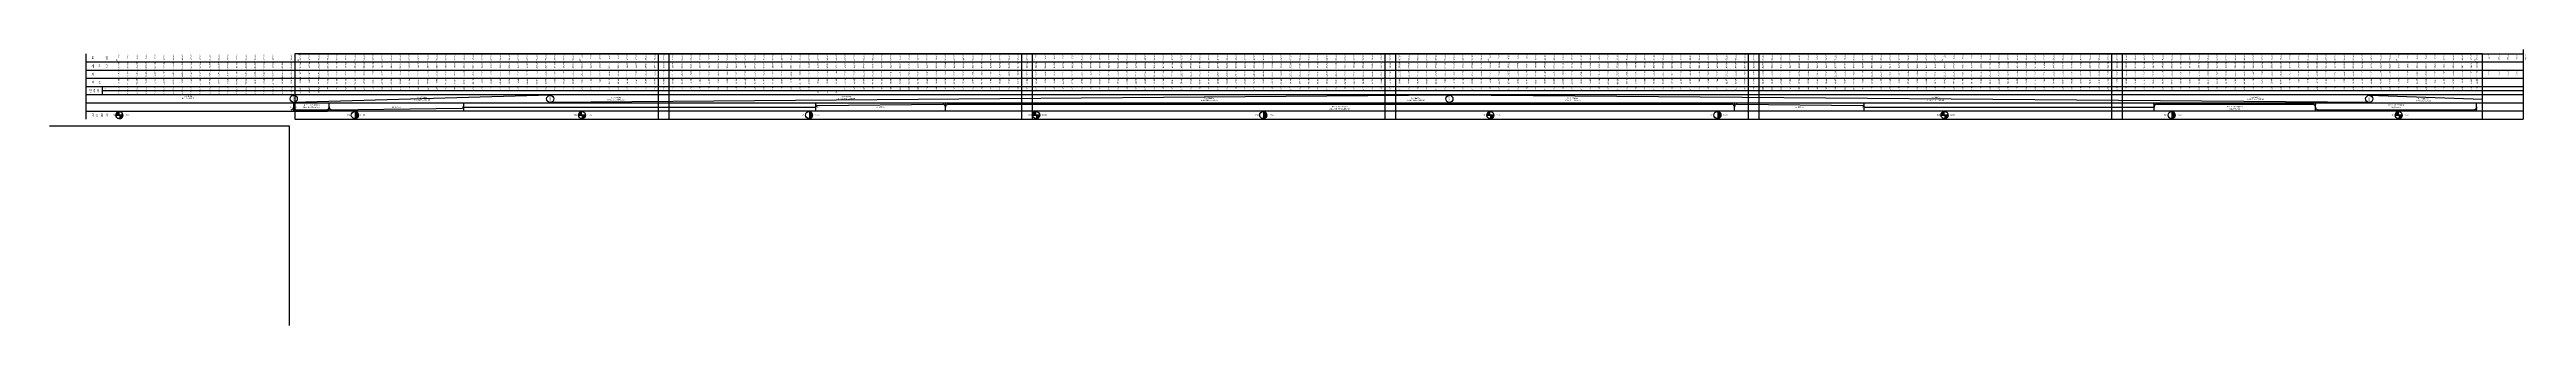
# Model space of a CAD drawing. Header units: millimetres. Extents: x -1499 to 6658, y -12483 to -6008.
# Drawn here: x 84 to 5537, y -8208 to -7598 of the extents above; entities that cross this region are included whole.
import ezdxf
from ezdxf.enums import TextEntityAlignment as Align

# ---------------------------------------------------------------- set-up
doc = ezdxf.new("R2010")
doc.units = ezdxf.units.MM
doc.layers.add('_와꾸', color=7, linetype='Continuous', plot=False)
for name, color, linetype in [('CX-TBL1', 4, 'Continuous'), ('CZ-TEX2', 3, 'Continuous'), ('기타일반선(가늠)', 1, 'Continuous'), ('일반문자', 3, 'Continuous'), ('표내용문자', 3, 'Continuous'), ('표보조선', 1, 'Continuous'), ('표제목문자', 6, 'Continuous'), ('표주요선', 1, 'Continuous')]:
    doc.layers.add(name, color=color, linetype=linetype)
doc.styles.get("Standard").update_dxf_attribs({"font": 'arial.ttf'})

msp = doc.modelspace()

# ---------------------------------------------------------------- linework, layer by layer
msp.add_lwpolyline([(83.9, -7767.1), (611.2, -7767.1), (611.2, -8207.7)])
at = {"layer": '_와꾸', "color": 7, "true_color": 0xffffff}
for points in [[(624.2, -7752.1), (1448.2, -7752.1), (1448.2, -7608.1), (624.2, -7608.1)], [(1424.2, -7752.1), (2248.2, -7752.1), (2248.2, -7608.1), (1424.2, -7608.1)], [(2224.2, -7752.1), (3048.2, -7752.1), (3048.2, -7608.1), (2224.2, -7608.1)], [(3024.2, -7752.1), (3848.2, -7752.1), (3848.2, -7608.1), (3024.2, -7608.1)], [(3824.2, -7752.1), (4648.2, -7752.1), (4648.2, -7608.1), (3824.2, -7608.1)], [(4624.2, -7752.1), (5440.8, -7752.1), (5440.8, -7608.1), (4624.2, -7608.1)]]:
    msp.add_lwpolyline(points, close=True, dxfattribs=at)
at = {"layer": 'CX-TBL1', "color": 1, "linetype": 'Continuous'}
for p, q in [((621.7, -7734.1), (621.7, -7716.1)), ((621.7, -7725.1), (621.7, -7725.1)), ((5072.8, -7725.1), (5072.8, -7725.1))]:
    msp.add_line(p, q, dxfattribs=at)
at = {"layer": 'CX-TBL1', "color": 253, "linetype": 'Continuous'}
msp.add_line((621.7, -7725.6), (621.7, -7725.6), dxfattribs=at)
at = {"layer": '기타일반선(가늠)'}
msp.add_lwpolyline([(5530.2, -7598.1), (5530.2, -7752.1)], dxfattribs=at)
at = {"layer": '표내용문자', "color": 253}
for p, q in [((229.9, -7742.4), (237.7, -7742.4)), ((237.7, -7742.5), (229.9, -7742.5)), ((237.7, -7742.6), (229.9, -7742.6)), ((229.9, -7742.6), (237.7, -7742.6)), ((229.9, -7742.7), (237.7, -7742.7)), ((229.9, -7742.8), (237.7, -7742.8)), ((237.7, -7742.8), (229.9, -7742.8)), ((229.9, -7742.9), (237.7, -7742.9)), ((237.7, -7742.9), (229.9, -7742.9)), ((237.7, -7743), (229.9, -7743)), ((237.7, -7743.1), (229.9, -7743.1)), ((229.9, -7743.1), (237.7, -7743.1)), ((230, -7741.8), (237.7, -7741.8)), ((237.7, -7741.8), (230, -7741.8)), ((230, -7741.9), (237.7, -7741.9)), ((237.7, -7741.9), (230, -7741.9)), ((237.7, -7742), (230, -7742)), ((237.7, -7742.1), (230, -7742.1)), ((230, -7742.1), (237.7, -7742.1)), ((230, -7742.2), (237.7, -7742.2)), ((230, -7742.3), (237.7, -7742.3)), ((237.7, -7742.3), (230, -7742.3)), ((237.7, -7742.4), (230, -7742.4)), ((230.1, -7741.3), (237.7, -7741.3)), ((237.7, -7741.3), (230.1, -7741.3)), ((230.1, -7741.4), (237.7, -7741.4)), ((237.7, -7741.4), (230.1, -7741.4)), ((237.7, -7741.5), (230.1, -7741.5)), ((237.7, -7741.6), (230.1, -7741.6)), ((230.1, -7741.6), (237.7, -7741.6)), ((230.1, -7741.7), (237.7, -7741.7)), ((230.2, -7740.9), (237.7, -7740.9)), ((237.7, -7740.9), (230.2, -7740.9)), ((237.7, -7741), (230.2, -7741)), ((237.7, -7741.1), (230.2, -7741.1)), ((230.2, -7741.1), (237.7, -7741.1)), ((230.2, -7741.2), (237.7, -7741.2)), ((237.7, -7740.6), (230.3, -7740.6)), ((230.3, -7740.7), (237.7, -7740.7)), ((230.3, -7740.8), (237.7, -7740.8)), ((237.7, -7740.8), (230.3, -7740.8)), ((230.4, -7740.3), (237.7, -7740.3)), ((230.4, -7740.4), (237.7, -7740.4)), ((237.7, -7740.4), (230.4, -7740.4)), ((237.7, -7740.5), (230.4, -7740.5)), ((230.4, -7740.6), (237.7, -7740.6)), ((237.7, -7740.1), (230.5, -7740.1)), ((230.5, -7740.1), (237.7, -7740.1)), ((230.5, -7740.2), (237.7, -7740.2)), ((237.7, -7740.3), (230.5, -7740.3)), ((230.6, -7739.9), (237.7, -7739.9)), ((237.7, -7739.9), (230.6, -7739.9)), ((237.7, -7740), (230.6, -7740)), ((237.7, -7739.6), (230.7, -7739.6)), ((230.7, -7739.7), (237.7, -7739.7)), ((230.7, -7739.8), (237.7, -7739.8)), ((237.7, -7739.8), (230.7, -7739.8)), ((230.8, -7739.4), (237.7, -7739.4)), ((237.7, -7739.5), (230.8, -7739.5)), ((230.8, -7739.6), (237.7, -7739.6)), ((230.9, -7739.3), (237.7, -7739.3)), ((237.7, -7739.3), (230.9, -7739.3)), ((237.7, -7739.4), (230.9, -7739.4)), ((237.7, -7739.1), (231, -7739.1)), ((231, -7739.2), (237.7, -7739.2)), ((231.1, -7738.9), (237.7, -7738.9)), ((237.7, -7739), (231.1, -7739)), ((231.1, -7739.1), (237.7, -7739.1)), ((231.2, -7738.8), (237.7, -7738.8)), ((237.7, -7738.9), (231.2, -7738.9)), ((237.7, -7738.6), (231.3, -7738.6)), ((231.3, -7738.7), (237.7, -7738.7)), ((237.7, -7738.8), (231.3, -7738.8)), ((237.7, -7738.5), (231.4, -7738.5)), ((231.4, -7738.6), (237.7, -7738.6)), ((231.5, -7738.4), (237.7, -7738.4)), ((237.7, -7738.4), (231.5, -7738.4)), ((231.6, -7738.3), (237.7, -7738.3)), ((237.7, -7738.3), (231.6, -7738.3)), ((237.7, -7738.1), (231.7, -7738.1)), ((231.7, -7738.2), (237.7, -7738.2)), ((237.7, -7738), (231.8, -7738)), ((231.8, -7738.1), (237.7, -7738.1)), ((231.9, -7737.9), (237.7, -7737.9)), ((237.7, -7737.9), (231.9, -7737.9)), ((232, -7737.8), (237.7, -7737.8)), ((232.1, -7737.7), (237.7, -7737.7)), ((237.7, -7737.8), (232.1, -7737.8)), ((237.7, -7737.6), (232.2, -7737.6)), ((232.2, -7737.6), (237.7, -7737.6)), ((237.7, -7737.5), (232.3, -7737.5)), ((232.4, -7737.4), (237.7, -7737.4)), ((237.7, -7737.4), (232.4, -7737.4)), ((232.5, -7737.3), (237.7, -7737.3)), ((237.7, -7737.3), (232.6, -7737.3)), ((237.7, -7737.1), (232.7, -7737.1)), ((232.7, -7737.2), (237.7, -7737.2)), ((232.8, -7737.1), (237.7, -7737.1)), ((237.7, -7737), (232.9, -7737)), ((233, -7736.9), (237.7, -7736.9)), ((233.1, -7736.8), (237.7, -7736.8)), ((237.7, -7736.9), (233.1, -7736.9)), ((237.7, -7736.8), (233.2, -7736.8)), ((233.3, -7736.7), (237.7, -7736.7)), ((237.7, -7736.6), (233.4, -7736.6)), ((233.5, -7736.6), (237.7, -7736.6)), ((237.7, -7736.5), (233.6, -7736.5)), ((233.7, -7736.4), (237.7, -7736.4)), ((237.7, -7736.4), (233.8, -7736.4)), ((233.9, -7736.3), (237.7, -7736.3)), ((237.7, -7736.3), (234, -7736.3)), ((234.2, -7736.2), (237.7, -7736.2)), ((237.7, -7736.1), (234.3, -7736.1)), ((234.4, -7736.1), (237.7, -7736.1)), ((237.7, -7736), (234.5, -7736)), ((234.7, -7735.9), (237.7, -7735.9)), ((237.7, -7735.9), (234.8, -7735.9)), ((235, -7735.8), (237.7, -7735.8)), ((237.7, -7735.8), (235.2, -7735.8)), ((235.4, -7735.7), (237.7, -7735.7)), ((237.7, -7735.6), (235.6, -7735.6)), ((235.8, -7735.6), (237.7, -7735.6)), ((237.7, -7735.5), (236.1, -7735.5)), ((237.7, -7735.4), (236.2, -7735.4)), ((236.2, -7735.5), (237.7, -7735.5)), ((236.2, -7735.6), (237.7, -7735.6)), ((237.7, -7735.6), (236.2, -7735.6)), ((237.7, -7735.7), (236.2, -7735.7)), ((236.2, -7735.8), (237.7, -7735.8)), ((236.2, -7735.9), (237.7, -7735.9)), ((237.7, -7735.9), (236.2, -7735.9)), ((237.7, -7736), (236.2, -7736)), ((236.2, -7736.1), (237.7, -7736.1)), ((236.2, -7736.2), (237.7, -7736.2)), ((237.7, -7736.2), (236.2, -7736.2)), ((237.7, -7736.3), (236.2, -7736.3)), ((236.2, -7736.4), (237.7, -7736.4)), ((236.2, -7736.5), (237.7, -7736.5)), ((237.7, -7736.5), (236.2, -7736.5)), ((237.7, -7736.6), (236.2, -7736.6)), ((236.2, -7736.7), (237.7, -7736.7)), ((236.2, -7736.8), (237.7, -7736.8)), ((237.7, -7736.8), (236.2, -7736.8)), ((237.7, -7736.9), (236.2, -7736.9)), ((236.2, -7737), (237.7, -7737)), ((236.2, -7737.1), (237.7, -7737.1)), ((237.7, -7737.1), (236.2, -7737.1)), ((237.7, -7737.2), (236.2, -7737.2)), ((236.2, -7737.3), (237.7, -7737.3)), ((236.2, -7737.4), (237.7, -7737.4)), ((237.7, -7737.4), (236.2, -7737.4)), ((237.7, -7737.5), (236.2, -7737.5)), ((236.2, -7737.6), (237.7, -7737.6)), ((236.2, -7737.7), (237.7, -7737.7)), ((237.7, -7737.7), (236.2, -7737.7)), ((237.7, -7737.8), (236.2, -7737.8)), ((236.2, -7737.9), (237.7, -7737.9)), ((236.2, -7738), (237.7, -7738)), ((237.7, -7738), (236.2, -7738)), ((237.7, -7738.1), (236.2, -7738.1)), ((236.2, -7738.2), (237.7, -7738.2)), ((236.2, -7738.3), (237.7, -7738.3)), ((237.7, -7738.3), (236.2, -7738.3)), ((237.7, -7738.4), (236.2, -7738.4)), ((236.2, -7738.5), (237.7, -7738.5)), ((236.2, -7738.6), (237.7, -7738.6)), ((237.7, -7738.6), (236.2, -7738.6)), ((237.7, -7738.7), (236.2, -7738.7)), ((236.2, -7738.8), (237.7, -7738.8)), ((236.2, -7738.9), (237.7, -7738.9)), ((237.7, -7738.9), (236.2, -7738.9)), ((237.7, -7739), (236.2, -7739)), ((236.2, -7739.1), (237.7, -7739.1)), ((236.2, -7739.2), (237.7, -7739.2)), ((237.7, -7739.2), (236.2, -7739.2)), ((237.7, -7739.3), (236.2, -7739.3)), ((236.2, -7739.4), (237.7, -7739.4)), ((236.2, -7739.5), (237.7, -7739.5)), ((237.7, -7739.5), (236.2, -7739.5)), ((237.7, -7739.6), (236.2, -7739.6)), ((236.2, -7739.7), (237.7, -7739.7)), ((236.2, -7739.8), (237.7, -7739.8)), ((237.7, -7739.8), (236.2, -7739.8)), ((237.7, -7739.9), (236.2, -7739.9)), ((236.2, -7740), (237.7, -7740)), ((236.2, -7740.1), (237.7, -7740.1)), ((237.7, -7740.1), (236.2, -7740.1)), ((237.7, -7740.2), (236.2, -7740.2)), ((236.2, -7740.3), (237.7, -7740.3)), ((236.2, -7740.4), (237.7, -7740.4)), ((237.7, -7740.4), (236.2, -7740.4)), ((237.7, -7740.5), (236.2, -7740.5)), ((236.2, -7740.6), (237.7, -7740.6)), ((236.2, -7740.7), (237.7, -7740.7)), ((237.7, -7740.7), (236.2, -7740.7)), ((237.7, -7740.8), (236.2, -7740.8)), ((236.2, -7740.9), (237.7, -7740.9)), ((236.2, -7741), (237.7, -7741)), ((237.7, -7741), (236.2, -7741)), ((237.7, -7741.1), (236.2, -7741.1)), ((236.2, -7741.2), (237.7, -7741.2)), ((236.2, -7741.3), (237.7, -7741.3)), ((237.7, -7741.3), (236.2, -7741.3)), ((237.7, -7741.4), (236.2, -7741.4)), ((236.2, -7741.5), (237.7, -7741.5)), ((236.2, -7741.6), (237.7, -7741.6)), ((237.7, -7741.6), (236.2, -7741.6)), ((237.7, -7741.7), (236.2, -7741.7)), ((236.2, -7741.8), (237.7, -7741.8)), ((236.2, -7741.9), (237.7, -7741.9)), ((237.7, -7741.9), (236.2, -7741.9)), ((237.7, -7742), (236.2, -7742)), ((236.2, -7742.1), (237.7, -7742.1)), ((236.2, -7742.2), (237.7, -7742.2)), ((237.7, -7742.2), (236.2, -7742.2)), ((237.7, -7742.3), (236.2, -7742.3)), ((236.2, -7742.4), (237.7, -7742.4)), ((236.2, -7742.5), (237.7, -7742.5)), ((237.7, -7742.5), (236.2, -7742.5)), ((237.7, -7742.6), (236.2, -7742.6)), ((236.2, -7742.7), (237.7, -7742.7)), ((236.2, -7742.8), (237.7, -7742.8)), ((237.7, -7742.8), (236.2, -7742.8)), ((237.7, -7742.9), (236.2, -7742.9)), ((236.2, -7743), (237.7, -7743)), ((237.7, -7743.1), (236.2, -7743.1)), ((236.4, -7735.4), (237.7, -7735.4)), ((236.6, -7735.3), (237.7, -7735.3)), ((237.7, -7735.4), (236.8, -7735.4)), ((237.7, -7743.1), (245.5, -7743.1)), ((245.5, -7743.1), (237.7, -7743.1)), ((245.5, -7743.2), (237.7, -7743.2)), ((237.7, -7743.2), (245.5, -7743.2)), ((245.5, -7743.2), (237.7, -7743.2)), ((237.7, -7743.3), (245.5, -7743.3)), ((245.5, -7743.3), (237.7, -7743.3)), ((237.7, -7743.4), (245.5, -7743.4)), ((245.5, -7743.4), (237.7, -7743.4)), ((245.5, -7743.4), (237.7, -7743.4)), ((237.7, -7743.4), (245.5, -7743.4)), ((245.5, -7743.5), (237.7, -7743.5)), ((237.7, -7743.5), (245.5, -7743.5)), ((237.7, -7743.6), (245.5, -7743.6)), ((237.7, -7743.6), (245.5, -7743.6)), ((245.5, -7743.6), (237.7, -7743.6)), ((237.7, -7743.7), (245.5, -7743.7)), ((245.5, -7743.7), (237.7, -7743.7)), ((237.7, -7743.7), (245.5, -7743.7)), ((245.5, -7743.7), (237.7, -7743.7)), ((245.5, -7743.8), (237.7, -7743.8)), ((245.5, -7743.8), (237.7, -7743.8)), ((237.7, -7743.9), (245.5, -7743.9)), ((245.5, -7743.9), (237.7, -7743.9)), ((237.7, -7743.9), (245.5, -7743.9)), ((237.7, -7744), (245.5, -7744)), ((245.5, -7744), (237.7, -7744)), ((237.7, -7744), (245.5, -7744)), ((245.5, -7744.1), (237.7, -7744.1)), ((245.4, -7744.1), (237.7, -7744.1)), ((237.7, -7744.1), (245.5, -7744.1)), ((237.7, -7744.2), (245.4, -7744.2)), ((237.7, -7744.2), (245.4, -7744.2)), ((245.4, -7744.2), (237.7, -7744.2)), ((237.7, -7744.3), (245.4, -7744.3)), ((245.4, -7744.3), (237.7, -7744.3)), ((245.4, -7744.3), (237.7, -7744.3)), ((245.4, -7744.4), (237.7, -7744.4)), ((245.4, -7744.4), (237.7, -7744.4)), ((237.7, -7744.4), (245.4, -7744.4)), ((237.7, -7744.5), (245.4, -7744.5)), ((237.7, -7744.5), (245.4, -7744.5)), ((237.7, -7744.6), (245.4, -7744.6)), ((245.4, -7744.6), (237.7, -7744.6)), ((237.7, -7744.6), (245.4, -7744.6)), ((245.4, -7744.6), (237.7, -7744.6)), ((245.3, -7744.7), (237.7, -7744.7)), ((237.7, -7744.7), (245.3, -7744.7)), ((245.4, -7744.7), (237.7, -7744.7)), ((237.7, -7744.8), (245.3, -7744.8)), ((245.3, -7744.8), (237.7, -7744.8)), ((237.7, -7744.9), (245.3, -7744.9)), ((245.3, -7744.9), (237.7, -7744.9)), ((245.3, -7744.9), (237.7, -7744.9)), ((237.7, -7744.9), (245.3, -7744.9)), ((245.3, -7745), (237.7, -7745)), ((237.7, -7745), (245.3, -7745)), ((237.7, -7745.1), (245.2, -7745.1)), ((237.7, -7745.1), (245.3, -7745.1)), ((245.3, -7745.1), (237.7, -7745.1)), ((237.7, -7745.2), (245.2, -7745.2)), ((245.2, -7745.2), (237.7, -7745.2)), ((237.7, -7745.2), (245.2, -7745.2)), ((245.2, -7745.2), (237.7, -7745.2)), ((245.2, -7745.3), (237.7, -7745.3)), ((245.2, -7745.3), (237.7, -7745.3)), ((237.7, -7745.4), (245.2, -7745.4)), ((245.2, -7745.4), (237.7, -7745.4)), ((237.7, -7745.4), (245.2, -7745.4)), ((237.7, -7745.5), (245.1, -7745.5)), ((245.1, -7745.5), (237.7, -7745.5)), ((237.7, -7745.5), (245.2, -7745.5)), ((245.1, -7745.6), (237.7, -7745.6)), ((237.7, -7745.6), (245.1, -7745.6)), ((245.1, -7745.6), (237.7, -7745.6)), ((237.7, -7745.7), (245.1, -7745.7)), ((237.7, -7745.7), (245.1, -7745.7)), ((245.1, -7745.7), (237.7, -7745.7)), ((237.7, -7745.8), (245, -7745.8)), ((245, -7745.8), (237.7, -7745.8)), ((245, -7745.8), (237.7, -7745.8)), ((245, -7745.9), (237.7, -7745.9)), ((245, -7745.9), (237.7, -7745.9)), ((237.7, -7745.9), (245, -7745.9)), ((237.7, -7746), (244.9, -7746)), ((237.7, -7746), (245, -7746)), ((237.7, -7746.1), (244.9, -7746.1)), ((244.9, -7746.1), (237.7, -7746.1)), ((237.7, -7746.1), (244.9, -7746.1)), ((244.9, -7746.1), (237.7, -7746.1)), ((244.9, -7746.2), (237.7, -7746.2)), ((237.7, -7746.2), (244.9, -7746.2)), ((244.9, -7746.2), (237.7, -7746.2)), ((237.7, -7746.3), (244.8, -7746.3)), ((244.8, -7746.3), (237.7, -7746.3)), ((237.7, -7746.4), (244.7, -7746.4)), ((244.8, -7746.4), (237.7, -7746.4)), ((244.8, -7746.4), (237.7, -7746.4)), ((237.7, -7746.4), (244.8, -7746.4)), ((244.7, -7746.5), (237.7, -7746.5)), ((237.7, -7746.5), (244.8, -7746.5)), ((237.7, -7746.6), (244.7, -7746.6)), ((237.7, -7746.6), (244.7, -7746.6)), ((244.7, -7746.6), (237.7, -7746.6)), ((237.7, -7746.7), (244.6, -7746.7)), ((244.6, -7746.7), (237.7, -7746.7)), ((237.7, -7746.7), (244.6, -7746.7)), ((244.7, -7746.7), (237.7, -7746.7)), ((244.6, -7746.8), (237.7, -7746.8)), ((244.6, -7746.8), (237.7, -7746.8)), ((237.7, -7746.9), (244.5, -7746.9)), ((244.5, -7746.9), (237.7, -7746.9)), ((237.7, -7746.9), (244.6, -7746.9)), ((237.7, -7747), (244.4, -7747)), ((244.5, -7747), (237.7, -7747)), ((237.7, -7747), (244.5, -7747)), ((244.4, -7747.1), (237.7, -7747.1)), ((237.7, -7747.1), (244.4, -7747.1)), ((244.5, -7747.1), (237.7, -7747.1)), ((237.7, -7747.2), (244.3, -7747.2)), ((237.7, -7747.2), (244.3, -7747.2)), ((244.4, -7747.2), (237.7, -7747.2)), ((237.7, -7747.3), (244.2, -7747.3)), ((244.3, -7747.3), (237.7, -7747.3)), ((244.3, -7747.3), (237.7, -7747.3)), ((244.2, -7747.4), (237.7, -7747.4)), ((244.2, -7747.4), (237.7, -7747.4)), ((237.7, -7747.4), (244.3, -7747.4)), ((237.7, -7747.5), (244.1, -7747.5)), ((237.7, -7747.5), (244.2, -7747.5)), ((237.7, -7747.6), (244, -7747.6)), ((244.1, -7747.6), (237.7, -7747.6)), ((237.7, -7747.6), (244.1, -7747.6)), ((244.1, -7747.6), (237.7, -7747.6)), ((244, -7747.7), (237.7, -7747.7)), ((237.7, -7747.7), (244, -7747.7)), ((244.1, -7747.7), (237.7, -7747.7)), ((237.7, -7747.8), (243.9, -7747.8)), ((244, -7747.8), (237.7, -7747.8)), ((237.7, -7747.9), (243.8, -7747.9)), ((243.9, -7747.9), (237.7, -7747.9)), ((243.9, -7747.9), (237.7, -7747.9)), ((237.7, -7747.9), (243.9, -7747.9)), ((243.7, -7748), (237.7, -7748)), ((237.7, -7748), (243.8, -7748)), ((237.7, -7748.1), (243.7, -7748.1)), ((237.7, -7748.1), (243.7, -7748.1)), ((243.8, -7748.1), (237.7, -7748.1)), ((237.7, -7748.2), (243.6, -7748.2)), ((243.6, -7748.2), (237.7, -7748.2)), ((237.7, -7748.2), (243.6, -7748.2)), ((243.7, -7748.2), (237.7, -7748.2)), ((243.5, -7748.3), (237.7, -7748.3)), ((243.6, -7748.3), (237.7, -7748.3)), ((237.7, -7748.4), (243.4, -7748.4)), ((243.4, -7748.4), (237.7, -7748.4)), ((237.7, -7748.4), (243.5, -7748.4)), ((237.7, -7748.5), (243.3, -7748.5)), ((243.3, -7748.5), (237.7, -7748.5)), ((237.7, -7748.5), (243.4, -7748.5)), ((243.2, -7748.6), (237.7, -7748.6)), ((237.7, -7748.6), (243.3, -7748.6)), ((243.3, -7748.6), (237.7, -7748.6)), ((237.7, -7748.7), (243.1, -7748.7)), ((237.7, -7748.7), (243.1, -7748.7)), ((243.2, -7748.7), (237.7, -7748.7)), ((237.7, -7748.8), (243, -7748.8)), ((243, -7748.8), (237.7, -7748.8)), ((243.1, -7748.8), (237.7, -7748.8)), ((242.9, -7748.9), (237.7, -7748.9)), ((242.9, -7748.9), (237.7, -7748.9)), ((237.7, -7748.9), (243, -7748.9)), ((237.7, -7749), (242.8, -7749)), ((237.7, -7749), (242.9, -7749)), ((237.7, -7749.1), (242.6, -7749.1)), ((242.7, -7749.1), (237.7, -7749.1)), ((237.7, -7749.1), (242.7, -7749.1)), ((242.8, -7749.1), (237.7, -7749.1)), ((242.5, -7749.2), (237.7, -7749.2)), ((237.7, -7749.2), (242.6, -7749.2)), ((242.6, -7749.2), (237.7, -7749.2)), ((237.7, -7749.3), (242.4, -7749.3)), ((242.5, -7749.3), (237.7, -7749.3)), ((237.7, -7749.4), (242.2, -7749.4)), ((242.3, -7749.4), (237.7, -7749.4)), ((242.3, -7749.4), (237.7, -7749.4)), ((237.7, -7749.4), (242.4, -7749.4)), ((242.1, -7749.5), (237.7, -7749.5)), ((237.7, -7749.5), (242.2, -7749.5)), ((237.7, -7749.6), (242, -7749.6)), ((237.7, -7749.6), (242, -7749.6)), ((242.1, -7749.6), (237.7, -7749.6)), ((237.7, -7749.7), (241.8, -7749.7)), ((241.9, -7749.7), (237.7, -7749.7)), ((237.7, -7749.7), (241.9, -7749.7)), ((242, -7749.7), (237.7, -7749.7)), ((241.6, -7749.8), (237.7, -7749.8)), ((241.8, -7749.8), (237.7, -7749.8)), ((237.7, -7749.9), (241.5, -7749.9)), ((241.5, -7749.9), (237.7, -7749.9)), ((237.7, -7749.9), (241.6, -7749.9)), ((237.7, -7750), (241.2, -7750)), ((241.4, -7750), (237.7, -7750)), ((237.7, -7750), (241.4, -7750)), ((241.1, -7750.1), (237.7, -7750.1)), ((237.7, -7750.1), (241.2, -7750.1)), ((241.3, -7750.1), (237.7, -7750.1)), ((237.7, -7750.2), (240.9, -7750.2)), ((237.7, -7750.2), (240.9, -7750.2)), ((241.1, -7750.2), (237.7, -7750.2)), ((237.7, -7750.3), (240.5, -7750.3)), ((240.7, -7750.3), (237.7, -7750.3)), ((240.8, -7750.3), (237.7, -7750.3)), ((240.3, -7750.4), (237.7, -7750.4)), ((240.5, -7750.4), (237.7, -7750.4)), ((237.7, -7750.4), (240.6, -7750.4)), ((237.7, -7750.5), (240.1, -7750.5)), ((237.7, -7750.5), (240.3, -7750.5)), ((237.7, -7750.6), (239.6, -7750.6)), ((239.9, -7750.6), (237.7, -7750.6)), ((237.7, -7750.6), (239.9, -7750.6)), ((240.1, -7750.6), (237.7, -7750.6)), ((239.2, -7750.7), (237.7, -7750.7)), ((237.7, -7750.7), (239.4, -7750.7)), ((239.7, -7750.7), (237.7, -7750.7)), ((237.7, -7750.8), (238.8, -7750.8)), ((239.1, -7750.8), (237.7, -7750.8)), ((237.7, -7750.9), (238.7, -7750.9))]:
    msp.add_line(p, q, dxfattribs=at)
at = {"layer": '표내용문자'}
for p, q in [((757.2, -7735.3), (756.2, -7735.3)), ((756.2, -7735.4), (757.7, -7735.4)), ((758, -7735.5), (756.2, -7735.5)), ((758.5, -7735.6), (756.2, -7735.6)), ((756.2, -7735.6), (758.3, -7735.6)), ((756.2, -7735.7), (758.8, -7735.7)), ((759, -7735.8), (756.2, -7735.8)), ((759.3, -7735.9), (756.2, -7735.9)), ((756.2, -7735.9), (759.2, -7735.9)), ((756.2, -7736), (759.5, -7736)), ((759.6, -7736.1), (756.2, -7736.1)), ((759.9, -7736.2), (756.2, -7736.2)), ((756.2, -7736.2), (759.8, -7736.2)), ((756.2, -7736.3), (760.1, -7736.3)), ((760.2, -7736.4), (756.2, -7736.4)), ((760.4, -7736.5), (756.2, -7736.5)), ((756.2, -7736.5), (760.3, -7736.5)), ((756.2, -7736.6), (760.5, -7736.6)), ((760.7, -7736.7), (756.2, -7736.7)), ((760.9, -7736.8), (756.2, -7736.8)), ((756.2, -7736.8), (760.8, -7736.8)), ((756.2, -7736.9), (761, -7736.9)), ((761, -7737), (756.2, -7737)), ((761.2, -7737.1), (756.2, -7737.1)), ((756.2, -7737.1), (761.1, -7737.1)), ((756.2, -7737.2), (761.3, -7737.2)), ((761.4, -7737.3), (756.2, -7737.3)), ((761.6, -7737.4), (756.2, -7737.4)), ((756.2, -7737.4), (761.5, -7737.4)), ((756.2, -7737.5), (761.6, -7737.5)), ((761.7, -7737.6), (756.2, -7737.6)), ((761.9, -7737.7), (756.2, -7737.7)), ((756.2, -7737.7), (761.8, -7737.7)), ((756.2, -7737.8), (761.9, -7737.8)), ((762, -7737.9), (756.2, -7737.9)), ((762.1, -7738), (756.2, -7738)), ((756.2, -7738), (762.1, -7738)), ((756.2, -7738.1), (762.2, -7738.1)), ((762.2, -7738.2), (756.2, -7738.2)), ((762.4, -7738.3), (756.2, -7738.3)), ((756.2, -7738.3), (762.3, -7738.3)), ((756.2, -7738.4), (762.4, -7738.4)), ((762.5, -7738.5), (756.2, -7738.5)), ((762.6, -7738.6), (756.2, -7738.6)), ((756.2, -7738.6), (762.5, -7738.6)), ((756.2, -7738.7), (762.6, -7738.7)), ((762.7, -7738.8), (756.2, -7738.8)), ((762.8, -7738.9), (756.2, -7738.9)), ((756.2, -7738.9), (762.7, -7738.9)), ((756.2, -7739), (762.8, -7739)), ((762.9, -7739.1), (756.2, -7739.1)), ((763, -7739.2), (756.2, -7739.2)), ((756.2, -7739.2), (762.9, -7739.2)), ((756.2, -7739.3), (763, -7739.3)), ((763, -7739.4), (756.2, -7739.4)), ((763.1, -7739.5), (756.2, -7739.5)), ((756.2, -7739.5), (763.1, -7739.5)), ((756.2, -7739.6), (763.2, -7739.6)), ((763.2, -7739.7), (756.2, -7739.7)), ((763.3, -7739.8), (756.2, -7739.8)), ((756.2, -7739.8), (763.2, -7739.8)), ((756.2, -7739.9), (763.3, -7739.9)), ((763.3, -7740), (756.2, -7740)), ((763.4, -7740.1), (756.2, -7740.1)), ((756.2, -7740.1), (763.4, -7740.1)), ((756.2, -7740.2), (763.4, -7740.2)), ((763.4, -7740.3), (756.2, -7740.3)), ((763.5, -7740.4), (756.2, -7740.4)), ((756.2, -7740.4), (763.5, -7740.4)), ((756.2, -7740.5), (763.5, -7740.5)), ((763.6, -7740.6), (756.2, -7740.6)), ((763.6, -7740.7), (756.2, -7740.7)), ((756.2, -7740.7), (763.6, -7740.7)), ((756.2, -7740.8), (763.6, -7740.8)), ((763.6, -7740.9), (756.2, -7740.9)), ((763.7, -7741), (756.2, -7741)), ((756.2, -7741), (763.7, -7741)), ((756.2, -7741.1), (763.7, -7741.1)), ((763.7, -7741.2), (756.2, -7741.2)), ((763.8, -7741.3), (756.2, -7741.3)), ((756.2, -7741.3), (763.7, -7741.3)), ((756.2, -7741.4), (763.8, -7741.4)), ((763.8, -7741.5), (756.2, -7741.5)), ((763.8, -7741.6), (756.2, -7741.6)), ((756.2, -7741.6), (763.8, -7741.6)), ((756.2, -7741.7), (763.8, -7741.7)), ((763.9, -7741.8), (756.2, -7741.8)), ((763.9, -7741.9), (756.2, -7741.9)), ((756.2, -7741.9), (763.9, -7741.9)), ((756.2, -7742), (763.9, -7742)), ((763.9, -7742.1), (756.2, -7742.1)), ((763.9, -7742.2), (756.2, -7742.2)), ((756.2, -7742.2), (763.9, -7742.2)), ((756.2, -7742.3), (763.9, -7742.3)), ((763.9, -7742.4), (756.2, -7742.4)), ((763.9, -7742.5), (756.2, -7742.5)), ((756.2, -7742.5), (763.9, -7742.5)), ((756.2, -7742.6), (763.9, -7742.6)), ((763.9, -7742.7), (756.2, -7742.7)), ((764, -7742.8), (756.2, -7742.8)), ((756.2, -7742.8), (764, -7742.8)), ((756.2, -7742.9), (764, -7742.9)), ((764, -7743), (756.2, -7743)), ((756.2, -7743.1), (764, -7743.1)), ((764, -7743.1), (756.2, -7743.1)), ((756.2, -7743.1), (764, -7743.1)), ((764, -7743.2), (756.2, -7743.2)), ((756.2, -7743.3), (764, -7743.3)), ((756.2, -7743.4), (763.9, -7743.4)), ((764, -7743.4), (756.2, -7743.4)), ((763.9, -7743.5), (756.2, -7743.5)), ((756.2, -7743.6), (763.9, -7743.6)), ((756.2, -7743.7), (763.9, -7743.7)), ((763.9, -7743.7), (756.2, -7743.7)), ((763.9, -7743.8), (756.2, -7743.8)), ((756.2, -7743.9), (763.9, -7743.9)), ((756.2, -7744), (763.9, -7744)), ((763.9, -7744), (756.2, -7744)), ((1248.4, -7741.9), (1256.2, -7741.9)), ((1256.2, -7742), (1248.4, -7742)), ((1248.4, -7742.1), (1256.2, -7742.1)), ((1248.4, -7742.2), (1256.2, -7742.2)), ((1256.2, -7742.2), (1248.4, -7742.2)), ((1256.2, -7742.3), (1248.4, -7742.3)), ((1248.4, -7742.4), (1256.2, -7742.4)), ((1248.4, -7742.5), (1256.2, -7742.5)), ((1256.2, -7742.5), (1248.4, -7742.5)), ((1256.2, -7742.6), (1248.4, -7742.6)), ((1248.4, -7742.7), (1256.2, -7742.7)), ((1248.4, -7742.8), (1256.2, -7742.8)), ((1256.2, -7742.8), (1248.4, -7742.8)), ((1256.2, -7742.9), (1248.4, -7742.9)), ((1248.4, -7743), (1256.2, -7743)), ((1256.2, -7743.1), (1248.4, -7743.1)), ((1256.2, -7741.4), (1248.5, -7741.4)), ((1248.5, -7741.5), (1256.2, -7741.5)), ((1248.5, -7741.6), (1256.2, -7741.6)), ((1256.2, -7741.6), (1248.5, -7741.6)), ((1256.2, -7741.7), (1248.5, -7741.7)), ((1248.5, -7741.8), (1256.2, -7741.8)), ((1256.2, -7741.9), (1248.5, -7741.9)), ((1248.6, -7741), (1256.2, -7741)), ((1256.2, -7741), (1248.6, -7741)), ((1256.2, -7741.1), (1248.6, -7741.1)), ((1248.6, -7741.2), (1256.2, -7741.2)), ((1248.6, -7741.3), (1256.2, -7741.3)), ((1256.2, -7741.3), (1248.6, -7741.3)), ((1248.7, -7740.7), (1256.2, -7740.7)), ((1256.2, -7740.7), (1248.7, -7740.7)), ((1256.2, -7740.8), (1248.7, -7740.8)), ((1248.7, -7740.9), (1256.2, -7740.9)), ((1248.8, -7740.4), (1256.2, -7740.4)), ((1256.2, -7740.4), (1248.8, -7740.4)), ((1256.2, -7740.5), (1248.8, -7740.5)), ((1248.8, -7740.6), (1256.2, -7740.6)), ((1248.9, -7740.1), (1256.2, -7740.1)), ((1256.2, -7740.2), (1248.9, -7740.2)), ((1248.9, -7740.3), (1256.2, -7740.3)), ((1256.2, -7739.9), (1249, -7739.9)), ((1249, -7740), (1256.2, -7740)), ((1256.2, -7740.1), (1249, -7740.1)), ((1249.1, -7739.7), (1256.2, -7739.7)), ((1249.1, -7739.8), (1256.2, -7739.8)), ((1256.2, -7739.8), (1249.1, -7739.8)), ((1249.2, -7739.5), (1256.2, -7739.5)), ((1256.2, -7739.5), (1249.2, -7739.5)), ((1256.2, -7739.6), (1249.2, -7739.6)), ((1256.2, -7739.3), (1249.3, -7739.3)), ((1249.3, -7739.4), (1256.2, -7739.4)), ((1249.4, -7739.1), (1256.2, -7739.1)), ((1249.4, -7739.2), (1256.2, -7739.2)), ((1256.2, -7739.2), (1249.4, -7739.2)), ((1249.5, -7738.9), (1256.2, -7738.9)), ((1256.2, -7739), (1249.5, -7739)), ((1249.6, -7738.8), (1256.2, -7738.8)), ((1256.2, -7738.9), (1249.6, -7738.9)), ((1249.7, -7738.6), (1256.2, -7738.6)), ((1256.2, -7738.7), (1249.7, -7738.7)), ((1249.8, -7738.5), (1256.2, -7738.5)), ((1256.2, -7738.6), (1249.8, -7738.6)), ((1256.2, -7738.4), (1249.9, -7738.4)), ((1250, -7738.3), (1256.2, -7738.3)), ((1256.2, -7738.3), (1250, -7738.3)), ((1256.2, -7738.1), (1250.1, -7738.1)), ((1250.1, -7738.2), (1256.2, -7738.2)), ((1250.2, -7738), (1256.2, -7738)), ((1250.3, -7737.9), (1256.2, -7737.9)), ((1256.2, -7738), (1250.3, -7738)), ((1256.2, -7737.8), (1250.4, -7737.8)), ((1250.5, -7737.7), (1256.2, -7737.7)), ((1256.2, -7737.7), (1250.5, -7737.7)), ((1250.6, -7737.6), (1256.2, -7737.6)), ((1256.2, -7737.5), (1250.7, -7737.5)), ((1250.8, -7737.4), (1256.2, -7737.4)), ((1256.2, -7737.4), (1250.8, -7737.4)), ((1250.9, -7737.3), (1256.2, -7737.3)), ((1256.2, -7737.2), (1251, -7737.2)), ((1251.1, -7737.1), (1256.2, -7737.1)), ((1256.2, -7737.1), (1251.2, -7737.1)), ((1251.3, -7737), (1256.2, -7737)), ((1256.2, -7736.9), (1251.4, -7736.9)), ((1251.5, -7736.8), (1256.2, -7736.8)), ((1256.2, -7736.8), (1251.6, -7736.8)), ((1251.7, -7736.7), (1256.2, -7736.7)), ((1256.2, -7736.6), (1251.8, -7736.6)), ((1251.9, -7736.5), (1256.2, -7736.5)), ((1256.2, -7736.5), (1252, -7736.5)), ((1252.1, -7736.4), (1256.2, -7736.4)), ((1256.2, -7736.3), (1252.2, -7736.3)), ((1252.4, -7736.2), (1256.2, -7736.2)), ((1256.2, -7736.2), (1252.5, -7736.2)), ((1252.7, -7736.1), (1256.2, -7736.1)), ((1256.2, -7736), (1252.8, -7736)), ((1253, -7735.9), (1256.2, -7735.9)), ((1256.2, -7735.9), (1253.2, -7735.9)), ((1253.3, -7735.8), (1256.2, -7735.8)), ((1256.2, -7735.7), (1253.5, -7735.7)), ((1253.8, -7735.6), (1256.2, -7735.6)), ((1256.2, -7735.6), (1254, -7735.6)), ((1254.3, -7735.5), (1256.2, -7735.5)), ((1256.2, -7735.4), (1254.6, -7735.4)), ((1255.1, -7735.3), (1256.2, -7735.3)), ((1256.2, -7743.1), (1264, -7743.1)), ((1264, -7743.1), (1256.2, -7743.1)), ((1264, -7743.2), (1256.2, -7743.2)), ((1256.2, -7743.3), (1264, -7743.3)), ((1256.2, -7743.4), (1263.9, -7743.4)), ((1264, -7743.4), (1256.2, -7743.4)), ((1263.9, -7743.5), (1256.2, -7743.5)), ((1256.2, -7743.6), (1263.9, -7743.6)), ((1256.2, -7743.7), (1263.9, -7743.7)), ((1263.9, -7743.7), (1256.2, -7743.7)), ((1263.9, -7743.8), (1256.2, -7743.8)), ((1256.2, -7743.9), (1263.9, -7743.9)), ((1256.2, -7744), (1263.9, -7744)), ((1263.9, -7744), (1256.2, -7744)), ((1757.2, -7735.3), (1756.2, -7735.3)), ((1756.2, -7735.4), (1757.7, -7735.4)), ((1758, -7735.5), (1756.2, -7735.5)), ((1758.5, -7735.6), (1756.2, -7735.6)), ((1756.2, -7735.6), (1758.3, -7735.6)), ((1756.2, -7735.7), (1758.8, -7735.7)), ((1759, -7735.8), (1756.2, -7735.8)), ((1759.3, -7735.9), (1756.2, -7735.9)), ((1756.2, -7735.9), (1759.2, -7735.9)), ((1756.2, -7736), (1759.5, -7736)), ((1759.6, -7736.1), (1756.2, -7736.1)), ((1759.9, -7736.2), (1756.2, -7736.2)), ((1756.2, -7736.2), (1759.8, -7736.2)), ((1756.2, -7736.3), (1760.1, -7736.3)), ((1760.2, -7736.4), (1756.2, -7736.4)), ((1760.4, -7736.5), (1756.2, -7736.5)), ((1756.2, -7736.5), (1760.3, -7736.5)), ((1756.2, -7736.6), (1760.5, -7736.6)), ((1760.7, -7736.7), (1756.2, -7736.7)), ((1760.9, -7736.8), (1756.2, -7736.8)), ((1756.2, -7736.8), (1760.8, -7736.8)), ((1756.2, -7736.9), (1761, -7736.9)), ((1761, -7737), (1756.2, -7737)), ((1761.2, -7737.1), (1756.2, -7737.1)), ((1756.2, -7737.1), (1761.1, -7737.1)), ((1756.2, -7737.2), (1761.3, -7737.2)), ((1761.4, -7737.3), (1756.2, -7737.3)), ((1761.6, -7737.4), (1756.2, -7737.4)), ((1756.2, -7737.4), (1761.5, -7737.4)), ((1756.2, -7737.5), (1761.6, -7737.5)), ((1761.7, -7737.6), (1756.2, -7737.6)), ((1761.9, -7737.7), (1756.2, -7737.7)), ((1756.2, -7737.7), (1761.8, -7737.7)), ((1756.2, -7737.8), (1761.9, -7737.8)), ((1762, -7737.9), (1756.2, -7737.9)), ((1762.1, -7738), (1756.2, -7738)), ((1756.2, -7738), (1762.1, -7738)), ((1756.2, -7738.1), (1762.2, -7738.1)), ((1762.2, -7738.2), (1756.2, -7738.2)), ((1762.4, -7738.3), (1756.2, -7738.3)), ((1756.2, -7738.3), (1762.3, -7738.3)), ((1756.2, -7738.4), (1762.4, -7738.4)), ((1762.5, -7738.5), (1756.2, -7738.5)), ((1762.6, -7738.6), (1756.2, -7738.6)), ((1756.2, -7738.6), (1762.5, -7738.6)), ((1756.2, -7738.7), (1762.6, -7738.7)), ((1762.7, -7738.8), (1756.2, -7738.8)), ((1762.8, -7738.9), (1756.2, -7738.9)), ((1756.2, -7738.9), (1762.7, -7738.9)), ((1756.2, -7739), (1762.8, -7739)), ((1762.9, -7739.1), (1756.2, -7739.1)), ((1763, -7739.2), (1756.2, -7739.2)), ((1756.2, -7739.2), (1762.9, -7739.2)), ((1756.2, -7739.3), (1763, -7739.3)), ((1763, -7739.4), (1756.2, -7739.4)), ((1763.1, -7739.5), (1756.2, -7739.5)), ((1756.2, -7739.5), (1763.1, -7739.5)), ((1756.2, -7739.6), (1763.2, -7739.6)), ((1763.2, -7739.7), (1756.2, -7739.7)), ((1763.3, -7739.8), (1756.2, -7739.8)), ((1756.2, -7739.8), (1763.2, -7739.8)), ((1756.2, -7739.9), (1763.3, -7739.9)), ((1763.3, -7740), (1756.2, -7740)), ((1763.4, -7740.1), (1756.2, -7740.1)), ((1756.2, -7740.1), (1763.4, -7740.1)), ((1756.2, -7740.2), (1763.4, -7740.2)), ((1763.4, -7740.3), (1756.2, -7740.3)), ((1763.5, -7740.4), (1756.2, -7740.4)), ((1756.2, -7740.4), (1763.5, -7740.4)), ((1756.2, -7740.5), (1763.5, -7740.5)), ((1763.6, -7740.6), (1756.2, -7740.6)), ((1763.6, -7740.7), (1756.2, -7740.7)), ((1756.2, -7740.7), (1763.6, -7740.7)), ((1756.2, -7740.8), (1763.6, -7740.8)), ((1763.6, -7740.9), (1756.2, -7740.9)), ((1763.7, -7741), (1756.2, -7741)), ((1756.2, -7741), (1763.7, -7741)), ((1756.2, -7741.1), (1763.7, -7741.1)), ((1763.7, -7741.2), (1756.2, -7741.2)), ((1763.8, -7741.3), (1756.2, -7741.3)), ((1756.2, -7741.3), (1763.7, -7741.3)), ((1756.2, -7741.4), (1763.8, -7741.4)), ((1763.8, -7741.5), (1756.2, -7741.5)), ((1763.8, -7741.6), (1756.2, -7741.6)), ((1756.2, -7741.6), (1763.8, -7741.6)), ((1756.2, -7741.7), (1763.8, -7741.7)), ((1763.9, -7741.8), (1756.2, -7741.8)), ((1763.9, -7741.9), (1756.2, -7741.9)), ((1756.2, -7741.9), (1763.9, -7741.9)), ((1756.2, -7742), (1763.9, -7742)), ((1763.9, -7742.1), (1756.2, -7742.1)), ((1763.9, -7742.2), (1756.2, -7742.2)), ((1756.2, -7742.2), (1763.9, -7742.2)), ((1756.2, -7742.3), (1763.9, -7742.3)), ((1763.9, -7742.4), (1756.2, -7742.4)), ((1763.9, -7742.5), (1756.2, -7742.5)), ((1756.2, -7742.5), (1763.9, -7742.5)), ((1756.2, -7742.6), (1763.9, -7742.6)), ((1763.9, -7742.7), (1756.2, -7742.7)), ((1764, -7742.8), (1756.2, -7742.8)), ((1756.2, -7742.8), (1764, -7742.8)), ((1756.2, -7742.9), (1764, -7742.9)), ((1764, -7743), (1756.2, -7743)), ((1756.2, -7743.1), (1764, -7743.1)), ((1764, -7743.1), (1756.2, -7743.1)), ((1756.2, -7743.1), (1764, -7743.1)), ((1764, -7743.2), (1756.2, -7743.2)), ((1756.2, -7743.3), (1764, -7743.3)), ((1756.2, -7743.4), (1763.9, -7743.4)), ((1764, -7743.4), (1756.2, -7743.4)), ((1763.9, -7743.5), (1756.2, -7743.5)), ((1756.2, -7743.6), (1763.9, -7743.6)), ((1756.2, -7743.7), (1763.9, -7743.7)), ((1763.9, -7743.7), (1756.2, -7743.7)), ((1763.9, -7743.8), (1756.2, -7743.8)), ((1756.2, -7743.9), (1763.9, -7743.9)), ((1756.2, -7744), (1763.9, -7744)), ((1763.9, -7744), (1756.2, -7744)), ((2248.4, -7741.9), (2256.2, -7741.9)), ((2256.2, -7742), (2248.4, -7742)), ((2248.4, -7742.1), (2256.2, -7742.1)), ((2248.4, -7742.2), (2256.2, -7742.2)), ((2256.2, -7742.2), (2248.4, -7742.2)), ((2256.2, -7742.3), (2248.4, -7742.3)), ((2248.4, -7742.4), (2256.2, -7742.4)), ((2248.4, -7742.5), (2256.2, -7742.5)), ((2256.2, -7742.5), (2248.4, -7742.5)), ((2256.2, -7742.6), (2248.4, -7742.6)), ((2248.4, -7742.7), (2256.2, -7742.7)), ((2248.4, -7742.8), (2256.2, -7742.8)), ((2256.2, -7742.8), (2248.4, -7742.8)), ((2256.2, -7742.9), (2248.4, -7742.9)), ((2248.4, -7743), (2256.2, -7743)), ((2256.2, -7743.1), (2248.4, -7743.1)), ((2256.2, -7741.4), (2248.5, -7741.4)), ((2248.5, -7741.5), (2256.2, -7741.5)), ((2248.5, -7741.6), (2256.2, -7741.6)), ((2256.2, -7741.6), (2248.5, -7741.6)), ((2256.2, -7741.7), (2248.5, -7741.7)), ((2248.5, -7741.8), (2256.2, -7741.8)), ((2256.2, -7741.9), (2248.5, -7741.9)), ((2248.6, -7741), (2256.2, -7741)), ((2256.2, -7741), (2248.6, -7741)), ((2256.2, -7741.1), (2248.6, -7741.1)), ((2248.6, -7741.2), (2256.2, -7741.2)), ((2248.6, -7741.3), (2256.2, -7741.3)), ((2256.2, -7741.3), (2248.6, -7741.3)), ((2248.7, -7740.7), (2256.2, -7740.7)), ((2256.2, -7740.7), (2248.7, -7740.7)), ((2256.2, -7740.8), (2248.7, -7740.8)), ((2248.7, -7740.9), (2256.2, -7740.9)), ((2248.8, -7740.4), (2256.2, -7740.4)), ((2256.2, -7740.4), (2248.8, -7740.4)), ((2256.2, -7740.5), (2248.8, -7740.5)), ((2248.8, -7740.6), (2256.2, -7740.6)), ((2248.9, -7740.1), (2256.2, -7740.1)), ((2256.2, -7740.2), (2248.9, -7740.2)), ((2248.9, -7740.3), (2256.2, -7740.3)), ((2256.2, -7739.9), (2249, -7739.9)), ((2249, -7740), (2256.2, -7740)), ((2256.2, -7740.1), (2249, -7740.1)), ((2249.1, -7739.7), (2256.2, -7739.7)), ((2249.1, -7739.8), (2256.2, -7739.8)), ((2256.2, -7739.8), (2249.1, -7739.8)), ((2249.2, -7739.5), (2256.2, -7739.5)), ((2256.2, -7739.5), (2249.2, -7739.5)), ((2256.2, -7739.6), (2249.2, -7739.6)), ((2256.2, -7739.3), (2249.3, -7739.3)), ((2249.3, -7739.4), (2256.2, -7739.4)), ((2249.4, -7739.1), (2256.2, -7739.1)), ((2249.4, -7739.2), (2256.2, -7739.2)), ((2256.2, -7739.2), (2249.4, -7739.2)), ((2249.5, -7738.9), (2256.2, -7738.9)), ((2256.2, -7739), (2249.5, -7739)), ((2249.6, -7738.8), (2256.2, -7738.8)), ((2256.2, -7738.9), (2249.6, -7738.9)), ((2249.7, -7738.6), (2256.2, -7738.6)), ((2256.2, -7738.7), (2249.7, -7738.7)), ((2249.8, -7738.5), (2256.2, -7738.5)), ((2256.2, -7738.6), (2249.8, -7738.6)), ((2256.2, -7738.4), (2249.9, -7738.4)), ((2250, -7738.3), (2256.2, -7738.3)), ((2256.2, -7738.3), (2250, -7738.3)), ((2256.2, -7738.1), (2250.1, -7738.1)), ((2250.1, -7738.2), (2256.2, -7738.2)), ((2250.2, -7738), (2256.2, -7738)), ((2250.3, -7737.9), (2256.2, -7737.9)), ((2256.2, -7738), (2250.3, -7738)), ((2256.2, -7737.8), (2250.4, -7737.8)), ((2250.5, -7737.7), (2256.2, -7737.7)), ((2256.2, -7737.7), (2250.5, -7737.7)), ((2250.6, -7737.6), (2256.2, -7737.6)), ((2256.2, -7737.5), (2250.7, -7737.5)), ((2250.8, -7737.4), (2256.2, -7737.4)), ((2256.2, -7737.4), (2250.8, -7737.4)), ((2250.9, -7737.3), (2256.2, -7737.3)), ((2256.2, -7737.2), (2251, -7737.2)), ((2251.1, -7737.1), (2256.2, -7737.1)), ((2256.2, -7737.1), (2251.2, -7737.1)), ((2251.3, -7737), (2256.2, -7737)), ((2256.2, -7736.9), (2251.4, -7736.9)), ((2251.5, -7736.8), (2256.2, -7736.8)), ((2256.2, -7736.8), (2251.6, -7736.8)), ((2251.7, -7736.7), (2256.2, -7736.7)), ((2256.2, -7736.6), (2251.8, -7736.6)), ((2251.9, -7736.5), (2256.2, -7736.5)), ((2256.2, -7736.5), (2252, -7736.5)), ((2252.1, -7736.4), (2256.2, -7736.4)), ((2256.2, -7736.3), (2252.2, -7736.3)), ((2252.4, -7736.2), (2256.2, -7736.2)), ((2256.2, -7736.2), (2252.5, -7736.2)), ((2252.7, -7736.1), (2256.2, -7736.1)), ((2256.2, -7736), (2252.8, -7736)), ((2253, -7735.9), (2256.2, -7735.9)), ((2256.2, -7735.9), (2253.2, -7735.9)), ((2253.3, -7735.8), (2256.2, -7735.8)), ((2256.2, -7735.7), (2253.5, -7735.7)), ((2253.8, -7735.6), (2256.2, -7735.6)), ((2256.2, -7735.6), (2254, -7735.6)), ((2254.3, -7735.5), (2256.2, -7735.5)), ((2256.2, -7735.4), (2254.6, -7735.4)), ((2255.1, -7735.3), (2256.2, -7735.3)), ((2256.2, -7743.1), (2264, -7743.1)), ((2264, -7743.1), (2256.2, -7743.1)), ((2264, -7743.2), (2256.2, -7743.2)), ((2256.2, -7743.3), (2264, -7743.3)), ((2256.2, -7743.4), (2263.9, -7743.4)), ((2264, -7743.4), (2256.2, -7743.4)), ((2263.9, -7743.5), (2256.2, -7743.5)), ((2256.2, -7743.6), (2263.9, -7743.6)), ((2256.2, -7743.7), (2263.9, -7743.7)), ((2263.9, -7743.7), (2256.2, -7743.7)), ((2263.9, -7743.8), (2256.2, -7743.8)), ((2256.2, -7743.9), (2263.9, -7743.9)), ((2256.2, -7744), (2263.9, -7744)), ((2263.9, -7744), (2256.2, -7744)), ((2757.2, -7735.3), (2756.2, -7735.3)), ((2756.2, -7735.4), (2757.7, -7735.4)), ((2758, -7735.5), (2756.2, -7735.5)), ((2758.5, -7735.6), (2756.2, -7735.6)), ((2756.2, -7735.6), (2758.3, -7735.6)), ((2756.2, -7735.7), (2758.8, -7735.7)), ((2759, -7735.8), (2756.2, -7735.8)), ((2759.3, -7735.9), (2756.2, -7735.9)), ((2756.2, -7735.9), (2759.2, -7735.9)), ((2756.2, -7736), (2759.5, -7736)), ((2759.6, -7736.1), (2756.2, -7736.1)), ((2759.9, -7736.2), (2756.2, -7736.2)), ((2756.2, -7736.2), (2759.8, -7736.2)), ((2756.2, -7736.3), (2760.1, -7736.3)), ((2760.2, -7736.4), (2756.2, -7736.4)), ((2760.4, -7736.5), (2756.2, -7736.5)), ((2756.2, -7736.5), (2760.3, -7736.5)), ((2756.2, -7736.6), (2760.5, -7736.6)), ((2760.7, -7736.7), (2756.2, -7736.7)), ((2760.9, -7736.8), (2756.2, -7736.8)), ((2756.2, -7736.8), (2760.8, -7736.8)), ((2756.2, -7736.9), (2761, -7736.9)), ((2761, -7737), (2756.2, -7737)), ((2761.2, -7737.1), (2756.2, -7737.1)), ((2756.2, -7737.1), (2761.1, -7737.1)), ((2756.2, -7737.2), (2761.3, -7737.2)), ((2761.4, -7737.3), (2756.2, -7737.3)), ((2761.6, -7737.4), (2756.2, -7737.4)), ((2756.2, -7737.4), (2761.5, -7737.4)), ((2756.2, -7737.5), (2761.6, -7737.5)), ((2761.7, -7737.6), (2756.2, -7737.6)), ((2761.9, -7737.7), (2756.2, -7737.7)), ((2756.2, -7737.7), (2761.8, -7737.7)), ((2756.2, -7737.8), (2761.9, -7737.8)), ((2762, -7737.9), (2756.2, -7737.9)), ((2762.1, -7738), (2756.2, -7738)), ((2756.2, -7738), (2762.1, -7738)), ((2756.2, -7738.1), (2762.2, -7738.1)), ((2762.2, -7738.2), (2756.2, -7738.2)), ((2762.4, -7738.3), (2756.2, -7738.3)), ((2756.2, -7738.3), (2762.3, -7738.3)), ((2756.2, -7738.4), (2762.4, -7738.4)), ((2762.5, -7738.5), (2756.2, -7738.5)), ((2762.6, -7738.6), (2756.2, -7738.6)), ((2756.2, -7738.6), (2762.5, -7738.6)), ((2756.2, -7738.7), (2762.6, -7738.7)), ((2762.7, -7738.8), (2756.2, -7738.8)), ((2762.8, -7738.9), (2756.2, -7738.9)), ((2756.2, -7738.9), (2762.7, -7738.9)), ((2756.2, -7739), (2762.8, -7739)), ((2762.9, -7739.1), (2756.2, -7739.1)), ((2763, -7739.2), (2756.2, -7739.2)), ((2756.2, -7739.2), (2762.9, -7739.2)), ((2756.2, -7739.3), (2763, -7739.3)), ((2763, -7739.4), (2756.2, -7739.4)), ((2763.1, -7739.5), (2756.2, -7739.5)), ((2756.2, -7739.5), (2763.1, -7739.5)), ((2756.2, -7739.6), (2763.2, -7739.6)), ((2763.2, -7739.7), (2756.2, -7739.7)), ((2763.3, -7739.8), (2756.2, -7739.8)), ((2756.2, -7739.8), (2763.2, -7739.8)), ((2756.2, -7739.9), (2763.3, -7739.9)), ((2763.3, -7740), (2756.2, -7740)), ((2763.4, -7740.1), (2756.2, -7740.1)), ((2756.2, -7740.1), (2763.4, -7740.1)), ((2756.2, -7740.2), (2763.4, -7740.2)), ((2763.4, -7740.3), (2756.2, -7740.3)), ((2763.5, -7740.4), (2756.2, -7740.4)), ((2756.2, -7740.4), (2763.5, -7740.4)), ((2756.2, -7740.5), (2763.5, -7740.5)), ((2763.6, -7740.6), (2756.2, -7740.6)), ((2763.6, -7740.7), (2756.2, -7740.7)), ((2756.2, -7740.7), (2763.6, -7740.7)), ((2756.2, -7740.8), (2763.6, -7740.8)), ((2763.6, -7740.9), (2756.2, -7740.9)), ((2763.7, -7741), (2756.2, -7741)), ((2756.2, -7741), (2763.7, -7741)), ((2756.2, -7741.1), (2763.7, -7741.1)), ((2763.7, -7741.2), (2756.2, -7741.2)), ((2763.8, -7741.3), (2756.2, -7741.3)), ((2756.2, -7741.3), (2763.7, -7741.3)), ((2756.2, -7741.4), (2763.8, -7741.4)), ((2763.8, -7741.5), (2756.2, -7741.5)), ((2763.8, -7741.6), (2756.2, -7741.6)), ((2756.2, -7741.6), (2763.8, -7741.6)), ((2756.2, -7741.7), (2763.8, -7741.7)), ((2763.9, -7741.8), (2756.2, -7741.8)), ((2763.9, -7741.9), (2756.2, -7741.9)), ((2756.2, -7741.9), (2763.9, -7741.9)), ((2756.2, -7742), (2763.9, -7742)), ((2763.9, -7742.1), (2756.2, -7742.1)), ((2763.9, -7742.2), (2756.2, -7742.2)), ((2756.2, -7742.2), (2763.9, -7742.2)), ((2756.2, -7742.3), (2763.9, -7742.3)), ((2763.9, -7742.4), (2756.2, -7742.4)), ((2763.9, -7742.5), (2756.2, -7742.5)), ((2756.2, -7742.5), (2763.9, -7742.5)), ((2756.2, -7742.6), (2763.9, -7742.6)), ((2763.9, -7742.7), (2756.2, -7742.7)), ((2764, -7742.8), (2756.2, -7742.8)), ((2756.2, -7742.8), (2764, -7742.8)), ((2756.2, -7742.9), (2764, -7742.9)), ((2764, -7743), (2756.2, -7743)), ((2756.2, -7743.1), (2764, -7743.1)), ((2764, -7743.1), (2756.2, -7743.1)), ((2756.2, -7743.1), (2764, -7743.1)), ((2764, -7743.2), (2756.2, -7743.2)), ((2756.2, -7743.3), (2764, -7743.3)), ((2756.2, -7743.4), (2763.9, -7743.4)), ((2764, -7743.4), (2756.2, -7743.4)), ((2763.9, -7743.5), (2756.2, -7743.5)), ((2756.2, -7743.6), (2763.9, -7743.6)), ((2756.2, -7743.7), (2763.9, -7743.7)), ((2763.9, -7743.7), (2756.2, -7743.7)), ((2763.9, -7743.8), (2756.2, -7743.8)), ((2756.2, -7743.9), (2763.9, -7743.9)), ((2756.2, -7744), (2763.9, -7744)), ((2763.9, -7744), (2756.2, -7744)), ((3248.4, -7741.9), (3256.2, -7741.9)), ((3256.2, -7742), (3248.4, -7742)), ((3248.4, -7742.1), (3256.2, -7742.1)), ((3248.4, -7742.2), (3256.2, -7742.2)), ((3256.2, -7742.2), (3248.4, -7742.2)), ((3256.2, -7742.3), (3248.4, -7742.3)), ((3248.4, -7742.4), (3256.2, -7742.4)), ((3248.4, -7742.5), (3256.2, -7742.5)), ((3256.2, -7742.5), (3248.4, -7742.5)), ((3256.2, -7742.6), (3248.4, -7742.6)), ((3248.4, -7742.7), (3256.2, -7742.7)), ((3248.4, -7742.8), (3256.2, -7742.8)), ((3256.2, -7742.8), (3248.4, -7742.8)), ((3256.2, -7742.9), (3248.4, -7742.9)), ((3248.4, -7743), (3256.2, -7743)), ((3256.2, -7743.1), (3248.4, -7743.1)), ((3256.2, -7741.4), (3248.5, -7741.4)), ((3248.5, -7741.5), (3256.2, -7741.5)), ((3248.5, -7741.6), (3256.2, -7741.6)), ((3256.2, -7741.6), (3248.5, -7741.6)), ((3256.2, -7741.7), (3248.5, -7741.7)), ((3248.5, -7741.8), (3256.2, -7741.8)), ((3256.2, -7741.9), (3248.5, -7741.9)), ((3248.6, -7741), (3256.2, -7741)), ((3256.2, -7741), (3248.6, -7741)), ((3256.2, -7741.1), (3248.6, -7741.1)), ((3248.6, -7741.2), (3256.2, -7741.2)), ((3248.6, -7741.3), (3256.2, -7741.3)), ((3256.2, -7741.3), (3248.6, -7741.3)), ((3248.7, -7740.7), (3256.2, -7740.7)), ((3256.2, -7740.7), (3248.7, -7740.7)), ((3256.2, -7740.8), (3248.7, -7740.8)), ((3248.7, -7740.9), (3256.2, -7740.9)), ((3248.8, -7740.4), (3256.2, -7740.4)), ((3256.2, -7740.4), (3248.8, -7740.4)), ((3256.2, -7740.5), (3248.8, -7740.5)), ((3248.8, -7740.6), (3256.2, -7740.6)), ((3248.9, -7740.1), (3256.2, -7740.1)), ((3256.2, -7740.2), (3248.9, -7740.2)), ((3248.9, -7740.3), (3256.2, -7740.3)), ((3256.2, -7739.9), (3249, -7739.9)), ((3249, -7740), (3256.2, -7740)), ((3256.2, -7740.1), (3249, -7740.1)), ((3249.1, -7739.7), (3256.2, -7739.7)), ((3249.1, -7739.8), (3256.2, -7739.8)), ((3256.2, -7739.8), (3249.1, -7739.8)), ((3249.2, -7739.5), (3256.2, -7739.5)), ((3256.2, -7739.5), (3249.2, -7739.5)), ((3256.2, -7739.6), (3249.2, -7739.6)), ((3256.2, -7739.3), (3249.3, -7739.3)), ((3249.3, -7739.4), (3256.2, -7739.4)), ((3249.4, -7739.1), (3256.2, -7739.1)), ((3249.4, -7739.2), (3256.2, -7739.2)), ((3256.2, -7739.2), (3249.4, -7739.2)), ((3249.5, -7738.9), (3256.2, -7738.9)), ((3256.2, -7739), (3249.5, -7739)), ((3249.6, -7738.8), (3256.2, -7738.8)), ((3256.2, -7738.9), (3249.6, -7738.9)), ((3249.7, -7738.6), (3256.2, -7738.6)), ((3256.2, -7738.7), (3249.7, -7738.7)), ((3249.8, -7738.5), (3256.2, -7738.5)), ((3256.2, -7738.6), (3249.8, -7738.6)), ((3256.2, -7738.4), (3249.9, -7738.4)), ((3250, -7738.3), (3256.2, -7738.3)), ((3256.2, -7738.3), (3250, -7738.3)), ((3256.2, -7738.1), (3250.1, -7738.1)), ((3250.1, -7738.2), (3256.2, -7738.2)), ((3250.2, -7738), (3256.2, -7738)), ((3250.3, -7737.9), (3256.2, -7737.9)), ((3256.2, -7738), (3250.3, -7738)), ((3256.2, -7737.8), (3250.4, -7737.8)), ((3250.5, -7737.7), (3256.2, -7737.7)), ((3256.2, -7737.7), (3250.5, -7737.7)), ((3250.6, -7737.6), (3256.2, -7737.6)), ((3256.2, -7737.5), (3250.7, -7737.5)), ((3250.8, -7737.4), (3256.2, -7737.4)), ((3256.2, -7737.4), (3250.8, -7737.4)), ((3250.9, -7737.3), (3256.2, -7737.3)), ((3256.2, -7737.2), (3251, -7737.2)), ((3251.1, -7737.1), (3256.2, -7737.1)), ((3256.2, -7737.1), (3251.2, -7737.1)), ((3251.3, -7737), (3256.2, -7737)), ((3256.2, -7736.9), (3251.4, -7736.9)), ((3251.5, -7736.8), (3256.2, -7736.8)), ((3256.2, -7736.8), (3251.6, -7736.8)), ((3251.7, -7736.7), (3256.2, -7736.7)), ((3256.2, -7736.6), (3251.8, -7736.6)), ((3251.9, -7736.5), (3256.2, -7736.5)), ((3256.2, -7736.5), (3252, -7736.5)), ((3252.1, -7736.4), (3256.2, -7736.4)), ((3256.2, -7736.3), (3252.2, -7736.3)), ((3252.4, -7736.2), (3256.2, -7736.2)), ((3256.2, -7736.2), (3252.5, -7736.2)), ((3252.7, -7736.1), (3256.2, -7736.1)), ((3256.2, -7736), (3252.8, -7736)), ((3253, -7735.9), (3256.2, -7735.9)), ((3256.2, -7735.9), (3253.2, -7735.9)), ((3253.3, -7735.8), (3256.2, -7735.8)), ((3256.2, -7735.7), (3253.5, -7735.7)), ((3253.8, -7735.6), (3256.2, -7735.6)), ((3256.2, -7735.6), (3254, -7735.6)), ((3254.3, -7735.5), (3256.2, -7735.5)), ((3256.2, -7735.4), (3254.6, -7735.4)), ((3255.1, -7735.3), (3256.2, -7735.3)), ((3256.2, -7743.1), (3264, -7743.1)), ((3264, -7743.1), (3256.2, -7743.1)), ((3264, -7743.2), (3256.2, -7743.2)), ((3256.2, -7743.3), (3264, -7743.3)), ((3256.2, -7743.4), (3263.9, -7743.4)), ((3264, -7743.4), (3256.2, -7743.4)), ((3263.9, -7743.5), (3256.2, -7743.5)), ((3256.2, -7743.6), (3263.9, -7743.6)), ((3256.2, -7743.7), (3263.9, -7743.7)), ((3263.9, -7743.7), (3256.2, -7743.7)), ((3263.9, -7743.8), (3256.2, -7743.8)), ((3256.2, -7743.9), (3263.9, -7743.9)), ((3256.2, -7744), (3263.9, -7744)), ((3263.9, -7744), (3256.2, -7744)), ((3757.2, -7735.3), (3756.2, -7735.3)), ((3756.2, -7735.4), (3757.7, -7735.4)), ((3758, -7735.5), (3756.2, -7735.5)), ((3758.5, -7735.6), (3756.2, -7735.6)), ((3756.2, -7735.6), (3758.3, -7735.6)), ((3756.2, -7735.7), (3758.8, -7735.7)), ((3759, -7735.8), (3756.2, -7735.8)), ((3759.3, -7735.9), (3756.2, -7735.9)), ((3756.2, -7735.9), (3759.2, -7735.9)), ((3756.2, -7736), (3759.5, -7736)), ((3759.6, -7736.1), (3756.2, -7736.1)), ((3759.9, -7736.2), (3756.2, -7736.2)), ((3756.2, -7736.2), (3759.8, -7736.2)), ((3756.2, -7736.3), (3760.1, -7736.3)), ((3760.2, -7736.4), (3756.2, -7736.4)), ((3760.4, -7736.5), (3756.2, -7736.5)), ((3756.2, -7736.5), (3760.3, -7736.5)), ((3756.2, -7736.6), (3760.5, -7736.6)), ((3760.7, -7736.7), (3756.2, -7736.7)), ((3760.9, -7736.8), (3756.2, -7736.8)), ((3756.2, -7736.8), (3760.8, -7736.8)), ((3756.2, -7736.9), (3761, -7736.9)), ((3761, -7737), (3756.2, -7737)), ((3761.2, -7737.1), (3756.2, -7737.1)), ((3756.2, -7737.1), (3761.1, -7737.1)), ((3756.2, -7737.2), (3761.3, -7737.2)), ((3761.4, -7737.3), (3756.2, -7737.3)), ((3761.6, -7737.4), (3756.2, -7737.4)), ((3756.2, -7737.4), (3761.5, -7737.4)), ((3756.2, -7737.5), (3761.6, -7737.5)), ((3761.7, -7737.6), (3756.2, -7737.6)), ((3761.9, -7737.7), (3756.2, -7737.7)), ((3756.2, -7737.7), (3761.8, -7737.7)), ((3756.2, -7737.8), (3761.9, -7737.8)), ((3762, -7737.9), (3756.2, -7737.9)), ((3762.1, -7738), (3756.2, -7738)), ((3756.2, -7738), (3762.1, -7738)), ((3756.2, -7738.1), (3762.2, -7738.1)), ((3762.2, -7738.2), (3756.2, -7738.2)), ((3762.4, -7738.3), (3756.2, -7738.3)), ((3756.2, -7738.3), (3762.3, -7738.3)), ((3756.2, -7738.4), (3762.4, -7738.4)), ((3762.5, -7738.5), (3756.2, -7738.5)), ((3762.6, -7738.6), (3756.2, -7738.6)), ((3756.2, -7738.6), (3762.5, -7738.6)), ((3756.2, -7738.7), (3762.6, -7738.7)), ((3762.7, -7738.8), (3756.2, -7738.8)), ((3762.8, -7738.9), (3756.2, -7738.9)), ((3756.2, -7738.9), (3762.7, -7738.9)), ((3756.2, -7739), (3762.8, -7739)), ((3762.9, -7739.1), (3756.2, -7739.1)), ((3763, -7739.2), (3756.2, -7739.2)), ((3756.2, -7739.2), (3762.9, -7739.2)), ((3756.2, -7739.3), (3763, -7739.3)), ((3763, -7739.4), (3756.2, -7739.4)), ((3763.1, -7739.5), (3756.2, -7739.5)), ((3756.2, -7739.5), (3763.1, -7739.5)), ((3756.2, -7739.6), (3763.2, -7739.6)), ((3763.2, -7739.7), (3756.2, -7739.7)), ((3763.3, -7739.8), (3756.2, -7739.8)), ((3756.2, -7739.8), (3763.2, -7739.8)), ((3756.2, -7739.9), (3763.3, -7739.9)), ((3763.3, -7740), (3756.2, -7740)), ((3763.4, -7740.1), (3756.2, -7740.1)), ((3756.2, -7740.1), (3763.4, -7740.1)), ((3756.2, -7740.2), (3763.4, -7740.2)), ((3763.4, -7740.3), (3756.2, -7740.3)), ((3763.5, -7740.4), (3756.2, -7740.4)), ((3756.2, -7740.4), (3763.5, -7740.4)), ((3756.2, -7740.5), (3763.5, -7740.5)), ((3763.6, -7740.6), (3756.2, -7740.6)), ((3763.6, -7740.7), (3756.2, -7740.7)), ((3756.2, -7740.7), (3763.6, -7740.7)), ((3756.2, -7740.8), (3763.6, -7740.8)), ((3763.6, -7740.9), (3756.2, -7740.9)), ((3763.7, -7741), (3756.2, -7741)), ((3756.2, -7741), (3763.7, -7741)), ((3756.2, -7741.1), (3763.7, -7741.1)), ((3763.7, -7741.2), (3756.2, -7741.2)), ((3763.8, -7741.3), (3756.2, -7741.3)), ((3756.2, -7741.3), (3763.7, -7741.3)), ((3756.2, -7741.4), (3763.8, -7741.4)), ((3763.8, -7741.5), (3756.2, -7741.5)), ((3763.8, -7741.6), (3756.2, -7741.6)), ((3756.2, -7741.6), (3763.8, -7741.6)), ((3756.2, -7741.7), (3763.8, -7741.7)), ((3763.9, -7741.8), (3756.2, -7741.8)), ((3763.9, -7741.9), (3756.2, -7741.9)), ((3756.2, -7741.9), (3763.9, -7741.9)), ((3756.2, -7742), (3763.9, -7742)), ((3763.9, -7742.1), (3756.2, -7742.1)), ((3763.9, -7742.2), (3756.2, -7742.2)), ((3756.2, -7742.2), (3763.9, -7742.2)), ((3756.2, -7742.3), (3763.9, -7742.3)), ((3763.9, -7742.4), (3756.2, -7742.4)), ((3763.9, -7742.5), (3756.2, -7742.5)), ((3756.2, -7742.5), (3763.9, -7742.5)), ((3756.2, -7742.6), (3763.9, -7742.6)), ((3763.9, -7742.7), (3756.2, -7742.7)), ((3764, -7742.8), (3756.2, -7742.8)), ((3756.2, -7742.8), (3764, -7742.8)), ((3756.2, -7742.9), (3764, -7742.9)), ((3764, -7743), (3756.2, -7743)), ((3756.2, -7743.1), (3764, -7743.1)), ((3764, -7743.1), (3756.2, -7743.1)), ((3756.2, -7743.1), (3764, -7743.1)), ((3764, -7743.2), (3756.2, -7743.2)), ((3756.2, -7743.3), (3764, -7743.3)), ((3756.2, -7743.4), (3763.9, -7743.4)), ((3764, -7743.4), (3756.2, -7743.4)), ((3763.9, -7743.5), (3756.2, -7743.5)), ((3756.2, -7743.6), (3763.9, -7743.6)), ((3756.2, -7743.7), (3763.9, -7743.7)), ((3763.9, -7743.7), (3756.2, -7743.7)), ((3763.9, -7743.8), (3756.2, -7743.8)), ((3756.2, -7743.9), (3763.9, -7743.9)), ((3756.2, -7744), (3763.9, -7744)), ((3763.9, -7744), (3756.2, -7744)), ((4248.4, -7741.9), (4256.2, -7741.9)), ((4256.2, -7742), (4248.4, -7742)), ((4248.4, -7742.1), (4256.2, -7742.1)), ((4248.4, -7742.2), (4256.2, -7742.2)), ((4256.2, -7742.2), (4248.4, -7742.2)), ((4256.2, -7742.3), (4248.4, -7742.3)), ((4248.4, -7742.4), (4256.2, -7742.4)), ((4248.4, -7742.5), (4256.2, -7742.5)), ((4256.2, -7742.5), (4248.4, -7742.5)), ((4256.2, -7742.6), (4248.4, -7742.6)), ((4248.4, -7742.7), (4256.2, -7742.7)), ((4248.4, -7742.8), (4256.2, -7742.8)), ((4256.2, -7742.8), (4248.4, -7742.8)), ((4256.2, -7742.9), (4248.4, -7742.9)), ((4248.4, -7743), (4256.2, -7743)), ((4256.2, -7743.1), (4248.4, -7743.1)), ((4256.2, -7741.4), (4248.5, -7741.4)), ((4248.5, -7741.5), (4256.2, -7741.5)), ((4248.5, -7741.6), (4256.2, -7741.6)), ((4256.2, -7741.6), (4248.5, -7741.6)), ((4256.2, -7741.7), (4248.5, -7741.7)), ((4248.5, -7741.8), (4256.2, -7741.8)), ((4256.2, -7741.9), (4248.5, -7741.9)), ((4248.6, -7741), (4256.2, -7741)), ((4256.2, -7741), (4248.6, -7741)), ((4256.2, -7741.1), (4248.6, -7741.1)), ((4248.6, -7741.2), (4256.2, -7741.2)), ((4248.6, -7741.3), (4256.2, -7741.3)), ((4256.2, -7741.3), (4248.6, -7741.3)), ((4248.7, -7740.7), (4256.2, -7740.7)), ((4256.2, -7740.7), (4248.7, -7740.7)), ((4256.2, -7740.8), (4248.7, -7740.8)), ((4248.7, -7740.9), (4256.2, -7740.9)), ((4248.8, -7740.4), (4256.2, -7740.4)), ((4256.2, -7740.4), (4248.8, -7740.4)), ((4256.2, -7740.5), (4248.8, -7740.5)), ((4248.8, -7740.6), (4256.2, -7740.6)), ((4248.9, -7740.1), (4256.2, -7740.1)), ((4256.2, -7740.2), (4248.9, -7740.2)), ((4248.9, -7740.3), (4256.2, -7740.3)), ((4256.2, -7739.9), (4249, -7739.9)), ((4249, -7740), (4256.2, -7740)), ((4256.2, -7740.1), (4249, -7740.1)), ((4249.1, -7739.7), (4256.2, -7739.7)), ((4249.1, -7739.8), (4256.2, -7739.8)), ((4256.2, -7739.8), (4249.1, -7739.8)), ((4249.2, -7739.5), (4256.2, -7739.5)), ((4256.2, -7739.5), (4249.2, -7739.5)), ((4256.2, -7739.6), (4249.2, -7739.6)), ((4256.2, -7739.3), (4249.3, -7739.3)), ((4249.3, -7739.4), (4256.2, -7739.4)), ((4249.4, -7739.1), (4256.2, -7739.1)), ((4249.4, -7739.2), (4256.2, -7739.2)), ((4256.2, -7739.2), (4249.4, -7739.2)), ((4249.5, -7738.9), (4256.2, -7738.9)), ((4256.2, -7739), (4249.5, -7739)), ((4249.6, -7738.8), (4256.2, -7738.8)), ((4256.2, -7738.9), (4249.6, -7738.9)), ((4249.7, -7738.6), (4256.2, -7738.6)), ((4256.2, -7738.7), (4249.7, -7738.7)), ((4249.8, -7738.5), (4256.2, -7738.5)), ((4256.2, -7738.6), (4249.8, -7738.6)), ((4256.2, -7738.4), (4249.9, -7738.4)), ((4250, -7738.3), (4256.2, -7738.3)), ((4256.2, -7738.3), (4250, -7738.3)), ((4256.2, -7738.1), (4250.1, -7738.1)), ((4250.1, -7738.2), (4256.2, -7738.2)), ((4250.2, -7738), (4256.2, -7738)), ((4250.3, -7737.9), (4256.2, -7737.9)), ((4256.2, -7738), (4250.3, -7738)), ((4256.2, -7737.8), (4250.4, -7737.8)), ((4250.5, -7737.7), (4256.2, -7737.7)), ((4256.2, -7737.7), (4250.5, -7737.7)), ((4250.6, -7737.6), (4256.2, -7737.6)), ((4256.2, -7737.5), (4250.7, -7737.5)), ((4250.8, -7737.4), (4256.2, -7737.4)), ((4256.2, -7737.4), (4250.8, -7737.4)), ((4250.9, -7737.3), (4256.2, -7737.3)), ((4256.2, -7737.2), (4251, -7737.2)), ((4251.1, -7737.1), (4256.2, -7737.1)), ((4256.2, -7737.1), (4251.2, -7737.1)), ((4251.3, -7737), (4256.2, -7737)), ((4256.2, -7736.9), (4251.4, -7736.9)), ((4251.5, -7736.8), (4256.2, -7736.8)), ((4256.2, -7736.8), (4251.6, -7736.8)), ((4251.7, -7736.7), (4256.2, -7736.7)), ((4256.2, -7736.6), (4251.8, -7736.6)), ((4251.9, -7736.5), (4256.2, -7736.5)), ((4256.2, -7736.5), (4252, -7736.5)), ((4252.1, -7736.4), (4256.2, -7736.4)), ((4256.2, -7736.3), (4252.2, -7736.3)), ((4252.4, -7736.2), (4256.2, -7736.2)), ((4256.2, -7736.2), (4252.5, -7736.2)), ((4252.7, -7736.1), (4256.2, -7736.1)), ((4256.2, -7736), (4252.8, -7736)), ((4253, -7735.9), (4256.2, -7735.9)), ((4256.2, -7735.9), (4253.2, -7735.9)), ((4253.3, -7735.8), (4256.2, -7735.8)), ((4256.2, -7735.7), (4253.5, -7735.7)), ((4253.8, -7735.6), (4256.2, -7735.6)), ((4256.2, -7735.6), (4254, -7735.6)), ((4254.3, -7735.5), (4256.2, -7735.5)), ((4256.2, -7735.4), (4254.6, -7735.4)), ((4255.1, -7735.3), (4256.2, -7735.3)), ((4256.2, -7743.1), (4264, -7743.1)), ((4264, -7743.1), (4256.2, -7743.1)), ((4264, -7743.2), (4256.2, -7743.2)), ((4256.2, -7743.3), (4264, -7743.3)), ((4256.2, -7743.4), (4263.9, -7743.4)), ((4264, -7743.4), (4256.2, -7743.4)), ((4263.9, -7743.5), (4256.2, -7743.5)), ((4256.2, -7743.6), (4263.9, -7743.6)), ((4256.2, -7743.7), (4263.9, -7743.7)), ((4263.9, -7743.7), (4256.2, -7743.7)), ((4263.9, -7743.8), (4256.2, -7743.8)), ((4256.2, -7743.9), (4263.9, -7743.9)), ((4256.2, -7744), (4263.9, -7744)), ((4263.9, -7744), (4256.2, -7744)), ((4757.2, -7735.3), (4756.2, -7735.3)), ((4756.2, -7735.4), (4757.7, -7735.4)), ((4758, -7735.5), (4756.2, -7735.5)), ((4758.5, -7735.6), (4756.2, -7735.6)), ((4756.2, -7735.6), (4758.3, -7735.6)), ((4756.2, -7735.7), (4758.8, -7735.7)), ((4759, -7735.8), (4756.2, -7735.8)), ((4759.3, -7735.9), (4756.2, -7735.9)), ((4756.2, -7735.9), (4759.2, -7735.9)), ((4756.2, -7736), (4759.5, -7736)), ((4759.6, -7736.1), (4756.2, -7736.1)), ((4759.9, -7736.2), (4756.2, -7736.2)), ((4756.2, -7736.2), (4759.8, -7736.2)), ((4756.2, -7736.3), (4760.1, -7736.3)), ((4760.2, -7736.4), (4756.2, -7736.4)), ((4760.4, -7736.5), (4756.2, -7736.5)), ((4756.2, -7736.5), (4760.3, -7736.5)), ((4756.2, -7736.6), (4760.5, -7736.6)), ((4760.7, -7736.7), (4756.2, -7736.7)), ((4760.9, -7736.8), (4756.2, -7736.8)), ((4756.2, -7736.8), (4760.8, -7736.8)), ((4756.2, -7736.9), (4761, -7736.9)), ((4761, -7737), (4756.2, -7737)), ((4761.2, -7737.1), (4756.2, -7737.1)), ((4756.2, -7737.1), (4761.1, -7737.1)), ((4756.2, -7737.2), (4761.3, -7737.2)), ((4761.4, -7737.3), (4756.2, -7737.3)), ((4761.6, -7737.4), (4756.2, -7737.4)), ((4756.2, -7737.4), (4761.5, -7737.4)), ((4756.2, -7737.5), (4761.6, -7737.5)), ((4761.7, -7737.6), (4756.2, -7737.6)), ((4761.9, -7737.7), (4756.2, -7737.7)), ((4756.2, -7737.7), (4761.8, -7737.7)), ((4756.2, -7737.8), (4761.9, -7737.8)), ((4762, -7737.9), (4756.2, -7737.9)), ((4762.1, -7738), (4756.2, -7738)), ((4756.2, -7738), (4762.1, -7738)), ((4756.2, -7738.1), (4762.2, -7738.1)), ((4762.2, -7738.2), (4756.2, -7738.2)), ((4762.4, -7738.3), (4756.2, -7738.3)), ((4756.2, -7738.3), (4762.3, -7738.3)), ((4756.2, -7738.4), (4762.4, -7738.4)), ((4762.5, -7738.5), (4756.2, -7738.5)), ((4762.6, -7738.6), (4756.2, -7738.6)), ((4756.2, -7738.6), (4762.5, -7738.6)), ((4756.2, -7738.7), (4762.6, -7738.7)), ((4762.7, -7738.8), (4756.2, -7738.8)), ((4762.8, -7738.9), (4756.2, -7738.9)), ((4756.2, -7738.9), (4762.7, -7738.9)), ((4756.2, -7739), (4762.8, -7739)), ((4762.9, -7739.1), (4756.2, -7739.1)), ((4763, -7739.2), (4756.2, -7739.2)), ((4756.2, -7739.2), (4762.9, -7739.2)), ((4756.2, -7739.3), (4763, -7739.3)), ((4763, -7739.4), (4756.2, -7739.4)), ((4763.1, -7739.5), (4756.2, -7739.5)), ((4756.2, -7739.5), (4763.1, -7739.5)), ((4756.2, -7739.6), (4763.2, -7739.6)), ((4763.2, -7739.7), (4756.2, -7739.7)), ((4763.3, -7739.8), (4756.2, -7739.8)), ((4756.2, -7739.8), (4763.2, -7739.8)), ((4756.2, -7739.9), (4763.3, -7739.9)), ((4763.3, -7740), (4756.2, -7740)), ((4763.4, -7740.1), (4756.2, -7740.1)), ((4756.2, -7740.1), (4763.4, -7740.1)), ((4756.2, -7740.2), (4763.4, -7740.2)), ((4763.4, -7740.3), (4756.2, -7740.3)), ((4763.5, -7740.4), (4756.2, -7740.4)), ((4756.2, -7740.4), (4763.5, -7740.4)), ((4756.2, -7740.5), (4763.5, -7740.5)), ((4763.6, -7740.6), (4756.2, -7740.6)), ((4763.6, -7740.7), (4756.2, -7740.7)), ((4756.2, -7740.7), (4763.6, -7740.7)), ((4756.2, -7740.8), (4763.6, -7740.8)), ((4763.6, -7740.9), (4756.2, -7740.9)), ((4763.7, -7741), (4756.2, -7741)), ((4756.2, -7741), (4763.7, -7741)), ((4756.2, -7741.1), (4763.7, -7741.1)), ((4763.7, -7741.2), (4756.2, -7741.2)), ((4763.8, -7741.3), (4756.2, -7741.3)), ((4756.2, -7741.3), (4763.7, -7741.3)), ((4756.2, -7741.4), (4763.8, -7741.4)), ((4763.8, -7741.5), (4756.2, -7741.5)), ((4763.8, -7741.6), (4756.2, -7741.6)), ((4756.2, -7741.6), (4763.8, -7741.6)), ((4756.2, -7741.7), (4763.8, -7741.7)), ((4763.9, -7741.8), (4756.2, -7741.8)), ((4763.9, -7741.9), (4756.2, -7741.9)), ((4756.2, -7741.9), (4763.9, -7741.9)), ((4756.2, -7742), (4763.9, -7742)), ((4763.9, -7742.1), (4756.2, -7742.1)), ((4763.9, -7742.2), (4756.2, -7742.2)), ((4756.2, -7742.2), (4763.9, -7742.2)), ((4756.2, -7742.3), (4763.9, -7742.3)), ((4763.9, -7742.4), (4756.2, -7742.4)), ((4763.9, -7742.5), (4756.2, -7742.5)), ((4756.2, -7742.5), (4763.9, -7742.5)), ((4756.2, -7742.6), (4763.9, -7742.6)), ((4763.9, -7742.7), (4756.2, -7742.7)), ((4764, -7742.8), (4756.2, -7742.8)), ((4756.2, -7742.8), (4764, -7742.8)), ((4756.2, -7742.9), (4764, -7742.9)), ((4764, -7743), (4756.2, -7743)), ((4756.2, -7743.1), (4764, -7743.1)), ((4764, -7743.1), (4756.2, -7743.1)), ((4756.2, -7743.1), (4764, -7743.1)), ((4764, -7743.2), (4756.2, -7743.2)), ((4756.2, -7743.3), (4764, -7743.3)), ((4756.2, -7743.4), (4763.9, -7743.4)), ((4764, -7743.4), (4756.2, -7743.4)), ((4763.9, -7743.5), (4756.2, -7743.5)), ((4756.2, -7743.6), (4763.9, -7743.6)), ((4756.2, -7743.7), (4763.9, -7743.7)), ((4763.9, -7743.7), (4756.2, -7743.7)), ((4763.9, -7743.8), (4756.2, -7743.8)), ((4756.2, -7743.9), (4763.9, -7743.9)), ((4756.2, -7744), (4763.9, -7744)), ((4763.9, -7744), (4756.2, -7744)), ((5248.4, -7741.9), (5256.2, -7741.9)), ((5256.2, -7742), (5248.4, -7742)), ((5248.4, -7742.1), (5256.2, -7742.1)), ((5248.4, -7742.2), (5256.2, -7742.2)), ((5256.2, -7742.2), (5248.4, -7742.2)), ((5256.2, -7742.3), (5248.4, -7742.3)), ((5248.4, -7742.4), (5256.2, -7742.4)), ((5248.4, -7742.5), (5256.2, -7742.5)), ((5256.2, -7742.5), (5248.4, -7742.5)), ((5256.2, -7742.6), (5248.4, -7742.6)), ((5248.4, -7742.7), (5256.2, -7742.7)), ((5248.4, -7742.8), (5256.2, -7742.8)), ((5256.2, -7742.8), (5248.4, -7742.8)), ((5256.2, -7742.9), (5248.4, -7742.9)), ((5248.4, -7743), (5256.2, -7743)), ((5256.2, -7743.1), (5248.4, -7743.1)), ((5256.2, -7741.4), (5248.5, -7741.4)), ((5248.5, -7741.5), (5256.2, -7741.5)), ((5248.5, -7741.6), (5256.2, -7741.6)), ((5256.2, -7741.6), (5248.5, -7741.6)), ((5256.2, -7741.7), (5248.5, -7741.7)), ((5248.5, -7741.8), (5256.2, -7741.8)), ((5256.2, -7741.9), (5248.5, -7741.9)), ((5248.6, -7741), (5256.2, -7741)), ((5256.2, -7741), (5248.6, -7741)), ((5256.2, -7741.1), (5248.6, -7741.1)), ((5248.6, -7741.2), (5256.2, -7741.2)), ((5248.6, -7741.3), (5256.2, -7741.3)), ((5256.2, -7741.3), (5248.6, -7741.3)), ((5248.7, -7740.7), (5256.2, -7740.7)), ((5256.2, -7740.7), (5248.7, -7740.7)), ((5256.2, -7740.8), (5248.7, -7740.8)), ((5248.7, -7740.9), (5256.2, -7740.9)), ((5248.8, -7740.4), (5256.2, -7740.4)), ((5256.2, -7740.4), (5248.8, -7740.4)), ((5256.2, -7740.5), (5248.8, -7740.5)), ((5248.8, -7740.6), (5256.2, -7740.6)), ((5248.9, -7740.1), (5256.2, -7740.1)), ((5256.2, -7740.2), (5248.9, -7740.2)), ((5248.9, -7740.3), (5256.2, -7740.3)), ((5256.2, -7739.9), (5249, -7739.9)), ((5249, -7740), (5256.2, -7740)), ((5256.2, -7740.1), (5249, -7740.1)), ((5249.1, -7739.7), (5256.2, -7739.7)), ((5249.1, -7739.8), (5256.2, -7739.8)), ((5256.2, -7739.8), (5249.1, -7739.8)), ((5249.2, -7739.5), (5256.2, -7739.5)), ((5256.2, -7739.5), (5249.2, -7739.5)), ((5256.2, -7739.6), (5249.2, -7739.6)), ((5256.2, -7739.3), (5249.3, -7739.3)), ((5249.3, -7739.4), (5256.2, -7739.4)), ((5249.4, -7739.1), (5256.2, -7739.1)), ((5249.4, -7739.2), (5256.2, -7739.2)), ((5256.2, -7739.2), (5249.4, -7739.2)), ((5249.5, -7738.9), (5256.2, -7738.9)), ((5256.2, -7739), (5249.5, -7739)), ((5249.6, -7738.8), (5256.2, -7738.8)), ((5256.2, -7738.9), (5249.6, -7738.9)), ((5249.7, -7738.6), (5256.2, -7738.6)), ((5256.2, -7738.7), (5249.7, -7738.7)), ((5249.8, -7738.5), (5256.2, -7738.5)), ((5256.2, -7738.6), (5249.8, -7738.6)), ((5256.2, -7738.4), (5249.9, -7738.4)), ((5250, -7738.3), (5256.2, -7738.3)), ((5256.2, -7738.3), (5250, -7738.3)), ((5256.2, -7738.1), (5250.1, -7738.1)), ((5250.1, -7738.2), (5256.2, -7738.2)), ((5250.2, -7738), (5256.2, -7738)), ((5250.3, -7737.9), (5256.2, -7737.9)), ((5256.2, -7738), (5250.3, -7738)), ((5256.2, -7737.8), (5250.4, -7737.8)), ((5250.5, -7737.7), (5256.2, -7737.7)), ((5256.2, -7737.7), (5250.5, -7737.7)), ((5250.6, -7737.6), (5256.2, -7737.6)), ((5256.2, -7737.5), (5250.7, -7737.5)), ((5250.8, -7737.4), (5256.2, -7737.4)), ((5256.2, -7737.4), (5250.8, -7737.4)), ((5250.9, -7737.3), (5256.2, -7737.3)), ((5256.2, -7737.2), (5251, -7737.2)), ((5251.1, -7737.1), (5256.2, -7737.1)), ((5256.2, -7737.1), (5251.2, -7737.1)), ((5251.3, -7737), (5256.2, -7737)), ((5256.2, -7736.9), (5251.4, -7736.9)), ((5251.5, -7736.8), (5256.2, -7736.8)), ((5256.2, -7736.8), (5251.6, -7736.8)), ((5251.7, -7736.7), (5256.2, -7736.7)), ((5256.2, -7736.6), (5251.8, -7736.6)), ((5251.9, -7736.5), (5256.2, -7736.5)), ((5256.2, -7736.5), (5252, -7736.5)), ((5252.1, -7736.4), (5256.2, -7736.4)), ((5256.2, -7736.3), (5252.2, -7736.3)), ((5252.4, -7736.2), (5256.2, -7736.2)), ((5256.2, -7736.2), (5252.5, -7736.2)), ((5252.7, -7736.1), (5256.2, -7736.1)), ((5256.2, -7736), (5252.8, -7736)), ((5253, -7735.9), (5256.2, -7735.9)), ((5256.2, -7735.9), (5253.2, -7735.9)), ((5253.3, -7735.8), (5256.2, -7735.8)), ((5256.2, -7735.7), (5253.5, -7735.7)), ((5253.8, -7735.6), (5256.2, -7735.6)), ((5256.2, -7735.6), (5254, -7735.6)), ((5254.3, -7735.5), (5256.2, -7735.5)), ((5256.2, -7735.4), (5254.6, -7735.4)), ((5255.1, -7735.3), (5256.2, -7735.3)), ((5256.2, -7743.1), (5264, -7743.1)), ((5264, -7743.1), (5256.2, -7743.1)), ((5264, -7743.2), (5256.2, -7743.2)), ((5256.2, -7743.3), (5264, -7743.3)), ((5256.2, -7743.4), (5263.9, -7743.4)), ((5264, -7743.4), (5256.2, -7743.4)), ((5263.9, -7743.5), (5256.2, -7743.5)), ((5256.2, -7743.6), (5263.9, -7743.6)), ((5256.2, -7743.7), (5263.9, -7743.7)), ((5263.9, -7743.7), (5256.2, -7743.7)), ((5263.9, -7743.8), (5256.2, -7743.8)), ((5256.2, -7743.9), (5263.9, -7743.9)), ((5256.2, -7744), (5263.9, -7744)), ((5263.9, -7744), (5256.2, -7744)), ((763.9, -7744.1), (756.2, -7744.1)), ((756.2, -7744.2), (763.9, -7744.2)), ((756.2, -7744.3), (763.9, -7744.3)), ((763.9, -7744.3), (756.2, -7744.3)), ((763.8, -7744.4), (756.2, -7744.4)), ((756.2, -7744.5), (763.8, -7744.5)), ((756.2, -7744.6), (763.8, -7744.6)), ((763.8, -7744.6), (756.2, -7744.6)), ((763.8, -7744.7), (756.2, -7744.7)), ((756.2, -7744.8), (763.8, -7744.8)), ((756.2, -7744.9), (763.7, -7744.9)), ((763.7, -7744.9), (756.2, -7744.9)), ((763.7, -7745), (756.2, -7745)), ((756.2, -7745.1), (763.7, -7745.1)), ((756.2, -7745.2), (763.6, -7745.2)), ((763.7, -7745.2), (756.2, -7745.2)), ((763.6, -7745.3), (756.2, -7745.3)), ((756.2, -7745.4), (763.6, -7745.4)), ((756.2, -7745.5), (763.6, -7745.5)), ((763.6, -7745.5), (756.2, -7745.5)), ((763.5, -7745.6), (756.2, -7745.6)), ((756.2, -7745.7), (763.5, -7745.7)), ((756.2, -7745.8), (763.4, -7745.8)), ((763.5, -7745.8), (756.2, -7745.8)), ((763.4, -7745.9), (756.2, -7745.9)), ((756.2, -7746), (763.4, -7746)), ((756.2, -7746.1), (763.3, -7746.1)), ((763.4, -7746.1), (756.2, -7746.1)), ((763.3, -7746.2), (756.2, -7746.2)), ((756.2, -7746.3), (763.3, -7746.3)), ((756.2, -7746.4), (763.2, -7746.4)), ((763.2, -7746.4), (756.2, -7746.4)), ((763.2, -7746.5), (756.2, -7746.5)), ((756.2, -7746.6), (763.1, -7746.6)), ((756.2, -7746.7), (763, -7746.7)), ((763.1, -7746.7), (756.2, -7746.7)), ((763, -7746.8), (756.2, -7746.8)), ((756.2, -7746.9), (763, -7746.9)), ((756.2, -7747), (762.9, -7747)), ((762.9, -7747), (756.2, -7747)), ((762.8, -7747.1), (756.2, -7747.1)), ((756.2, -7747.2), (762.8, -7747.2)), ((756.2, -7747.3), (762.7, -7747.3)), ((762.7, -7747.3), (756.2, -7747.3)), ((762.6, -7747.4), (756.2, -7747.4)), ((756.2, -7747.5), (762.6, -7747.5)), ((756.2, -7747.6), (762.5, -7747.6)), ((762.5, -7747.6), (756.2, -7747.6)), ((762.4, -7747.7), (756.2, -7747.7)), ((756.2, -7747.8), (762.4, -7747.8)), ((756.2, -7747.9), (762.2, -7747.9)), ((762.3, -7747.9), (756.2, -7747.9)), ((762.2, -7748), (756.2, -7748)), ((756.2, -7748.1), (762.1, -7748.1)), ((756.2, -7748.2), (762, -7748.2)), ((762.1, -7748.2), (756.2, -7748.2)), ((761.9, -7748.3), (756.2, -7748.3)), ((756.2, -7748.4), (761.9, -7748.4)), ((756.2, -7748.5), (761.7, -7748.5)), ((761.8, -7748.5), (756.2, -7748.5)), ((761.6, -7748.6), (756.2, -7748.6)), ((756.2, -7748.7), (761.6, -7748.7)), ((756.2, -7748.8), (761.4, -7748.8)), ((761.5, -7748.8), (756.2, -7748.8)), ((761.3, -7748.9), (756.2, -7748.9)), ((756.2, -7749), (761.2, -7749)), ((756.2, -7749.1), (761, -7749.1)), ((761.1, -7749.1), (756.2, -7749.1)), ((761, -7749.2), (756.2, -7749.2)), ((756.2, -7749.3), (760.9, -7749.3)), ((756.2, -7749.4), (760.7, -7749.4)), ((760.8, -7749.4), (756.2, -7749.4)), ((760.5, -7749.5), (756.2, -7749.5)), ((756.2, -7749.6), (760.4, -7749.6)), ((756.2, -7749.7), (760.2, -7749.7)), ((760.3, -7749.7), (756.2, -7749.7)), ((760.1, -7749.8), (756.2, -7749.8)), ((756.2, -7749.9), (759.9, -7749.9)), ((756.2, -7750), (759.6, -7750)), ((759.8, -7750), (756.2, -7750)), ((759.5, -7750.1), (756.2, -7750.1)), ((756.2, -7750.2), (759.3, -7750.2)), ((756.2, -7750.3), (759, -7750.3)), ((759.2, -7750.3), (756.2, -7750.3)), ((758.8, -7750.4), (756.2, -7750.4)), ((756.2, -7750.5), (758.5, -7750.5)), ((756.2, -7750.6), (758, -7750.6)), ((758.3, -7750.6), (756.2, -7750.6)), ((757.7, -7750.7), (756.2, -7750.7)), ((756.2, -7750.8), (757.2, -7750.8)), ((1263.9, -7744.1), (1256.2, -7744.1)), ((1256.2, -7744.2), (1263.9, -7744.2)), ((1256.2, -7744.3), (1263.9, -7744.3)), ((1263.9, -7744.3), (1256.2, -7744.3)), ((1263.8, -7744.4), (1256.2, -7744.4)), ((1256.2, -7744.5), (1263.8, -7744.5)), ((1256.2, -7744.6), (1263.8, -7744.6)), ((1263.8, -7744.6), (1256.2, -7744.6)), ((1263.8, -7744.7), (1256.2, -7744.7)), ((1256.2, -7744.8), (1263.8, -7744.8)), ((1256.2, -7744.9), (1263.7, -7744.9)), ((1263.7, -7744.9), (1256.2, -7744.9)), ((1263.7, -7745), (1256.2, -7745)), ((1256.2, -7745.1), (1263.7, -7745.1)), ((1256.2, -7745.2), (1263.6, -7745.2)), ((1263.7, -7745.2), (1256.2, -7745.2)), ((1263.6, -7745.3), (1256.2, -7745.3)), ((1256.2, -7745.4), (1263.6, -7745.4)), ((1256.2, -7745.5), (1263.6, -7745.5)), ((1263.6, -7745.5), (1256.2, -7745.5)), ((1263.5, -7745.6), (1256.2, -7745.6)), ((1256.2, -7745.7), (1263.5, -7745.7)), ((1256.2, -7745.8), (1263.4, -7745.8)), ((1263.5, -7745.8), (1256.2, -7745.8)), ((1263.4, -7745.9), (1256.2, -7745.9)), ((1256.2, -7746), (1263.4, -7746)), ((1256.2, -7746.1), (1263.3, -7746.1)), ((1263.4, -7746.1), (1256.2, -7746.1)), ((1263.3, -7746.2), (1256.2, -7746.2)), ((1256.2, -7746.3), (1263.3, -7746.3)), ((1256.2, -7746.4), (1263.2, -7746.4)), ((1263.2, -7746.4), (1256.2, -7746.4)), ((1263.2, -7746.5), (1256.2, -7746.5)), ((1256.2, -7746.6), (1263.1, -7746.6)), ((1256.2, -7746.7), (1263, -7746.7)), ((1263.1, -7746.7), (1256.2, -7746.7)), ((1263, -7746.8), (1256.2, -7746.8)), ((1256.2, -7746.9), (1263, -7746.9)), ((1256.2, -7747), (1262.9, -7747)), ((1262.9, -7747), (1256.2, -7747)), ((1262.8, -7747.1), (1256.2, -7747.1)), ((1256.2, -7747.2), (1262.8, -7747.2)), ((1256.2, -7747.3), (1262.7, -7747.3)), ((1262.7, -7747.3), (1256.2, -7747.3)), ((1262.6, -7747.4), (1256.2, -7747.4)), ((1256.2, -7747.5), (1262.6, -7747.5)), ((1256.2, -7747.6), (1262.5, -7747.6)), ((1262.5, -7747.6), (1256.2, -7747.6)), ((1262.4, -7747.7), (1256.2, -7747.7)), ((1256.2, -7747.8), (1262.4, -7747.8)), ((1256.2, -7747.9), (1262.2, -7747.9)), ((1262.3, -7747.9), (1256.2, -7747.9)), ((1262.2, -7748), (1256.2, -7748)), ((1256.2, -7748.1), (1262.1, -7748.1)), ((1256.2, -7748.2), (1262, -7748.2)), ((1262.1, -7748.2), (1256.2, -7748.2)), ((1261.9, -7748.3), (1256.2, -7748.3)), ((1256.2, -7748.4), (1261.9, -7748.4)), ((1256.2, -7748.5), (1261.7, -7748.5)), ((1261.8, -7748.5), (1256.2, -7748.5)), ((1261.6, -7748.6), (1256.2, -7748.6)), ((1256.2, -7748.7), (1261.6, -7748.7)), ((1256.2, -7748.8), (1261.4, -7748.8)), ((1261.5, -7748.8), (1256.2, -7748.8)), ((1261.3, -7748.9), (1256.2, -7748.9)), ((1256.2, -7749), (1261.2, -7749)), ((1256.2, -7749.1), (1261, -7749.1)), ((1261.1, -7749.1), (1256.2, -7749.1)), ((1261, -7749.2), (1256.2, -7749.2)), ((1256.2, -7749.3), (1260.9, -7749.3)), ((1256.2, -7749.4), (1260.7, -7749.4)), ((1260.8, -7749.4), (1256.2, -7749.4)), ((1260.5, -7749.5), (1256.2, -7749.5)), ((1256.2, -7749.6), (1260.4, -7749.6)), ((1256.2, -7749.7), (1260.2, -7749.7)), ((1260.3, -7749.7), (1256.2, -7749.7)), ((1260.1, -7749.8), (1256.2, -7749.8)), ((1256.2, -7749.9), (1259.9, -7749.9)), ((1256.2, -7750), (1259.6, -7750)), ((1259.8, -7750), (1256.2, -7750)), ((1259.5, -7750.1), (1256.2, -7750.1)), ((1256.2, -7750.2), (1259.3, -7750.2)), ((1256.2, -7750.3), (1259, -7750.3)), ((1259.2, -7750.3), (1256.2, -7750.3)), ((1258.8, -7750.4), (1256.2, -7750.4)), ((1256.2, -7750.5), (1258.5, -7750.5)), ((1256.2, -7750.6), (1258, -7750.6)), ((1258.3, -7750.6), (1256.2, -7750.6)), ((1257.7, -7750.7), (1256.2, -7750.7)), ((1256.2, -7750.8), (1257.2, -7750.8)), ((1763.9, -7744.1), (1756.2, -7744.1)), ((1756.2, -7744.2), (1763.9, -7744.2)), ((1756.2, -7744.3), (1763.9, -7744.3)), ((1763.9, -7744.3), (1756.2, -7744.3)), ((1763.8, -7744.4), (1756.2, -7744.4)), ((1756.2, -7744.5), (1763.8, -7744.5)), ((1756.2, -7744.6), (1763.8, -7744.6)), ((1763.8, -7744.6), (1756.2, -7744.6)), ((1763.8, -7744.7), (1756.2, -7744.7)), ((1756.2, -7744.8), (1763.8, -7744.8)), ((1756.2, -7744.9), (1763.7, -7744.9)), ((1763.7, -7744.9), (1756.2, -7744.9)), ((1763.7, -7745), (1756.2, -7745)), ((1756.2, -7745.1), (1763.7, -7745.1)), ((1756.2, -7745.2), (1763.6, -7745.2)), ((1763.7, -7745.2), (1756.2, -7745.2)), ((1763.6, -7745.3), (1756.2, -7745.3)), ((1756.2, -7745.4), (1763.6, -7745.4)), ((1756.2, -7745.5), (1763.6, -7745.5)), ((1763.6, -7745.5), (1756.2, -7745.5)), ((1763.5, -7745.6), (1756.2, -7745.6)), ((1756.2, -7745.7), (1763.5, -7745.7)), ((1756.2, -7745.8), (1763.4, -7745.8)), ((1763.5, -7745.8), (1756.2, -7745.8)), ((1763.4, -7745.9), (1756.2, -7745.9)), ((1756.2, -7746), (1763.4, -7746)), ((1756.2, -7746.1), (1763.3, -7746.1)), ((1763.4, -7746.1), (1756.2, -7746.1)), ((1763.3, -7746.2), (1756.2, -7746.2)), ((1756.2, -7746.3), (1763.3, -7746.3)), ((1756.2, -7746.4), (1763.2, -7746.4)), ((1763.2, -7746.4), (1756.2, -7746.4)), ((1763.2, -7746.5), (1756.2, -7746.5)), ((1756.2, -7746.6), (1763.1, -7746.6)), ((1756.2, -7746.7), (1763, -7746.7)), ((1763.1, -7746.7), (1756.2, -7746.7)), ((1763, -7746.8), (1756.2, -7746.8)), ((1756.2, -7746.9), (1763, -7746.9)), ((1756.2, -7747), (1762.9, -7747)), ((1762.9, -7747), (1756.2, -7747)), ((1762.8, -7747.1), (1756.2, -7747.1)), ((1756.2, -7747.2), (1762.8, -7747.2)), ((1756.2, -7747.3), (1762.7, -7747.3)), ((1762.7, -7747.3), (1756.2, -7747.3)), ((1762.6, -7747.4), (1756.2, -7747.4)), ((1756.2, -7747.5), (1762.6, -7747.5)), ((1756.2, -7747.6), (1762.5, -7747.6)), ((1762.5, -7747.6), (1756.2, -7747.6)), ((1762.4, -7747.7), (1756.2, -7747.7)), ((1756.2, -7747.8), (1762.4, -7747.8)), ((1756.2, -7747.9), (1762.2, -7747.9)), ((1762.3, -7747.9), (1756.2, -7747.9)), ((1762.2, -7748), (1756.2, -7748)), ((1756.2, -7748.1), (1762.1, -7748.1)), ((1756.2, -7748.2), (1762, -7748.2)), ((1762.1, -7748.2), (1756.2, -7748.2)), ((1761.9, -7748.3), (1756.2, -7748.3)), ((1756.2, -7748.4), (1761.9, -7748.4)), ((1756.2, -7748.5), (1761.7, -7748.5)), ((1761.8, -7748.5), (1756.2, -7748.5)), ((1761.6, -7748.6), (1756.2, -7748.6)), ((1756.2, -7748.7), (1761.6, -7748.7)), ((1756.2, -7748.8), (1761.4, -7748.8)), ((1761.5, -7748.8), (1756.2, -7748.8)), ((1761.3, -7748.9), (1756.2, -7748.9)), ((1756.2, -7749), (1761.2, -7749)), ((1756.2, -7749.1), (1761, -7749.1)), ((1761.1, -7749.1), (1756.2, -7749.1)), ((1761, -7749.2), (1756.2, -7749.2)), ((1756.2, -7749.3), (1760.9, -7749.3)), ((1756.2, -7749.4), (1760.7, -7749.4)), ((1760.8, -7749.4), (1756.2, -7749.4)), ((1760.5, -7749.5), (1756.2, -7749.5)), ((1756.2, -7749.6), (1760.4, -7749.6)), ((1756.2, -7749.7), (1760.2, -7749.7)), ((1760.3, -7749.7), (1756.2, -7749.7)), ((1760.1, -7749.8), (1756.2, -7749.8)), ((1756.2, -7749.9), (1759.9, -7749.9)), ((1756.2, -7750), (1759.6, -7750)), ((1759.8, -7750), (1756.2, -7750)), ((1759.5, -7750.1), (1756.2, -7750.1)), ((1756.2, -7750.2), (1759.3, -7750.2)), ((1756.2, -7750.3), (1759, -7750.3)), ((1759.2, -7750.3), (1756.2, -7750.3)), ((1758.8, -7750.4), (1756.2, -7750.4)), ((1756.2, -7750.5), (1758.5, -7750.5)), ((1756.2, -7750.6), (1758, -7750.6)), ((1758.3, -7750.6), (1756.2, -7750.6)), ((1757.7, -7750.7), (1756.2, -7750.7)), ((1756.2, -7750.8), (1757.2, -7750.8)), ((2263.9, -7744.1), (2256.2, -7744.1)), ((2256.2, -7744.2), (2263.9, -7744.2)), ((2256.2, -7744.3), (2263.9, -7744.3)), ((2263.9, -7744.3), (2256.2, -7744.3)), ((2263.8, -7744.4), (2256.2, -7744.4)), ((2256.2, -7744.5), (2263.8, -7744.5)), ((2256.2, -7744.6), (2263.8, -7744.6)), ((2263.8, -7744.6), (2256.2, -7744.6)), ((2263.8, -7744.7), (2256.2, -7744.7)), ((2256.2, -7744.8), (2263.8, -7744.8)), ((2256.2, -7744.9), (2263.7, -7744.9)), ((2263.7, -7744.9), (2256.2, -7744.9)), ((2263.7, -7745), (2256.2, -7745)), ((2256.2, -7745.1), (2263.7, -7745.1)), ((2256.2, -7745.2), (2263.6, -7745.2)), ((2263.7, -7745.2), (2256.2, -7745.2)), ((2263.6, -7745.3), (2256.2, -7745.3)), ((2256.2, -7745.4), (2263.6, -7745.4)), ((2256.2, -7745.5), (2263.6, -7745.5)), ((2263.6, -7745.5), (2256.2, -7745.5)), ((2263.5, -7745.6), (2256.2, -7745.6)), ((2256.2, -7745.7), (2263.5, -7745.7)), ((2256.2, -7745.8), (2263.4, -7745.8)), ((2263.5, -7745.8), (2256.2, -7745.8)), ((2263.4, -7745.9), (2256.2, -7745.9)), ((2256.2, -7746), (2263.4, -7746)), ((2256.2, -7746.1), (2263.3, -7746.1)), ((2263.4, -7746.1), (2256.2, -7746.1)), ((2263.3, -7746.2), (2256.2, -7746.2)), ((2256.2, -7746.3), (2263.3, -7746.3)), ((2256.2, -7746.4), (2263.2, -7746.4)), ((2263.2, -7746.4), (2256.2, -7746.4)), ((2263.2, -7746.5), (2256.2, -7746.5)), ((2256.2, -7746.6), (2263.1, -7746.6)), ((2256.2, -7746.7), (2263, -7746.7)), ((2263.1, -7746.7), (2256.2, -7746.7)), ((2263, -7746.8), (2256.2, -7746.8)), ((2256.2, -7746.9), (2263, -7746.9)), ((2256.2, -7747), (2262.9, -7747)), ((2262.9, -7747), (2256.2, -7747)), ((2262.8, -7747.1), (2256.2, -7747.1)), ((2256.2, -7747.2), (2262.8, -7747.2)), ((2256.2, -7747.3), (2262.7, -7747.3)), ((2262.7, -7747.3), (2256.2, -7747.3)), ((2262.6, -7747.4), (2256.2, -7747.4)), ((2256.2, -7747.5), (2262.6, -7747.5)), ((2256.2, -7747.6), (2262.5, -7747.6)), ((2262.5, -7747.6), (2256.2, -7747.6)), ((2262.4, -7747.7), (2256.2, -7747.7)), ((2256.2, -7747.8), (2262.4, -7747.8)), ((2256.2, -7747.9), (2262.2, -7747.9)), ((2262.3, -7747.9), (2256.2, -7747.9)), ((2262.2, -7748), (2256.2, -7748)), ((2256.2, -7748.1), (2262.1, -7748.1)), ((2256.2, -7748.2), (2262, -7748.2)), ((2262.1, -7748.2), (2256.2, -7748.2)), ((2261.9, -7748.3), (2256.2, -7748.3)), ((2256.2, -7748.4), (2261.9, -7748.4)), ((2256.2, -7748.5), (2261.7, -7748.5)), ((2261.8, -7748.5), (2256.2, -7748.5)), ((2261.6, -7748.6), (2256.2, -7748.6)), ((2256.2, -7748.7), (2261.6, -7748.7)), ((2256.2, -7748.8), (2261.4, -7748.8)), ((2261.5, -7748.8), (2256.2, -7748.8)), ((2261.3, -7748.9), (2256.2, -7748.9)), ((2256.2, -7749), (2261.2, -7749)), ((2256.2, -7749.1), (2261, -7749.1)), ((2261.1, -7749.1), (2256.2, -7749.1)), ((2261, -7749.2), (2256.2, -7749.2)), ((2256.2, -7749.3), (2260.9, -7749.3)), ((2256.2, -7749.4), (2260.7, -7749.4)), ((2260.8, -7749.4), (2256.2, -7749.4)), ((2260.5, -7749.5), (2256.2, -7749.5)), ((2256.2, -7749.6), (2260.4, -7749.6)), ((2256.2, -7749.7), (2260.2, -7749.7)), ((2260.3, -7749.7), (2256.2, -7749.7)), ((2260.1, -7749.8), (2256.2, -7749.8)), ((2256.2, -7749.9), (2259.9, -7749.9)), ((2256.2, -7750), (2259.6, -7750)), ((2259.8, -7750), (2256.2, -7750)), ((2259.5, -7750.1), (2256.2, -7750.1)), ((2256.2, -7750.2), (2259.3, -7750.2)), ((2256.2, -7750.3), (2259, -7750.3)), ((2259.2, -7750.3), (2256.2, -7750.3)), ((2258.8, -7750.4), (2256.2, -7750.4)), ((2256.2, -7750.5), (2258.5, -7750.5)), ((2256.2, -7750.6), (2258, -7750.6)), ((2258.3, -7750.6), (2256.2, -7750.6)), ((2257.7, -7750.7), (2256.2, -7750.7)), ((2256.2, -7750.8), (2257.2, -7750.8)), ((2763.9, -7744.1), (2756.2, -7744.1)), ((2756.2, -7744.2), (2763.9, -7744.2)), ((2756.2, -7744.3), (2763.9, -7744.3)), ((2763.9, -7744.3), (2756.2, -7744.3)), ((2763.8, -7744.4), (2756.2, -7744.4)), ((2756.2, -7744.5), (2763.8, -7744.5)), ((2756.2, -7744.6), (2763.8, -7744.6)), ((2763.8, -7744.6), (2756.2, -7744.6)), ((2763.8, -7744.7), (2756.2, -7744.7)), ((2756.2, -7744.8), (2763.8, -7744.8)), ((2756.2, -7744.9), (2763.7, -7744.9)), ((2763.7, -7744.9), (2756.2, -7744.9)), ((2763.7, -7745), (2756.2, -7745)), ((2756.2, -7745.1), (2763.7, -7745.1)), ((2756.2, -7745.2), (2763.6, -7745.2)), ((2763.7, -7745.2), (2756.2, -7745.2)), ((2763.6, -7745.3), (2756.2, -7745.3)), ((2756.2, -7745.4), (2763.6, -7745.4)), ((2756.2, -7745.5), (2763.6, -7745.5)), ((2763.6, -7745.5), (2756.2, -7745.5)), ((2763.5, -7745.6), (2756.2, -7745.6)), ((2756.2, -7745.7), (2763.5, -7745.7)), ((2756.2, -7745.8), (2763.4, -7745.8)), ((2763.5, -7745.8), (2756.2, -7745.8)), ((2763.4, -7745.9), (2756.2, -7745.9)), ((2756.2, -7746), (2763.4, -7746)), ((2756.2, -7746.1), (2763.3, -7746.1)), ((2763.4, -7746.1), (2756.2, -7746.1)), ((2763.3, -7746.2), (2756.2, -7746.2)), ((2756.2, -7746.3), (2763.3, -7746.3)), ((2756.2, -7746.4), (2763.2, -7746.4)), ((2763.2, -7746.4), (2756.2, -7746.4)), ((2763.2, -7746.5), (2756.2, -7746.5)), ((2756.2, -7746.6), (2763.1, -7746.6)), ((2756.2, -7746.7), (2763, -7746.7)), ((2763.1, -7746.7), (2756.2, -7746.7)), ((2763, -7746.8), (2756.2, -7746.8)), ((2756.2, -7746.9), (2763, -7746.9)), ((2756.2, -7747), (2762.9, -7747)), ((2762.9, -7747), (2756.2, -7747)), ((2762.8, -7747.1), (2756.2, -7747.1)), ((2756.2, -7747.2), (2762.8, -7747.2)), ((2756.2, -7747.3), (2762.7, -7747.3)), ((2762.7, -7747.3), (2756.2, -7747.3)), ((2762.6, -7747.4), (2756.2, -7747.4)), ((2756.2, -7747.5), (2762.6, -7747.5)), ((2756.2, -7747.6), (2762.5, -7747.6)), ((2762.5, -7747.6), (2756.2, -7747.6)), ((2762.4, -7747.7), (2756.2, -7747.7)), ((2756.2, -7747.8), (2762.4, -7747.8)), ((2756.2, -7747.9), (2762.2, -7747.9)), ((2762.3, -7747.9), (2756.2, -7747.9)), ((2762.2, -7748), (2756.2, -7748)), ((2756.2, -7748.1), (2762.1, -7748.1)), ((2756.2, -7748.2), (2762, -7748.2)), ((2762.1, -7748.2), (2756.2, -7748.2)), ((2761.9, -7748.3), (2756.2, -7748.3)), ((2756.2, -7748.4), (2761.9, -7748.4)), ((2756.2, -7748.5), (2761.7, -7748.5)), ((2761.8, -7748.5), (2756.2, -7748.5)), ((2761.6, -7748.6), (2756.2, -7748.6)), ((2756.2, -7748.7), (2761.6, -7748.7)), ((2756.2, -7748.8), (2761.4, -7748.8)), ((2761.5, -7748.8), (2756.2, -7748.8)), ((2761.3, -7748.9), (2756.2, -7748.9)), ((2756.2, -7749), (2761.2, -7749)), ((2756.2, -7749.1), (2761, -7749.1)), ((2761.1, -7749.1), (2756.2, -7749.1)), ((2761, -7749.2), (2756.2, -7749.2)), ((2756.2, -7749.3), (2760.9, -7749.3)), ((2756.2, -7749.4), (2760.7, -7749.4)), ((2760.8, -7749.4), (2756.2, -7749.4)), ((2760.5, -7749.5), (2756.2, -7749.5)), ((2756.2, -7749.6), (2760.4, -7749.6)), ((2756.2, -7749.7), (2760.2, -7749.7)), ((2760.3, -7749.7), (2756.2, -7749.7)), ((2760.1, -7749.8), (2756.2, -7749.8)), ((2756.2, -7749.9), (2759.9, -7749.9)), ((2756.2, -7750), (2759.6, -7750)), ((2759.8, -7750), (2756.2, -7750)), ((2759.5, -7750.1), (2756.2, -7750.1)), ((2756.2, -7750.2), (2759.3, -7750.2)), ((2756.2, -7750.3), (2759, -7750.3)), ((2759.2, -7750.3), (2756.2, -7750.3)), ((2758.8, -7750.4), (2756.2, -7750.4)), ((2756.2, -7750.5), (2758.5, -7750.5)), ((2756.2, -7750.6), (2758, -7750.6)), ((2758.3, -7750.6), (2756.2, -7750.6)), ((2757.7, -7750.7), (2756.2, -7750.7)), ((2756.2, -7750.8), (2757.2, -7750.8)), ((3263.9, -7744.1), (3256.2, -7744.1)), ((3256.2, -7744.2), (3263.9, -7744.2)), ((3256.2, -7744.3), (3263.9, -7744.3)), ((3263.9, -7744.3), (3256.2, -7744.3)), ((3263.8, -7744.4), (3256.2, -7744.4)), ((3256.2, -7744.5), (3263.8, -7744.5)), ((3256.2, -7744.6), (3263.8, -7744.6)), ((3263.8, -7744.6), (3256.2, -7744.6)), ((3263.8, -7744.7), (3256.2, -7744.7)), ((3256.2, -7744.8), (3263.8, -7744.8)), ((3256.2, -7744.9), (3263.7, -7744.9)), ((3263.7, -7744.9), (3256.2, -7744.9)), ((3263.7, -7745), (3256.2, -7745)), ((3256.2, -7745.1), (3263.7, -7745.1)), ((3256.2, -7745.2), (3263.6, -7745.2)), ((3263.7, -7745.2), (3256.2, -7745.2)), ((3263.6, -7745.3), (3256.2, -7745.3)), ((3256.2, -7745.4), (3263.6, -7745.4)), ((3256.2, -7745.5), (3263.6, -7745.5)), ((3263.6, -7745.5), (3256.2, -7745.5)), ((3263.5, -7745.6), (3256.2, -7745.6)), ((3256.2, -7745.7), (3263.5, -7745.7)), ((3256.2, -7745.8), (3263.4, -7745.8)), ((3263.5, -7745.8), (3256.2, -7745.8)), ((3263.4, -7745.9), (3256.2, -7745.9)), ((3256.2, -7746), (3263.4, -7746)), ((3256.2, -7746.1), (3263.3, -7746.1)), ((3263.4, -7746.1), (3256.2, -7746.1)), ((3263.3, -7746.2), (3256.2, -7746.2)), ((3256.2, -7746.3), (3263.3, -7746.3)), ((3256.2, -7746.4), (3263.2, -7746.4)), ((3263.2, -7746.4), (3256.2, -7746.4)), ((3263.2, -7746.5), (3256.2, -7746.5)), ((3256.2, -7746.6), (3263.1, -7746.6)), ((3256.2, -7746.7), (3263, -7746.7)), ((3263.1, -7746.7), (3256.2, -7746.7)), ((3263, -7746.8), (3256.2, -7746.8)), ((3256.2, -7746.9), (3263, -7746.9)), ((3256.2, -7747), (3262.9, -7747)), ((3262.9, -7747), (3256.2, -7747)), ((3262.8, -7747.1), (3256.2, -7747.1)), ((3256.2, -7747.2), (3262.8, -7747.2)), ((3256.2, -7747.3), (3262.7, -7747.3)), ((3262.7, -7747.3), (3256.2, -7747.3)), ((3262.6, -7747.4), (3256.2, -7747.4)), ((3256.2, -7747.5), (3262.6, -7747.5)), ((3256.2, -7747.6), (3262.5, -7747.6)), ((3262.5, -7747.6), (3256.2, -7747.6)), ((3262.4, -7747.7), (3256.2, -7747.7)), ((3256.2, -7747.8), (3262.4, -7747.8)), ((3256.2, -7747.9), (3262.2, -7747.9)), ((3262.3, -7747.9), (3256.2, -7747.9)), ((3262.2, -7748), (3256.2, -7748)), ((3256.2, -7748.1), (3262.1, -7748.1)), ((3256.2, -7748.2), (3262, -7748.2)), ((3262.1, -7748.2), (3256.2, -7748.2)), ((3261.9, -7748.3), (3256.2, -7748.3)), ((3256.2, -7748.4), (3261.9, -7748.4)), ((3256.2, -7748.5), (3261.7, -7748.5)), ((3261.8, -7748.5), (3256.2, -7748.5)), ((3261.6, -7748.6), (3256.2, -7748.6)), ((3256.2, -7748.7), (3261.6, -7748.7)), ((3256.2, -7748.8), (3261.4, -7748.8)), ((3261.5, -7748.8), (3256.2, -7748.8)), ((3261.3, -7748.9), (3256.2, -7748.9)), ((3256.2, -7749), (3261.2, -7749)), ((3256.2, -7749.1), (3261, -7749.1)), ((3261.1, -7749.1), (3256.2, -7749.1)), ((3261, -7749.2), (3256.2, -7749.2)), ((3256.2, -7749.3), (3260.9, -7749.3)), ((3256.2, -7749.4), (3260.7, -7749.4)), ((3260.8, -7749.4), (3256.2, -7749.4)), ((3260.5, -7749.5), (3256.2, -7749.5)), ((3256.2, -7749.6), (3260.4, -7749.6)), ((3256.2, -7749.7), (3260.2, -7749.7)), ((3260.3, -7749.7), (3256.2, -7749.7)), ((3260.1, -7749.8), (3256.2, -7749.8)), ((3256.2, -7749.9), (3259.9, -7749.9)), ((3256.2, -7750), (3259.6, -7750)), ((3259.8, -7750), (3256.2, -7750)), ((3259.5, -7750.1), (3256.2, -7750.1)), ((3256.2, -7750.2), (3259.3, -7750.2)), ((3256.2, -7750.3), (3259, -7750.3)), ((3259.2, -7750.3), (3256.2, -7750.3)), ((3258.8, -7750.4), (3256.2, -7750.4)), ((3256.2, -7750.5), (3258.5, -7750.5)), ((3256.2, -7750.6), (3258, -7750.6)), ((3258.3, -7750.6), (3256.2, -7750.6)), ((3257.7, -7750.7), (3256.2, -7750.7)), ((3256.2, -7750.8), (3257.2, -7750.8)), ((3763.9, -7744.1), (3756.2, -7744.1)), ((3756.2, -7744.2), (3763.9, -7744.2)), ((3756.2, -7744.3), (3763.9, -7744.3)), ((3763.9, -7744.3), (3756.2, -7744.3)), ((3763.8, -7744.4), (3756.2, -7744.4)), ((3756.2, -7744.5), (3763.8, -7744.5)), ((3756.2, -7744.6), (3763.8, -7744.6)), ((3763.8, -7744.6), (3756.2, -7744.6)), ((3763.8, -7744.7), (3756.2, -7744.7)), ((3756.2, -7744.8), (3763.8, -7744.8)), ((3756.2, -7744.9), (3763.7, -7744.9)), ((3763.7, -7744.9), (3756.2, -7744.9)), ((3763.7, -7745), (3756.2, -7745)), ((3756.2, -7745.1), (3763.7, -7745.1)), ((3756.2, -7745.2), (3763.6, -7745.2)), ((3763.7, -7745.2), (3756.2, -7745.2)), ((3763.6, -7745.3), (3756.2, -7745.3)), ((3756.2, -7745.4), (3763.6, -7745.4)), ((3756.2, -7745.5), (3763.6, -7745.5)), ((3763.6, -7745.5), (3756.2, -7745.5)), ((3763.5, -7745.6), (3756.2, -7745.6)), ((3756.2, -7745.7), (3763.5, -7745.7)), ((3756.2, -7745.8), (3763.4, -7745.8)), ((3763.5, -7745.8), (3756.2, -7745.8)), ((3763.4, -7745.9), (3756.2, -7745.9)), ((3756.2, -7746), (3763.4, -7746)), ((3756.2, -7746.1), (3763.3, -7746.1)), ((3763.4, -7746.1), (3756.2, -7746.1)), ((3763.3, -7746.2), (3756.2, -7746.2)), ((3756.2, -7746.3), (3763.3, -7746.3)), ((3756.2, -7746.4), (3763.2, -7746.4)), ((3763.2, -7746.4), (3756.2, -7746.4)), ((3763.2, -7746.5), (3756.2, -7746.5)), ((3756.2, -7746.6), (3763.1, -7746.6)), ((3756.2, -7746.7), (3763, -7746.7)), ((3763.1, -7746.7), (3756.2, -7746.7)), ((3763, -7746.8), (3756.2, -7746.8)), ((3756.2, -7746.9), (3763, -7746.9)), ((3756.2, -7747), (3762.9, -7747)), ((3762.9, -7747), (3756.2, -7747)), ((3762.8, -7747.1), (3756.2, -7747.1)), ((3756.2, -7747.2), (3762.8, -7747.2)), ((3756.2, -7747.3), (3762.7, -7747.3)), ((3762.7, -7747.3), (3756.2, -7747.3)), ((3762.6, -7747.4), (3756.2, -7747.4)), ((3756.2, -7747.5), (3762.6, -7747.5)), ((3756.2, -7747.6), (3762.5, -7747.6)), ((3762.5, -7747.6), (3756.2, -7747.6)), ((3762.4, -7747.7), (3756.2, -7747.7)), ((3756.2, -7747.8), (3762.4, -7747.8)), ((3756.2, -7747.9), (3762.2, -7747.9)), ((3762.3, -7747.9), (3756.2, -7747.9)), ((3762.2, -7748), (3756.2, -7748)), ((3756.2, -7748.1), (3762.1, -7748.1)), ((3756.2, -7748.2), (3762, -7748.2)), ((3762.1, -7748.2), (3756.2, -7748.2)), ((3761.9, -7748.3), (3756.2, -7748.3)), ((3756.2, -7748.4), (3761.9, -7748.4)), ((3756.2, -7748.5), (3761.7, -7748.5)), ((3761.8, -7748.5), (3756.2, -7748.5)), ((3761.6, -7748.6), (3756.2, -7748.6)), ((3756.2, -7748.7), (3761.6, -7748.7)), ((3756.2, -7748.8), (3761.4, -7748.8)), ((3761.5, -7748.8), (3756.2, -7748.8)), ((3761.3, -7748.9), (3756.2, -7748.9)), ((3756.2, -7749), (3761.2, -7749)), ((3756.2, -7749.1), (3761, -7749.1)), ((3761.1, -7749.1), (3756.2, -7749.1)), ((3761, -7749.2), (3756.2, -7749.2)), ((3756.2, -7749.3), (3760.9, -7749.3)), ((3756.2, -7749.4), (3760.7, -7749.4)), ((3760.8, -7749.4), (3756.2, -7749.4)), ((3760.5, -7749.5), (3756.2, -7749.5)), ((3756.2, -7749.6), (3760.4, -7749.6)), ((3756.2, -7749.7), (3760.2, -7749.7)), ((3760.3, -7749.7), (3756.2, -7749.7)), ((3760.1, -7749.8), (3756.2, -7749.8)), ((3756.2, -7749.9), (3759.9, -7749.9)), ((3756.2, -7750), (3759.6, -7750)), ((3759.8, -7750), (3756.2, -7750)), ((3759.5, -7750.1), (3756.2, -7750.1)), ((3756.2, -7750.2), (3759.3, -7750.2)), ((3756.2, -7750.3), (3759, -7750.3)), ((3759.2, -7750.3), (3756.2, -7750.3)), ((3758.8, -7750.4), (3756.2, -7750.4)), ((3756.2, -7750.5), (3758.5, -7750.5)), ((3756.2, -7750.6), (3758, -7750.6)), ((3758.3, -7750.6), (3756.2, -7750.6)), ((3757.7, -7750.7), (3756.2, -7750.7)), ((3756.2, -7750.8), (3757.2, -7750.8)), ((4263.9, -7744.1), (4256.2, -7744.1)), ((4256.2, -7744.2), (4263.9, -7744.2)), ((4256.2, -7744.3), (4263.9, -7744.3)), ((4263.9, -7744.3), (4256.2, -7744.3)), ((4263.8, -7744.4), (4256.2, -7744.4)), ((4256.2, -7744.5), (4263.8, -7744.5)), ((4256.2, -7744.6), (4263.8, -7744.6)), ((4263.8, -7744.6), (4256.2, -7744.6)), ((4263.8, -7744.7), (4256.2, -7744.7)), ((4256.2, -7744.8), (4263.8, -7744.8)), ((4256.2, -7744.9), (4263.7, -7744.9)), ((4263.7, -7744.9), (4256.2, -7744.9)), ((4263.7, -7745), (4256.2, -7745)), ((4256.2, -7745.1), (4263.7, -7745.1)), ((4256.2, -7745.2), (4263.6, -7745.2)), ((4263.7, -7745.2), (4256.2, -7745.2)), ((4263.6, -7745.3), (4256.2, -7745.3)), ((4256.2, -7745.4), (4263.6, -7745.4)), ((4256.2, -7745.5), (4263.6, -7745.5)), ((4263.6, -7745.5), (4256.2, -7745.5)), ((4263.5, -7745.6), (4256.2, -7745.6)), ((4256.2, -7745.7), (4263.5, -7745.7)), ((4256.2, -7745.8), (4263.4, -7745.8)), ((4263.5, -7745.8), (4256.2, -7745.8)), ((4263.4, -7745.9), (4256.2, -7745.9)), ((4256.2, -7746), (4263.4, -7746)), ((4256.2, -7746.1), (4263.3, -7746.1)), ((4263.4, -7746.1), (4256.2, -7746.1)), ((4263.3, -7746.2), (4256.2, -7746.2)), ((4256.2, -7746.3), (4263.3, -7746.3)), ((4256.2, -7746.4), (4263.2, -7746.4)), ((4263.2, -7746.4), (4256.2, -7746.4)), ((4263.2, -7746.5), (4256.2, -7746.5)), ((4256.2, -7746.6), (4263.1, -7746.6)), ((4256.2, -7746.7), (4263, -7746.7)), ((4263.1, -7746.7), (4256.2, -7746.7)), ((4263, -7746.8), (4256.2, -7746.8)), ((4256.2, -7746.9), (4263, -7746.9)), ((4256.2, -7747), (4262.9, -7747)), ((4262.9, -7747), (4256.2, -7747)), ((4262.8, -7747.1), (4256.2, -7747.1)), ((4256.2, -7747.2), (4262.8, -7747.2)), ((4256.2, -7747.3), (4262.7, -7747.3)), ((4262.7, -7747.3), (4256.2, -7747.3)), ((4262.6, -7747.4), (4256.2, -7747.4)), ((4256.2, -7747.5), (4262.6, -7747.5)), ((4256.2, -7747.6), (4262.5, -7747.6)), ((4262.5, -7747.6), (4256.2, -7747.6)), ((4262.4, -7747.7), (4256.2, -7747.7)), ((4256.2, -7747.8), (4262.4, -7747.8)), ((4256.2, -7747.9), (4262.2, -7747.9)), ((4262.3, -7747.9), (4256.2, -7747.9)), ((4262.2, -7748), (4256.2, -7748)), ((4256.2, -7748.1), (4262.1, -7748.1)), ((4256.2, -7748.2), (4262, -7748.2)), ((4262.1, -7748.2), (4256.2, -7748.2)), ((4261.9, -7748.3), (4256.2, -7748.3)), ((4256.2, -7748.4), (4261.9, -7748.4)), ((4256.2, -7748.5), (4261.7, -7748.5)), ((4261.8, -7748.5), (4256.2, -7748.5)), ((4261.6, -7748.6), (4256.2, -7748.6)), ((4256.2, -7748.7), (4261.6, -7748.7)), ((4256.2, -7748.8), (4261.4, -7748.8)), ((4261.5, -7748.8), (4256.2, -7748.8)), ((4261.3, -7748.9), (4256.2, -7748.9)), ((4256.2, -7749), (4261.2, -7749)), ((4256.2, -7749.1), (4261, -7749.1)), ((4261.1, -7749.1), (4256.2, -7749.1)), ((4261, -7749.2), (4256.2, -7749.2)), ((4256.2, -7749.3), (4260.9, -7749.3)), ((4256.2, -7749.4), (4260.7, -7749.4)), ((4260.8, -7749.4), (4256.2, -7749.4)), ((4260.5, -7749.5), (4256.2, -7749.5)), ((4256.2, -7749.6), (4260.4, -7749.6)), ((4256.2, -7749.7), (4260.2, -7749.7)), ((4260.3, -7749.7), (4256.2, -7749.7)), ((4260.1, -7749.8), (4256.2, -7749.8)), ((4256.2, -7749.9), (4259.9, -7749.9)), ((4256.2, -7750), (4259.6, -7750)), ((4259.8, -7750), (4256.2, -7750)), ((4259.5, -7750.1), (4256.2, -7750.1)), ((4256.2, -7750.2), (4259.3, -7750.2)), ((4256.2, -7750.3), (4259, -7750.3)), ((4259.2, -7750.3), (4256.2, -7750.3)), ((4258.8, -7750.4), (4256.2, -7750.4)), ((4256.2, -7750.5), (4258.5, -7750.5)), ((4256.2, -7750.6), (4258, -7750.6)), ((4258.3, -7750.6), (4256.2, -7750.6)), ((4257.7, -7750.7), (4256.2, -7750.7)), ((4256.2, -7750.8), (4257.2, -7750.8)), ((4763.9, -7744.1), (4756.2, -7744.1)), ((4756.2, -7744.2), (4763.9, -7744.2)), ((4756.2, -7744.3), (4763.9, -7744.3)), ((4763.9, -7744.3), (4756.2, -7744.3)), ((4763.8, -7744.4), (4756.2, -7744.4)), ((4756.2, -7744.5), (4763.8, -7744.5)), ((4756.2, -7744.6), (4763.8, -7744.6)), ((4763.8, -7744.6), (4756.2, -7744.6)), ((4763.8, -7744.7), (4756.2, -7744.7)), ((4756.2, -7744.8), (4763.8, -7744.8)), ((4756.2, -7744.9), (4763.7, -7744.9)), ((4763.7, -7744.9), (4756.2, -7744.9)), ((4763.7, -7745), (4756.2, -7745)), ((4756.2, -7745.1), (4763.7, -7745.1)), ((4756.2, -7745.2), (4763.6, -7745.2)), ((4763.7, -7745.2), (4756.2, -7745.2)), ((4763.6, -7745.3), (4756.2, -7745.3)), ((4756.2, -7745.4), (4763.6, -7745.4)), ((4756.2, -7745.5), (4763.6, -7745.5)), ((4763.6, -7745.5), (4756.2, -7745.5)), ((4763.5, -7745.6), (4756.2, -7745.6)), ((4756.2, -7745.7), (4763.5, -7745.7)), ((4756.2, -7745.8), (4763.4, -7745.8)), ((4763.5, -7745.8), (4756.2, -7745.8)), ((4763.4, -7745.9), (4756.2, -7745.9)), ((4756.2, -7746), (4763.4, -7746)), ((4756.2, -7746.1), (4763.3, -7746.1)), ((4763.4, -7746.1), (4756.2, -7746.1)), ((4763.3, -7746.2), (4756.2, -7746.2)), ((4756.2, -7746.3), (4763.3, -7746.3)), ((4756.2, -7746.4), (4763.2, -7746.4)), ((4763.2, -7746.4), (4756.2, -7746.4)), ((4763.2, -7746.5), (4756.2, -7746.5)), ((4756.2, -7746.6), (4763.1, -7746.6)), ((4756.2, -7746.7), (4763, -7746.7)), ((4763.1, -7746.7), (4756.2, -7746.7)), ((4763, -7746.8), (4756.2, -7746.8)), ((4756.2, -7746.9), (4763, -7746.9)), ((4756.2, -7747), (4762.9, -7747)), ((4762.9, -7747), (4756.2, -7747)), ((4762.8, -7747.1), (4756.2, -7747.1)), ((4756.2, -7747.2), (4762.8, -7747.2)), ((4756.2, -7747.3), (4762.7, -7747.3)), ((4762.7, -7747.3), (4756.2, -7747.3)), ((4762.6, -7747.4), (4756.2, -7747.4)), ((4756.2, -7747.5), (4762.6, -7747.5)), ((4756.2, -7747.6), (4762.5, -7747.6)), ((4762.5, -7747.6), (4756.2, -7747.6)), ((4762.4, -7747.7), (4756.2, -7747.7)), ((4756.2, -7747.8), (4762.4, -7747.8)), ((4756.2, -7747.9), (4762.2, -7747.9)), ((4762.3, -7747.9), (4756.2, -7747.9)), ((4762.2, -7748), (4756.2, -7748)), ((4756.2, -7748.1), (4762.1, -7748.1)), ((4756.2, -7748.2), (4762, -7748.2)), ((4762.1, -7748.2), (4756.2, -7748.2)), ((4761.9, -7748.3), (4756.2, -7748.3)), ((4756.2, -7748.4), (4761.9, -7748.4)), ((4756.2, -7748.5), (4761.7, -7748.5)), ((4761.8, -7748.5), (4756.2, -7748.5)), ((4761.6, -7748.6), (4756.2, -7748.6)), ((4756.2, -7748.7), (4761.6, -7748.7)), ((4756.2, -7748.8), (4761.4, -7748.8)), ((4761.5, -7748.8), (4756.2, -7748.8)), ((4761.3, -7748.9), (4756.2, -7748.9)), ((4756.2, -7749), (4761.2, -7749)), ((4756.2, -7749.1), (4761, -7749.1)), ((4761.1, -7749.1), (4756.2, -7749.1)), ((4761, -7749.2), (4756.2, -7749.2)), ((4756.2, -7749.3), (4760.9, -7749.3)), ((4756.2, -7749.4), (4760.7, -7749.4)), ((4760.8, -7749.4), (4756.2, -7749.4)), ((4760.5, -7749.5), (4756.2, -7749.5)), ((4756.2, -7749.6), (4760.4, -7749.6)), ((4756.2, -7749.7), (4760.2, -7749.7)), ((4760.3, -7749.7), (4756.2, -7749.7)), ((4760.1, -7749.8), (4756.2, -7749.8)), ((4756.2, -7749.9), (4759.9, -7749.9)), ((4756.2, -7750), (4759.6, -7750)), ((4759.8, -7750), (4756.2, -7750)), ((4759.5, -7750.1), (4756.2, -7750.1)), ((4756.2, -7750.2), (4759.3, -7750.2)), ((4756.2, -7750.3), (4759, -7750.3)), ((4759.2, -7750.3), (4756.2, -7750.3)), ((4758.8, -7750.4), (4756.2, -7750.4)), ((4756.2, -7750.5), (4758.5, -7750.5)), ((4756.2, -7750.6), (4758, -7750.6)), ((4758.3, -7750.6), (4756.2, -7750.6)), ((4757.7, -7750.7), (4756.2, -7750.7)), ((4756.2, -7750.8), (4757.2, -7750.8)), ((5263.9, -7744.1), (5256.2, -7744.1)), ((5256.2, -7744.2), (5263.9, -7744.2)), ((5256.2, -7744.3), (5263.9, -7744.3)), ((5263.9, -7744.3), (5256.2, -7744.3)), ((5263.8, -7744.4), (5256.2, -7744.4)), ((5256.2, -7744.5), (5263.8, -7744.5)), ((5256.2, -7744.6), (5263.8, -7744.6)), ((5263.8, -7744.6), (5256.2, -7744.6)), ((5263.8, -7744.7), (5256.2, -7744.7)), ((5256.2, -7744.8), (5263.8, -7744.8)), ((5256.2, -7744.9), (5263.7, -7744.9)), ((5263.7, -7744.9), (5256.2, -7744.9)), ((5263.7, -7745), (5256.2, -7745)), ((5256.2, -7745.1), (5263.7, -7745.1)), ((5256.2, -7745.2), (5263.6, -7745.2)), ((5263.7, -7745.2), (5256.2, -7745.2)), ((5263.6, -7745.3), (5256.2, -7745.3)), ((5256.2, -7745.4), (5263.6, -7745.4)), ((5256.2, -7745.5), (5263.6, -7745.5)), ((5263.6, -7745.5), (5256.2, -7745.5)), ((5263.5, -7745.6), (5256.2, -7745.6)), ((5256.2, -7745.7), (5263.5, -7745.7)), ((5256.2, -7745.8), (5263.4, -7745.8)), ((5263.5, -7745.8), (5256.2, -7745.8)), ((5263.4, -7745.9), (5256.2, -7745.9)), ((5256.2, -7746), (5263.4, -7746)), ((5256.2, -7746.1), (5263.3, -7746.1)), ((5263.4, -7746.1), (5256.2, -7746.1)), ((5263.3, -7746.2), (5256.2, -7746.2)), ((5256.2, -7746.3), (5263.3, -7746.3)), ((5256.2, -7746.4), (5263.2, -7746.4)), ((5263.2, -7746.4), (5256.2, -7746.4)), ((5263.2, -7746.5), (5256.2, -7746.5)), ((5256.2, -7746.6), (5263.1, -7746.6)), ((5256.2, -7746.7), (5263, -7746.7)), ((5263.1, -7746.7), (5256.2, -7746.7)), ((5263, -7746.8), (5256.2, -7746.8)), ((5256.2, -7746.9), (5263, -7746.9)), ((5256.2, -7747), (5262.9, -7747)), ((5262.9, -7747), (5256.2, -7747)), ((5262.8, -7747.1), (5256.2, -7747.1)), ((5256.2, -7747.2), (5262.8, -7747.2)), ((5256.2, -7747.3), (5262.7, -7747.3)), ((5262.7, -7747.3), (5256.2, -7747.3)), ((5262.6, -7747.4), (5256.2, -7747.4)), ((5256.2, -7747.5), (5262.6, -7747.5)), ((5256.2, -7747.6), (5262.5, -7747.6)), ((5262.5, -7747.6), (5256.2, -7747.6)), ((5262.4, -7747.7), (5256.2, -7747.7)), ((5256.2, -7747.8), (5262.4, -7747.8)), ((5256.2, -7747.9), (5262.2, -7747.9)), ((5262.3, -7747.9), (5256.2, -7747.9)), ((5262.2, -7748), (5256.2, -7748)), ((5256.2, -7748.1), (5262.1, -7748.1)), ((5256.2, -7748.2), (5262, -7748.2)), ((5262.1, -7748.2), (5256.2, -7748.2)), ((5261.9, -7748.3), (5256.2, -7748.3)), ((5256.2, -7748.4), (5261.9, -7748.4)), ((5256.2, -7748.5), (5261.7, -7748.5)), ((5261.8, -7748.5), (5256.2, -7748.5)), ((5261.6, -7748.6), (5256.2, -7748.6)), ((5256.2, -7748.7), (5261.6, -7748.7)), ((5256.2, -7748.8), (5261.4, -7748.8)), ((5261.5, -7748.8), (5256.2, -7748.8)), ((5261.3, -7748.9), (5256.2, -7748.9)), ((5256.2, -7749), (5261.2, -7749)), ((5256.2, -7749.1), (5261, -7749.1)), ((5261.1, -7749.1), (5256.2, -7749.1)), ((5261, -7749.2), (5256.2, -7749.2)), ((5256.2, -7749.3), (5260.9, -7749.3)), ((5256.2, -7749.4), (5260.7, -7749.4)), ((5260.8, -7749.4), (5256.2, -7749.4)), ((5260.5, -7749.5), (5256.2, -7749.5)), ((5256.2, -7749.6), (5260.4, -7749.6)), ((5256.2, -7749.7), (5260.2, -7749.7)), ((5260.3, -7749.7), (5256.2, -7749.7)), ((5260.1, -7749.8), (5256.2, -7749.8)), ((5256.2, -7749.9), (5259.9, -7749.9)), ((5256.2, -7750), (5259.6, -7750)), ((5259.8, -7750), (5256.2, -7750)), ((5259.5, -7750.1), (5256.2, -7750.1)), ((5256.2, -7750.2), (5259.3, -7750.2)), ((5256.2, -7750.3), (5259, -7750.3)), ((5259.2, -7750.3), (5256.2, -7750.3)), ((5258.8, -7750.4), (5256.2, -7750.4)), ((5256.2, -7750.5), (5258.5, -7750.5)), ((5256.2, -7750.6), (5258, -7750.6)), ((5258.3, -7750.6), (5256.2, -7750.6)), ((5257.7, -7750.7), (5256.2, -7750.7)), ((5256.2, -7750.8), (5257.2, -7750.8))]:
    msp.add_line(p, q, dxfattribs=at)
at = {"layer": '표내용문자', "color": 253}
msp.add_circle((237.7, -7743.1), 7.8, dxfattribs=at)
at = {"layer": '표내용문자'}
for centre in [(756.2, -7743.1), (1256.2, -7743.1), (1756.2, -7743.1), (2256.2, -7743.1), (2756.2, -7743.1), (3256.2, -7743.1), (3756.2, -7743.1), (4256.2, -7743.1), (4756.2, -7743.1), (5256.2, -7743.1)]:
    msp.add_circle(centre, 7.8, dxfattribs=at)
at = {"layer": '표내용문자', "color": 253}
msp.add_arc((237.7, -7743.1), 7.8, 258.463, 101.537, dxfattribs=at)
at = {"layer": '표보조선', "color": 253}
for p, q in [((236.2, -7625.6), (236.2, -7626.8)), ((256.2, -7625.6), (256.2, -7626.8)), ((276.2, -7625.6), (276.2, -7626.8)), ((296.2, -7625.6), (296.2, -7626.8)), ((316.2, -7625.6), (316.2, -7626.8)), ((336.2, -7625.6), (336.2, -7626.8)), ((356.2, -7625.6), (356.2, -7626.8)), ((376.2, -7625.6), (376.2, -7626.8)), ((396.2, -7625.6), (396.2, -7626.8)), ((416.2, -7625.6), (416.2, -7626.8)), ((436.2, -7625.6), (436.2, -7626.8)), ((456.2, -7625.6), (456.2, -7626.8)), ((476.2, -7625.6), (476.2, -7626.8)), ((496.2, -7625.6), (496.2, -7626.8)), ((516.2, -7625.6), (516.2, -7626.8)), ((536.2, -7625.6), (536.2, -7626.8)), ((556.2, -7625.6), (556.2, -7626.8)), ((576.2, -7625.6), (576.2, -7626.8)), ((596.2, -7625.6), (596.2, -7626.8)), ((616.2, -7625.6), (616.2, -7626.8)), ((636.2, -7625.6), (636.2, -7626.8)), ((656.2, -7625.6), (656.2, -7626.8)), ((676.2, -7625.6), (676.2, -7626.8)), ((236.2, -7643.6), (236.2, -7644.8)), ((236.2, -7661.6), (236.2, -7662.8)), ((236.2, -7679.6), (236.2, -7680.8)), ((256.2, -7643.6), (256.2, -7644.8)), ((256.2, -7661.6), (256.2, -7662.8)), ((256.2, -7679.6), (256.2, -7680.8)), ((276.2, -7643.6), (276.2, -7644.8)), ((276.2, -7661.6), (276.2, -7662.8)), ((276.2, -7679.6), (276.2, -7680.8)), ((296.2, -7643.6), (296.2, -7644.8)), ((296.2, -7661.6), (296.2, -7662.8)), ((296.2, -7679.6), (296.2, -7680.8)), ((316.2, -7643.6), (316.2, -7644.8)), ((316.2, -7661.6), (316.2, -7662.8)), ((316.2, -7679.6), (316.2, -7680.8)), ((336.2, -7643.6), (336.2, -7644.8)), ((336.2, -7661.6), (336.2, -7662.8)), ((336.2, -7679.6), (336.2, -7680.8)), ((356.2, -7643.6), (356.2, -7644.8)), ((356.2, -7661.6), (356.2, -7662.8)), ((356.2, -7679.6), (356.2, -7680.8)), ((376.2, -7643.6), (376.2, -7644.8)), ((376.2, -7661.6), (376.2, -7662.8)), ((376.2, -7679.6), (376.2, -7680.8)), ((396.2, -7643.6), (396.2, -7644.8)), ((396.2, -7661.6), (396.2, -7662.8)), ((396.2, -7679.6), (396.2, -7680.8)), ((416.2, -7643.6), (416.2, -7644.8)), ((416.2, -7661.6), (416.2, -7662.8)), ((416.2, -7679.6), (416.2, -7680.8)), ((436.2, -7643.6), (436.2, -7644.8)), ((436.2, -7661.6), (436.2, -7662.8)), ((436.2, -7679.6), (436.2, -7680.8)), ((456.2, -7643.6), (456.2, -7644.8)), ((456.2, -7661.6), (456.2, -7662.8)), ((456.2, -7679.6), (456.2, -7680.8)), ((476.2, -7643.6), (476.2, -7644.8)), ((476.2, -7661.6), (476.2, -7662.8)), ((476.2, -7679.6), (476.2, -7680.8)), ((496.2, -7643.6), (496.2, -7644.8)), ((496.2, -7661.6), (496.2, -7662.8)), ((496.2, -7679.6), (496.2, -7680.8)), ((516.2, -7643.6), (516.2, -7644.8)), ((516.2, -7661.6), (516.2, -7662.8)), ((516.2, -7679.6), (516.2, -7680.8)), ((536.2, -7643.6), (536.2, -7644.8)), ((536.2, -7661.6), (536.2, -7662.8)), ((536.2, -7679.6), (536.2, -7680.8)), ((556.2, -7643.6), (556.2, -7644.8)), ((556.2, -7661.6), (556.2, -7662.8)), ((556.2, -7679.6), (556.2, -7680.8)), ((576.2, -7643.6), (576.2, -7644.8)), ((576.2, -7661.6), (576.2, -7662.8)), ((576.2, -7679.6), (576.2, -7680.8)), ((596.2, -7643.6), (596.2, -7644.8)), ((596.2, -7661.6), (596.2, -7662.8)), ((596.2, -7679.6), (596.2, -7680.8)), ((616.2, -7643.6), (616.2, -7644.8)), ((616.2, -7661.6), (616.2, -7662.8)), ((616.2, -7679.6), (616.2, -7680.8)), ((636.2, -7643.6), (636.2, -7644.8)), ((636.2, -7661.6), (636.2, -7662.8)), ((636.2, -7679.6), (636.2, -7680.8)), ((656.2, -7643.6), (656.2, -7644.8)), ((656.2, -7661.6), (656.2, -7662.8)), ((656.2, -7679.6), (656.2, -7680.8)), ((676.2, -7643.6), (676.2, -7644.8)), ((676.2, -7661.6), (676.2, -7662.8)), ((676.2, -7679.6), (676.2, -7680.8)), ((236.2, -7697.6), (236.2, -7698.8)), ((236.2, -7733.6), (236.2, -7734.8)), ((256.2, -7697.6), (256.2, -7698.8)), ((256.2, -7715.6), (256.2, -7716.8)), ((256.2, -7733.6), (256.2, -7734.8)), ((276.2, -7697.6), (276.2, -7698.8)), ((276.2, -7715.6), (276.2, -7716.8)), ((276.2, -7733.6), (276.2, -7734.8)), ((296.2, -7697.6), (296.2, -7698.8)), ((296.2, -7715.6), (296.2, -7716.8)), ((296.2, -7733.6), (296.2, -7734.8)), ((316.2, -7697.6), (316.2, -7698.8)), ((316.2, -7715.6), (316.2, -7716.8)), ((316.2, -7733.6), (316.2, -7734.8)), ((336.2, -7697.6), (336.2, -7698.8)), ((336.2, -7715.6), (336.2, -7716.8)), ((336.2, -7733.6), (336.2, -7734.8)), ((356.2, -7697.6), (356.2, -7698.8)), ((356.2, -7715.6), (356.2, -7716.8)), ((356.2, -7733.6), (356.2, -7734.8)), ((376.2, -7697.6), (376.2, -7698.8)), ((376.2, -7715.6), (376.2, -7716.8)), ((376.2, -7733.6), (376.2, -7734.8)), ((396.2, -7697.6), (396.2, -7698.8)), ((396.2, -7715.6), (396.2, -7716.8)), ((396.2, -7733.6), (396.2, -7734.8)), ((416.2, -7697.6), (416.2, -7698.8)), ((416.2, -7715.6), (416.2, -7716.8)), ((416.2, -7733.6), (416.2, -7734.8)), ((436.2, -7697.6), (436.2, -7698.8)), ((436.2, -7715.6), (436.2, -7716.8)), ((436.2, -7733.6), (436.2, -7734.8)), ((456.2, -7697.6), (456.2, -7698.8)), ((456.2, -7715.6), (456.2, -7716.8)), ((456.2, -7733.6), (456.2, -7734.8)), ((476.2, -7697.6), (476.2, -7698.8)), ((476.2, -7715.6), (476.2, -7716.8)), ((476.2, -7733.6), (476.2, -7734.8)), ((496.2, -7697.6), (496.2, -7698.8)), ((496.2, -7715.6), (496.2, -7716.8)), ((496.2, -7733.6), (496.2, -7734.8)), ((516.2, -7697.6), (516.2, -7698.8)), ((516.2, -7715.6), (516.2, -7716.8)), ((516.2, -7733.6), (516.2, -7734.8)), ((536.2, -7697.6), (536.2, -7698.8)), ((536.2, -7715.6), (536.2, -7716.8)), ((536.2, -7733.6), (536.2, -7734.8)), ((556.2, -7697.6), (556.2, -7698.8)), ((556.2, -7715.6), (556.2, -7716.8)), ((556.2, -7733.6), (556.2, -7734.8)), ((576.2, -7697.6), (576.2, -7698.8)), ((576.2, -7715.6), (576.2, -7716.8)), ((576.2, -7733.6), (576.2, -7734.8)), ((596.2, -7697.6), (596.2, -7698.8)), ((596.2, -7715.6), (596.2, -7716.8)), ((596.2, -7733.6), (596.2, -7734.8)), ((616.2, -7697.6), (616.2, -7698.8)), ((616.2, -7715.6), (616.2, -7716.8)), ((616.2, -7733.6), (616.2, -7734.8)), ((621.7, -7727.1), (621.7, -7727.1)), ((621.7, -7727.1), (621.7, -7727.1)), ((636.2, -7697.6), (636.2, -7698.8)), ((636.2, -7715.6), (636.2, -7716.8)), ((636.2, -7733.6), (636.2, -7734.8)), ((656.2, -7697.6), (656.2, -7698.8)), ((656.2, -7715.6), (656.2, -7716.8)), ((656.2, -7733.6), (656.2, -7734.8)), ((676.2, -7697.6), (676.2, -7698.8)), ((676.2, -7715.6), (676.2, -7716.8)), ((676.2, -7733.6), (676.2, -7734.8))]:
    msp.add_line(p, q, dxfattribs=at)
at = {"layer": '표보조선'}
for p, q in [((696.2, -7625.6), (696.2, -7626.6)), ((716.2, -7625.6), (716.2, -7626.6)), ((736.2, -7625.6), (736.2, -7626.6)), ((756.2, -7625.6), (756.2, -7626.6)), ((776.2, -7625.6), (776.2, -7626.6)), ((796.2, -7625.6), (796.2, -7626.6)), ((816.2, -7625.6), (816.2, -7626.6)), ((836.2, -7625.6), (836.2, -7626.6)), ((856.2, -7625.6), (856.2, -7626.6)), ((876.2, -7625.6), (876.2, -7626.6)), ((896.2, -7625.6), (896.2, -7626.6)), ((916.2, -7625.6), (916.2, -7626.6)), ((936.2, -7625.6), (936.2, -7626.6)), ((956.2, -7625.6), (956.2, -7626.6)), ((976.2, -7625.6), (976.2, -7626.6)), ((996.2, -7625.6), (996.2, -7626.6)), ((1016.2, -7625.6), (1016.2, -7626.6)), ((1036.2, -7625.6), (1036.2, -7626.6)), ((1056.2, -7625.6), (1056.2, -7626.6)), ((1076.2, -7625.6), (1076.2, -7626.6)), ((1096.2, -7625.6), (1096.2, -7626.6)), ((1116.2, -7625.6), (1116.2, -7626.6)), ((1136.2, -7625.6), (1136.2, -7626.6)), ((1156.2, -7625.6), (1156.2, -7626.6)), ((1176.2, -7625.6), (1176.2, -7626.6)), ((1196.2, -7625.6), (1196.2, -7626.6)), ((1216.2, -7625.6), (1216.2, -7626.6)), ((1236.2, -7625.6), (1236.2, -7626.6)), ((1256.2, -7625.6), (1256.2, -7626.6)), ((1276.2, -7625.6), (1276.2, -7626.6)), ((1296.2, -7625.6), (1296.2, -7626.6)), ((1316.2, -7625.6), (1316.2, -7626.6)), ((1336.2, -7625.6), (1336.2, -7626.6)), ((1356.2, -7625.6), (1356.2, -7626.6)), ((1376.2, -7625.6), (1376.2, -7626.6)), ((1396.2, -7625.6), (1396.2, -7626.6)), ((1416.2, -7625.6), (1416.2, -7626.6)), ((1436.2, -7625.6), (1436.2, -7626.6)), ((1456.2, -7625.6), (1456.2, -7626.6)), ((1476.2, -7625.6), (1476.2, -7626.6)), ((1496.2, -7625.6), (1496.2, -7626.6)), ((1516.2, -7625.6), (1516.2, -7626.6)), ((1536.2, -7625.6), (1536.2, -7626.6)), ((1556.2, -7625.6), (1556.2, -7626.6)), ((1576.2, -7625.6), (1576.2, -7626.6)), ((1596.2, -7625.6), (1596.2, -7626.6)), ((1616.2, -7625.6), (1616.2, -7626.6)), ((1636.2, -7625.6), (1636.2, -7626.6)), ((1656.2, -7625.6), (1656.2, -7626.6)), ((1676.2, -7625.6), (1676.2, -7626.6)), ((1696.2, -7625.6), (1696.2, -7626.6)), ((1716.2, -7625.6), (1716.2, -7626.6)), ((1736.2, -7625.6), (1736.2, -7626.6)), ((1756.2, -7625.6), (1756.2, -7626.6)), ((1776.2, -7625.6), (1776.2, -7626.6)), ((1796.2, -7625.6), (1796.2, -7626.6)), ((1816.2, -7625.6), (1816.2, -7626.6)), ((1836.2, -7625.6), (1836.2, -7626.6)), ((1856.2, -7625.6), (1856.2, -7626.6)), ((1876.2, -7625.6), (1876.2, -7626.6)), ((1896.2, -7625.6), (1896.2, -7626.6)), ((1916.2, -7625.6), (1916.2, -7626.6)), ((1936.2, -7625.6), (1936.2, -7626.6)), ((1956.2, -7625.6), (1956.2, -7626.6)), ((1976.2, -7625.6), (1976.2, -7626.6)), ((1996.2, -7625.6), (1996.2, -7626.6)), ((2016.2, -7625.6), (2016.2, -7626.6)), ((2036.2, -7625.6), (2036.2, -7626.6)), ((2056.2, -7625.6), (2056.2, -7626.6)), ((2076.2, -7625.6), (2076.2, -7626.6)), ((2096.2, -7625.6), (2096.2, -7626.6)), ((2116.2, -7625.6), (2116.2, -7626.6)), ((2136.2, -7625.6), (2136.2, -7626.6)), ((2156.2, -7625.6), (2156.2, -7626.6)), ((2176.2, -7625.6), (2176.2, -7626.6)), ((2196.2, -7625.6), (2196.2, -7626.6)), ((2216.2, -7625.6), (2216.2, -7626.6)), ((2236.2, -7625.6), (2236.2, -7626.6)), ((2256.2, -7625.6), (2256.2, -7626.6)), ((2276.2, -7625.6), (2276.2, -7626.6)), ((2296.2, -7625.6), (2296.2, -7626.6)), ((2316.2, -7625.6), (2316.2, -7626.6)), ((2336.2, -7625.6), (2336.2, -7626.6)), ((2356.2, -7625.6), (2356.2, -7626.6)), ((2376.2, -7625.6), (2376.2, -7626.6)), ((2396.2, -7625.6), (2396.2, -7626.6)), ((2416.2, -7625.6), (2416.2, -7626.6)), ((2436.2, -7625.6), (2436.2, -7626.6)), ((2456.2, -7625.6), (2456.2, -7626.6)), ((2476.2, -7625.6), (2476.2, -7626.6)), ((2496.2, -7625.6), (2496.2, -7626.6)), ((2516.2, -7625.6), (2516.2, -7626.6)), ((2536.2, -7625.6), (2536.2, -7626.6)), ((2556.2, -7625.6), (2556.2, -7626.6)), ((2576.2, -7625.6), (2576.2, -7626.6)), ((2596.2, -7625.6), (2596.2, -7626.6)), ((2616.2, -7625.6), (2616.2, -7626.6)), ((2636.2, -7625.6), (2636.2, -7626.6)), ((2656.2, -7625.6), (2656.2, -7626.6)), ((2676.2, -7625.6), (2676.2, -7626.6)), ((2696.2, -7625.6), (2696.2, -7626.6)), ((2716.2, -7625.6), (2716.2, -7626.6)), ((2736.2, -7625.6), (2736.2, -7626.6)), ((2756.2, -7625.6), (2756.2, -7626.6)), ((2776.2, -7625.6), (2776.2, -7626.6)), ((2796.2, -7625.6), (2796.2, -7626.6)), ((2816.2, -7625.6), (2816.2, -7626.6)), ((2836.2, -7625.6), (2836.2, -7626.6)), ((2856.2, -7625.6), (2856.2, -7626.6)), ((2876.2, -7625.6), (2876.2, -7626.6)), ((2896.2, -7625.6), (2896.2, -7626.6)), ((2916.2, -7625.6), (2916.2, -7626.6)), ((2936.2, -7625.6), (2936.2, -7626.6)), ((2956.2, -7625.6), (2956.2, -7626.6)), ((2976.2, -7625.6), (2976.2, -7626.6)), ((2996.2, -7625.6), (2996.2, -7626.6)), ((3016.2, -7625.6), (3016.2, -7626.6)), ((3036.2, -7625.6), (3036.2, -7626.6)), ((3056.2, -7625.6), (3056.2, -7626.6)), ((3076.2, -7625.6), (3076.2, -7626.6)), ((3096.2, -7625.6), (3096.2, -7626.6)), ((3116.2, -7625.6), (3116.2, -7626.6)), ((3136.2, -7625.6), (3136.2, -7626.6)), ((3156.2, -7625.6), (3156.2, -7626.6)), ((3176.2, -7625.6), (3176.2, -7626.6)), ((3196.2, -7625.6), (3196.2, -7626.6)), ((3216.2, -7625.6), (3216.2, -7626.6)), ((3236.2, -7625.6), (3236.2, -7626.6)), ((3256.2, -7625.6), (3256.2, -7626.6)), ((3276.2, -7625.6), (3276.2, -7626.6)), ((3296.2, -7625.6), (3296.2, -7626.6)), ((3316.2, -7625.6), (3316.2, -7626.6)), ((3336.2, -7625.6), (3336.2, -7626.6)), ((3356.2, -7625.6), (3356.2, -7626.6)), ((3376.2, -7625.6), (3376.2, -7626.6)), ((3396.2, -7625.6), (3396.2, -7626.6)), ((3416.2, -7625.6), (3416.2, -7626.6)), ((3436.2, -7625.6), (3436.2, -7626.6)), ((3456.2, -7625.6), (3456.2, -7626.6)), ((3476.2, -7625.6), (3476.2, -7626.6)), ((3496.2, -7625.6), (3496.2, -7626.6)), ((3516.2, -7625.6), (3516.2, -7626.6)), ((3536.2, -7625.6), (3536.2, -7626.6)), ((3556.2, -7625.6), (3556.2, -7626.6)), ((3576.2, -7625.6), (3576.2, -7626.6)), ((3596.2, -7625.6), (3596.2, -7626.6)), ((3616.2, -7625.6), (3616.2, -7626.6)), ((3636.2, -7625.6), (3636.2, -7626.6)), ((3656.2, -7625.6), (3656.2, -7626.6)), ((3676.2, -7625.6), (3676.2, -7626.6)), ((3696.2, -7625.6), (3696.2, -7626.6)), ((3716.2, -7625.6), (3716.2, -7626.6)), ((3736.2, -7625.6), (3736.2, -7626.6)), ((3756.2, -7625.6), (3756.2, -7626.6)), ((3776.2, -7625.6), (3776.2, -7626.6)), ((3796.2, -7625.6), (3796.2, -7626.6)), ((3816.2, -7625.6), (3816.2, -7626.6)), ((3836.2, -7625.6), (3836.2, -7626.6)), ((3856.2, -7625.6), (3856.2, -7626.6)), ((3876.2, -7625.6), (3876.2, -7626.6)), ((3896.2, -7625.6), (3896.2, -7626.6)), ((3916.2, -7625.6), (3916.2, -7626.6)), ((3936.2, -7625.6), (3936.2, -7626.6)), ((3956.2, -7625.6), (3956.2, -7626.6)), ((3976.2, -7625.6), (3976.2, -7626.6)), ((3996.2, -7625.6), (3996.2, -7626.6)), ((4016.2, -7625.6), (4016.2, -7626.6)), ((4036.2, -7625.6), (4036.2, -7626.6)), ((4056.2, -7625.6), (4056.2, -7626.6)), ((4076.2, -7625.6), (4076.2, -7626.6)), ((4096.2, -7625.6), (4096.2, -7626.6)), ((4116.2, -7625.6), (4116.2, -7626.6)), ((4136.2, -7625.6), (4136.2, -7626.6)), ((4156.2, -7625.6), (4156.2, -7626.6)), ((4176.2, -7625.6), (4176.2, -7626.6)), ((4196.2, -7625.6), (4196.2, -7626.6)), ((4216.2, -7625.6), (4216.2, -7626.6)), ((4236.2, -7625.6), (4236.2, -7626.6)), ((4256.2, -7625.6), (4256.2, -7626.6)), ((4276.2, -7625.6), (4276.2, -7626.6)), ((4296.2, -7625.6), (4296.2, -7626.6)), ((4316.2, -7625.6), (4316.2, -7626.6)), ((4336.2, -7625.6), (4336.2, -7626.6)), ((4356.2, -7625.6), (4356.2, -7626.6)), ((4376.2, -7625.6), (4376.2, -7626.6)), ((4396.2, -7625.6), (4396.2, -7626.6)), ((4416.2, -7625.6), (4416.2, -7626.6)), ((4436.2, -7625.6), (4436.2, -7626.6)), ((4456.2, -7625.6), (4456.2, -7626.6)), ((4476.2, -7625.6), (4476.2, -7626.6)), ((4496.2, -7625.6), (4496.2, -7626.6)), ((4516.2, -7625.6), (4516.2, -7626.6)), ((4536.2, -7625.6), (4536.2, -7626.6)), ((4556.2, -7625.6), (4556.2, -7626.6)), ((4576.2, -7625.6), (4576.2, -7626.6)), ((4596.2, -7625.6), (4596.2, -7626.6)), ((4616.2, -7625.6), (4616.2, -7626.6)), ((4636.2, -7625.6), (4636.2, -7626.6)), ((4656.2, -7625.6), (4656.2, -7626.6)), ((4676.2, -7625.6), (4676.2, -7626.6)), ((4696.2, -7625.6), (4696.2, -7626.6)), ((4716.2, -7625.6), (4716.2, -7626.6)), ((4736.2, -7625.6), (4736.2, -7626.6)), ((4756.2, -7625.6), (4756.2, -7626.6)), ((4776.2, -7625.6), (4776.2, -7626.6)), ((4796.2, -7625.6), (4796.2, -7626.6)), ((4816.2, -7625.6), (4816.2, -7626.6)), ((4836.2, -7625.6), (4836.2, -7626.6)), ((4856.2, -7625.6), (4856.2, -7626.6)), ((4876.2, -7625.6), (4876.2, -7626.6)), ((4896.2, -7625.6), (4896.2, -7626.6)), ((4916.2, -7625.6), (4916.2, -7626.6)), ((4936.2, -7625.6), (4936.2, -7626.6)), ((4956.2, -7625.6), (4956.2, -7626.6)), ((4976.2, -7625.6), (4976.2, -7626.6)), ((4996.2, -7625.6), (4996.2, -7626.6)), ((5016.2, -7625.6), (5016.2, -7626.6)), ((5036.2, -7625.6), (5036.2, -7626.6)), ((5056.2, -7625.6), (5056.2, -7626.6)), ((5076.2, -7625.6), (5076.2, -7626.6)), ((5096.2, -7625.6), (5096.2, -7626.6)), ((5116.2, -7625.6), (5116.2, -7626.6)), ((5136.2, -7625.6), (5136.2, -7626.6)), ((5156.2, -7625.6), (5156.2, -7626.6)), ((5176.2, -7625.6), (5176.2, -7626.6)), ((5196.2, -7625.6), (5196.2, -7626.6)), ((5216.2, -7625.6), (5216.2, -7626.6)), ((5236.2, -7625.6), (5236.2, -7626.6)), ((5256.2, -7625.6), (5256.2, -7626.6)), ((5276.2, -7625.6), (5276.2, -7626.6)), ((5296.2, -7625.6), (5296.2, -7626.6)), ((5316.2, -7625.6), (5316.2, -7626.6)), ((5336.2, -7625.6), (5336.2, -7626.6)), ((5356.2, -7625.6), (5356.2, -7626.6)), ((5376.2, -7625.6), (5376.2, -7626.6)), ((5396.2, -7625.6), (5396.2, -7626.6)), ((5416.2, -7625.6), (5416.2, -7626.6)), ((5428.8, -7625.6), (5428.8, -7626.6)), ((5456.2, -7625.6), (5456.2, -7626.6)), ((5476.2, -7625.6), (5476.2, -7626.6)), ((5496.2, -7625.6), (5496.2, -7626.6)), ((5516.2, -7625.6), (5516.2, -7626.6)), ((696.2, -7643.6), (696.2, -7644.6)), ((696.2, -7661.6), (696.2, -7662.6)), ((696.2, -7679.6), (696.2, -7680.6)), ((696.2, -7679.6), (696.2, -7680.6)), ((696.2, -7688.6), (696.2, -7689.6)), ((716.2, -7643.6), (716.2, -7644.6)), ((716.2, -7661.6), (716.2, -7662.6)), ((716.2, -7679.6), (716.2, -7680.6)), ((716.2, -7688.6), (716.2, -7689.6)), ((736.2, -7643.6), (736.2, -7644.6)), ((736.2, -7661.6), (736.2, -7662.6)), ((736.2, -7679.6), (736.2, -7680.6)), ((736.2, -7688.6), (736.2, -7689.6)), ((756.2, -7643.6), (756.2, -7644.6)), ((756.2, -7661.6), (756.2, -7662.6)), ((756.2, -7679.6), (756.2, -7680.6)), ((756.2, -7688.6), (756.2, -7689.6)), ((776.2, -7643.6), (776.2, -7644.6)), ((776.2, -7661.6), (776.2, -7662.6)), ((776.2, -7679.6), (776.2, -7680.6)), ((776.2, -7688.6), (776.2, -7689.6)), ((796.2, -7643.6), (796.2, -7644.6)), ((796.2, -7661.6), (796.2, -7662.6)), ((796.2, -7679.6), (796.2, -7680.6)), ((796.2, -7688.6), (796.2, -7689.6)), ((816.2, -7643.6), (816.2, -7644.6)), ((816.2, -7661.6), (816.2, -7662.6)), ((816.2, -7679.6), (816.2, -7680.6)), ((816.2, -7688.6), (816.2, -7689.6)), ((836.2, -7643.6), (836.2, -7644.6)), ((836.2, -7661.6), (836.2, -7662.6)), ((836.2, -7679.6), (836.2, -7680.6)), ((836.2, -7688.6), (836.2, -7689.6)), ((856.2, -7643.6), (856.2, -7644.6)), ((856.2, -7661.6), (856.2, -7662.6)), ((856.2, -7679.6), (856.2, -7680.6)), ((856.2, -7688.6), (856.2, -7689.6)), ((876.2, -7643.6), (876.2, -7644.6)), ((876.2, -7661.6), (876.2, -7662.6)), ((876.2, -7679.6), (876.2, -7680.6)), ((876.2, -7688.6), (876.2, -7689.6)), ((896.2, -7643.6), (896.2, -7644.6)), ((896.2, -7661.6), (896.2, -7662.6)), ((896.2, -7679.6), (896.2, -7680.6)), ((896.2, -7688.6), (896.2, -7689.6)), ((916.2, -7643.6), (916.2, -7644.6)), ((916.2, -7661.6), (916.2, -7662.6)), ((916.2, -7679.6), (916.2, -7680.6)), ((916.2, -7688.6), (916.2, -7689.6)), ((936.2, -7643.6), (936.2, -7644.6)), ((936.2, -7661.6), (936.2, -7662.6)), ((936.2, -7679.6), (936.2, -7680.6)), ((936.2, -7688.6), (936.2, -7689.6)), ((956.2, -7643.6), (956.2, -7644.6)), ((956.2, -7661.6), (956.2, -7662.6)), ((956.2, -7679.6), (956.2, -7680.6)), ((956.2, -7688.6), (956.2, -7689.6)), ((976.2, -7643.6), (976.2, -7644.6)), ((976.2, -7661.6), (976.2, -7662.6)), ((976.2, -7679.6), (976.2, -7680.6)), ((976.2, -7688.6), (976.2, -7689.6)), ((996.2, -7643.6), (996.2, -7644.6)), ((996.2, -7661.6), (996.2, -7662.6)), ((996.2, -7679.6), (996.2, -7680.6)), ((996.2, -7688.6), (996.2, -7689.6)), ((1016.2, -7643.6), (1016.2, -7644.6)), ((1016.2, -7661.6), (1016.2, -7662.6)), ((1016.2, -7679.6), (1016.2, -7680.6)), ((1016.2, -7688.6), (1016.2, -7689.6)), ((1036.2, -7643.6), (1036.2, -7644.6)), ((1036.2, -7661.6), (1036.2, -7662.6)), ((1036.2, -7679.6), (1036.2, -7680.6)), ((1036.2, -7688.6), (1036.2, -7689.6)), ((1056.2, -7643.6), (1056.2, -7644.6)), ((1056.2, -7661.6), (1056.2, -7662.6)), ((1056.2, -7679.6), (1056.2, -7680.6)), ((1056.2, -7688.6), (1056.2, -7689.6)), ((1076.2, -7643.6), (1076.2, -7644.6)), ((1076.2, -7661.6), (1076.2, -7662.6)), ((1076.2, -7679.6), (1076.2, -7680.6)), ((1076.2, -7679.6), (1076.2, -7680.6)), ((1076.2, -7688.6), (1076.2, -7689.6)), ((1076.2, -7688.6), (1076.2, -7689.6)), ((1096.2, -7643.6), (1096.2, -7644.6)), ((1096.2, -7661.6), (1096.2, -7662.6)), ((1096.2, -7679.6), (1096.2, -7680.6)), ((1096.2, -7679.6), (1096.2, -7680.6)), ((1096.2, -7688.6), (1096.2, -7689.6)), ((1096.2, -7688.6), (1096.2, -7689.6)), ((1116.2, -7643.6), (1116.2, -7644.6)), ((1116.2, -7661.6), (1116.2, -7662.6)), ((1116.2, -7679.6), (1116.2, -7680.6)), ((1116.2, -7679.6), (1116.2, -7680.6)), ((1116.2, -7688.6), (1116.2, -7689.6)), ((1116.2, -7688.6), (1116.2, -7689.6)), ((1136.2, -7643.6), (1136.2, -7644.6)), ((1136.2, -7661.6), (1136.2, -7662.6)), ((1136.2, -7679.6), (1136.2, -7680.6)), ((1136.2, -7679.6), (1136.2, -7680.6)), ((1136.2, -7688.6), (1136.2, -7689.6)), ((1136.2, -7688.6), (1136.2, -7689.6)), ((1156.2, -7643.6), (1156.2, -7644.6)), ((1156.2, -7661.6), (1156.2, -7662.6)), ((1156.2, -7679.6), (1156.2, -7680.6)), ((1156.2, -7688.6), (1156.2, -7689.6)), ((1176.2, -7643.6), (1176.2, -7644.6)), ((1176.2, -7661.6), (1176.2, -7662.6)), ((1176.2, -7679.6), (1176.2, -7680.6)), ((1176.2, -7688.6), (1176.2, -7689.6)), ((1196.2, -7643.6), (1196.2, -7644.6)), ((1196.2, -7661.6), (1196.2, -7662.6)), ((1196.2, -7679.6), (1196.2, -7680.6)), ((1196.2, -7688.6), (1196.2, -7689.6)), ((1216.2, -7643.6), (1216.2, -7644.6)), ((1216.2, -7661.6), (1216.2, -7662.6)), ((1216.2, -7679.6), (1216.2, -7680.6)), ((1216.2, -7688.6), (1216.2, -7689.6)), ((1236.2, -7643.6), (1236.2, -7644.6)), ((1236.2, -7661.6), (1236.2, -7662.6)), ((1236.2, -7679.6), (1236.2, -7680.6)), ((1236.2, -7688.6), (1236.2, -7689.6)), ((1256.2, -7643.6), (1256.2, -7644.6)), ((1256.2, -7661.6), (1256.2, -7662.6)), ((1256.2, -7679.6), (1256.2, -7680.6)), ((1256.2, -7688.6), (1256.2, -7689.6)), ((1276.2, -7643.6), (1276.2, -7644.6)), ((1276.2, -7661.6), (1276.2, -7662.6)), ((1276.2, -7679.6), (1276.2, -7680.6)), ((1276.2, -7688.6), (1276.2, -7689.6)), ((1296.2, -7643.6), (1296.2, -7644.6)), ((1296.2, -7661.6), (1296.2, -7662.6)), ((1296.2, -7679.6), (1296.2, -7680.6)), ((1296.2, -7688.6), (1296.2, -7689.6)), ((1316.2, -7643.6), (1316.2, -7644.6)), ((1316.2, -7661.6), (1316.2, -7662.6)), ((1316.2, -7679.6), (1316.2, -7680.6)), ((1316.2, -7688.6), (1316.2, -7689.6)), ((1336.2, -7643.6), (1336.2, -7644.6)), ((1336.2, -7661.6), (1336.2, -7662.6)), ((1336.2, -7679.6), (1336.2, -7680.6)), ((1336.2, -7688.6), (1336.2, -7689.6)), ((1356.2, -7643.6), (1356.2, -7644.6)), ((1356.2, -7661.6), (1356.2, -7662.6)), ((1356.2, -7679.6), (1356.2, -7680.6)), ((1356.2, -7688.6), (1356.2, -7689.6)), ((1376.2, -7643.6), (1376.2, -7644.6)), ((1376.2, -7661.6), (1376.2, -7662.6)), ((1376.2, -7679.6), (1376.2, -7680.6)), ((1376.2, -7688.6), (1376.2, -7689.6)), ((1396.2, -7643.6), (1396.2, -7644.6)), ((1396.2, -7661.6), (1396.2, -7662.6)), ((1396.2, -7679.6), (1396.2, -7680.6)), ((1396.2, -7688.6), (1396.2, -7689.6)), ((1416.2, -7643.6), (1416.2, -7644.6)), ((1416.2, -7661.6), (1416.2, -7662.6)), ((1416.2, -7679.6), (1416.2, -7680.6)), ((1416.2, -7688.6), (1416.2, -7689.6)), ((1436.2, -7643.6), (1436.2, -7644.6)), ((1436.2, -7661.6), (1436.2, -7662.6)), ((1436.2, -7679.6), (1436.2, -7680.6)), ((1436.2, -7688.6), (1436.2, -7689.6)), ((1456.2, -7643.6), (1456.2, -7644.6)), ((1456.2, -7661.6), (1456.2, -7662.6)), ((1456.2, -7679.6), (1456.2, -7680.6)), ((1456.2, -7688.6), (1456.2, -7689.6)), ((1476.2, -7643.6), (1476.2, -7644.6)), ((1476.2, -7661.6), (1476.2, -7662.6)), ((1476.2, -7679.6), (1476.2, -7680.6)), ((1476.2, -7688.6), (1476.2, -7689.6)), ((1496.2, -7643.6), (1496.2, -7644.6)), ((1496.2, -7661.6), (1496.2, -7662.6)), ((1496.2, -7679.6), (1496.2, -7680.6)), ((1496.2, -7688.6), (1496.2, -7689.6)), ((1516.2, -7643.6), (1516.2, -7644.6)), ((1516.2, -7661.6), (1516.2, -7662.6)), ((1516.2, -7679.6), (1516.2, -7680.6)), ((1516.2, -7688.6), (1516.2, -7689.6)), ((1536.2, -7643.6), (1536.2, -7644.6)), ((1536.2, -7661.6), (1536.2, -7662.6)), ((1536.2, -7679.6), (1536.2, -7680.6)), ((1536.2, -7688.6), (1536.2, -7689.6)), ((1556.2, -7643.6), (1556.2, -7644.6)), ((1556.2, -7661.6), (1556.2, -7662.6)), ((1556.2, -7679.6), (1556.2, -7680.6)), ((1556.2, -7688.6), (1556.2, -7689.6)), ((1576.2, -7643.6), (1576.2, -7644.6)), ((1576.2, -7661.6), (1576.2, -7662.6)), ((1576.2, -7679.6), (1576.2, -7680.6)), ((1576.2, -7688.6), (1576.2, -7689.6)), ((1596.2, -7643.6), (1596.2, -7644.6)), ((1596.2, -7661.6), (1596.2, -7662.6)), ((1596.2, -7679.6), (1596.2, -7680.6)), ((1596.2, -7688.6), (1596.2, -7689.6)), ((1616.2, -7643.6), (1616.2, -7644.6)), ((1616.2, -7661.6), (1616.2, -7662.6)), ((1616.2, -7679.6), (1616.2, -7680.6)), ((1616.2, -7688.6), (1616.2, -7689.6)), ((1636.2, -7643.6), (1636.2, -7644.6)), ((1636.2, -7661.6), (1636.2, -7662.6)), ((1636.2, -7679.6), (1636.2, -7680.6)), ((1636.2, -7688.6), (1636.2, -7689.6)), ((1656.2, -7643.6), (1656.2, -7644.6)), ((1656.2, -7661.6), (1656.2, -7662.6)), ((1656.2, -7679.6), (1656.2, -7680.6)), ((1656.2, -7688.6), (1656.2, -7689.6)), ((1676.2, -7643.6), (1676.2, -7644.6)), ((1676.2, -7661.6), (1676.2, -7662.6)), ((1676.2, -7679.6), (1676.2, -7680.6)), ((1676.2, -7688.6), (1676.2, -7689.6)), ((1696.2, -7643.6), (1696.2, -7644.6)), ((1696.2, -7661.6), (1696.2, -7662.6)), ((1696.2, -7679.6), (1696.2, -7680.6)), ((1696.2, -7688.6), (1696.2, -7689.6)), ((1716.2, -7643.6), (1716.2, -7644.6)), ((1716.2, -7661.6), (1716.2, -7662.6)), ((1716.2, -7679.6), (1716.2, -7680.6)), ((1716.2, -7688.6), (1716.2, -7689.6)), ((1736.2, -7643.6), (1736.2, -7644.6)), ((1736.2, -7661.6), (1736.2, -7662.6)), ((1736.2, -7679.6), (1736.2, -7680.6)), ((1736.2, -7688.6), (1736.2, -7689.6)), ((1756.2, -7643.6), (1756.2, -7644.6)), ((1756.2, -7661.6), (1756.2, -7662.6)), ((1756.2, -7679.6), (1756.2, -7680.6)), ((1756.2, -7688.6), (1756.2, -7689.6)), ((1776.2, -7643.6), (1776.2, -7644.6)), ((1776.2, -7661.6), (1776.2, -7662.6)), ((1776.2, -7679.6), (1776.2, -7680.6)), ((1776.2, -7688.6), (1776.2, -7689.6)), ((1796.2, -7643.6), (1796.2, -7644.6)), ((1796.2, -7661.6), (1796.2, -7662.6)), ((1796.2, -7679.6), (1796.2, -7680.6)), ((1796.2, -7688.6), (1796.2, -7689.6)), ((1816.2, -7643.6), (1816.2, -7644.6)), ((1816.2, -7661.6), (1816.2, -7662.6)), ((1816.2, -7679.6), (1816.2, -7680.6)), ((1816.2, -7688.6), (1816.2, -7689.6)), ((1836.2, -7643.6), (1836.2, -7644.6)), ((1836.2, -7661.6), (1836.2, -7662.6)), ((1836.2, -7679.6), (1836.2, -7680.6)), ((1836.2, -7688.6), (1836.2, -7689.6)), ((1856.2, -7643.6), (1856.2, -7644.6)), ((1856.2, -7661.6), (1856.2, -7662.6)), ((1856.2, -7679.6), (1856.2, -7680.6)), ((1856.2, -7688.6), (1856.2, -7689.6)), ((1876.2, -7643.6), (1876.2, -7644.6)), ((1876.2, -7661.6), (1876.2, -7662.6)), ((1876.2, -7679.6), (1876.2, -7680.6)), ((1876.2, -7688.6), (1876.2, -7689.6)), ((1896.2, -7643.6), (1896.2, -7644.6)), ((1896.2, -7661.6), (1896.2, -7662.6)), ((1896.2, -7679.6), (1896.2, -7680.6)), ((1896.2, -7688.6), (1896.2, -7689.6)), ((1916.2, -7643.6), (1916.2, -7644.6)), ((1916.2, -7661.6), (1916.2, -7662.6)), ((1916.2, -7679.6), (1916.2, -7680.6)), ((1916.2, -7688.6), (1916.2, -7689.6)), ((1936.2, -7643.6), (1936.2, -7644.6)), ((1936.2, -7661.6), (1936.2, -7662.6)), ((1936.2, -7679.6), (1936.2, -7680.6)), ((1936.2, -7688.6), (1936.2, -7689.6)), ((1956.2, -7643.6), (1956.2, -7644.6)), ((1956.2, -7661.6), (1956.2, -7662.6)), ((1956.2, -7679.6), (1956.2, -7680.6)), ((1956.2, -7688.6), (1956.2, -7689.6)), ((1976.2, -7643.6), (1976.2, -7644.6)), ((1976.2, -7661.6), (1976.2, -7662.6)), ((1976.2, -7679.6), (1976.2, -7680.6)), ((1976.2, -7688.6), (1976.2, -7689.6)), ((1996.2, -7643.6), (1996.2, -7644.6)), ((1996.2, -7661.6), (1996.2, -7662.6)), ((1996.2, -7679.6), (1996.2, -7680.6)), ((1996.2, -7688.6), (1996.2, -7689.6)), ((2016.2, -7643.6), (2016.2, -7644.6)), ((2016.2, -7661.6), (2016.2, -7662.6)), ((2016.2, -7679.6), (2016.2, -7680.6)), ((2016.2, -7688.6), (2016.2, -7689.6)), ((2036.2, -7643.6), (2036.2, -7644.6)), ((2036.2, -7661.6), (2036.2, -7662.6)), ((2036.2, -7679.6), (2036.2, -7680.6)), ((2036.2, -7688.6), (2036.2, -7689.6)), ((2056.2, -7643.6), (2056.2, -7644.6)), ((2056.2, -7661.6), (2056.2, -7662.6)), ((2056.2, -7679.6), (2056.2, -7680.6)), ((2056.2, -7688.6), (2056.2, -7689.6)), ((2076.2, -7643.6), (2076.2, -7644.6)), ((2076.2, -7661.6), (2076.2, -7662.6)), ((2076.2, -7679.6), (2076.2, -7680.6)), ((2076.2, -7688.6), (2076.2, -7689.6)), ((2096.2, -7643.6), (2096.2, -7644.6)), ((2096.2, -7661.6), (2096.2, -7662.6)), ((2096.2, -7679.6), (2096.2, -7680.6)), ((2096.2, -7688.6), (2096.2, -7689.6)), ((2116.2, -7643.6), (2116.2, -7644.6)), ((2116.2, -7661.6), (2116.2, -7662.6)), ((2116.2, -7679.6), (2116.2, -7680.6)), ((2116.2, -7688.6), (2116.2, -7689.6)), ((2136.2, -7643.6), (2136.2, -7644.6)), ((2136.2, -7661.6), (2136.2, -7662.6)), ((2136.2, -7679.6), (2136.2, -7680.6)), ((2136.2, -7688.6), (2136.2, -7689.6)), ((2156.2, -7643.6), (2156.2, -7644.6)), ((2156.2, -7661.6), (2156.2, -7662.6)), ((2156.2, -7679.6), (2156.2, -7680.6)), ((2156.2, -7688.6), (2156.2, -7689.6)), ((2176.2, -7643.6), (2176.2, -7644.6)), ((2176.2, -7661.6), (2176.2, -7662.6)), ((2176.2, -7679.6), (2176.2, -7680.6)), ((2176.2, -7688.6), (2176.2, -7689.6)), ((2196.2, -7643.6), (2196.2, -7644.6)), ((2196.2, -7661.6), (2196.2, -7662.6)), ((2196.2, -7679.6), (2196.2, -7680.6)), ((2196.2, -7688.6), (2196.2, -7689.6)), ((2216.2, -7643.6), (2216.2, -7644.6)), ((2216.2, -7661.6), (2216.2, -7662.6)), ((2216.2, -7679.6), (2216.2, -7680.6)), ((2216.2, -7688.6), (2216.2, -7689.6)), ((2236.2, -7643.6), (2236.2, -7644.6)), ((2236.2, -7661.6), (2236.2, -7662.6)), ((2236.2, -7679.6), (2236.2, -7680.6)), ((2236.2, -7688.6), (2236.2, -7689.6)), ((2256.2, -7643.6), (2256.2, -7644.6)), ((2256.2, -7661.6), (2256.2, -7662.6)), ((2256.2, -7679.6), (2256.2, -7680.6)), ((2256.2, -7688.6), (2256.2, -7689.6)), ((2276.2, -7643.6), (2276.2, -7644.6)), ((2276.2, -7661.6), (2276.2, -7662.6)), ((2276.2, -7679.6), (2276.2, -7680.6)), ((2276.2, -7688.6), (2276.2, -7689.6)), ((2296.2, -7643.6), (2296.2, -7644.6)), ((2296.2, -7661.6), (2296.2, -7662.6)), ((2296.2, -7679.6), (2296.2, -7680.6)), ((2296.2, -7688.6), (2296.2, -7689.6)), ((2316.2, -7643.6), (2316.2, -7644.6)), ((2316.2, -7661.6), (2316.2, -7662.6)), ((2316.2, -7679.6), (2316.2, -7680.6)), ((2316.2, -7688.6), (2316.2, -7689.6)), ((2336.2, -7643.6), (2336.2, -7644.6)), ((2336.2, -7661.6), (2336.2, -7662.6)), ((2336.2, -7679.6), (2336.2, -7680.6)), ((2336.2, -7688.6), (2336.2, -7689.6)), ((2356.2, -7643.6), (2356.2, -7644.6)), ((2356.2, -7661.6), (2356.2, -7662.6)), ((2356.2, -7679.6), (2356.2, -7680.6)), ((2356.2, -7688.6), (2356.2, -7689.6)), ((2376.2, -7643.6), (2376.2, -7644.6)), ((2376.2, -7661.6), (2376.2, -7662.6)), ((2376.2, -7679.6), (2376.2, -7680.6)), ((2376.2, -7688.6), (2376.2, -7689.6)), ((2396.2, -7643.6), (2396.2, -7644.6)), ((2396.2, -7661.6), (2396.2, -7662.6)), ((2396.2, -7679.6), (2396.2, -7680.6)), ((2396.2, -7688.6), (2396.2, -7689.6)), ((2416.2, -7643.6), (2416.2, -7644.6)), ((2416.2, -7661.6), (2416.2, -7662.6)), ((2416.2, -7679.6), (2416.2, -7680.6)), ((2416.2, -7688.6), (2416.2, -7689.6)), ((2436.2, -7643.6), (2436.2, -7644.6)), ((2436.2, -7661.6), (2436.2, -7662.6)), ((2436.2, -7679.6), (2436.2, -7680.6)), ((2436.2, -7688.6), (2436.2, -7689.6)), ((2456.2, -7643.6), (2456.2, -7644.6)), ((2456.2, -7661.6), (2456.2, -7662.6)), ((2456.2, -7679.6), (2456.2, -7680.6)), ((2456.2, -7688.6), (2456.2, -7689.6)), ((2476.2, -7643.6), (2476.2, -7644.6)), ((2476.2, -7661.6), (2476.2, -7662.6)), ((2476.2, -7679.6), (2476.2, -7680.6)), ((2476.2, -7688.6), (2476.2, -7689.6)), ((2496.2, -7643.6), (2496.2, -7644.6)), ((2496.2, -7661.6), (2496.2, -7662.6)), ((2496.2, -7679.6), (2496.2, -7680.6)), ((2496.2, -7688.6), (2496.2, -7689.6)), ((2516.2, -7643.6), (2516.2, -7644.6)), ((2516.2, -7661.6), (2516.2, -7662.6)), ((2516.2, -7679.6), (2516.2, -7680.6)), ((2516.2, -7688.6), (2516.2, -7689.6)), ((2536.2, -7643.6), (2536.2, -7644.6)), ((2536.2, -7661.6), (2536.2, -7662.6)), ((2536.2, -7679.6), (2536.2, -7680.6)), ((2536.2, -7688.6), (2536.2, -7689.6)), ((2556.2, -7643.6), (2556.2, -7644.6)), ((2556.2, -7661.6), (2556.2, -7662.6)), ((2556.2, -7679.6), (2556.2, -7680.6)), ((2556.2, -7688.6), (2556.2, -7689.6)), ((2576.2, -7643.6), (2576.2, -7644.6)), ((2576.2, -7661.6), (2576.2, -7662.6)), ((2576.2, -7679.6), (2576.2, -7680.6)), ((2576.2, -7688.6), (2576.2, -7689.6)), ((2596.2, -7643.6), (2596.2, -7644.6)), ((2596.2, -7661.6), (2596.2, -7662.6)), ((2596.2, -7679.6), (2596.2, -7680.6)), ((2596.2, -7688.6), (2596.2, -7689.6)), ((2616.2, -7643.6), (2616.2, -7644.6)), ((2616.2, -7661.6), (2616.2, -7662.6)), ((2616.2, -7679.6), (2616.2, -7680.6)), ((2616.2, -7688.6), (2616.2, -7689.6)), ((2636.2, -7643.6), (2636.2, -7644.6)), ((2636.2, -7661.6), (2636.2, -7662.6)), ((2636.2, -7679.6), (2636.2, -7680.6)), ((2636.2, -7688.6), (2636.2, -7689.6)), ((2656.2, -7643.6), (2656.2, -7644.6)), ((2656.2, -7661.6), (2656.2, -7662.6)), ((2656.2, -7679.6), (2656.2, -7680.6)), ((2656.2, -7688.6), (2656.2, -7689.6)), ((2676.2, -7643.6), (2676.2, -7644.6)), ((2676.2, -7661.6), (2676.2, -7662.6)), ((2676.2, -7679.6), (2676.2, -7680.6)), ((2676.2, -7688.6), (2676.2, -7689.6)), ((2696.2, -7643.6), (2696.2, -7644.6)), ((2696.2, -7661.6), (2696.2, -7662.6)), ((2696.2, -7679.6), (2696.2, -7680.6)), ((2696.2, -7688.6), (2696.2, -7689.6)), ((2716.2, -7643.6), (2716.2, -7644.6)), ((2716.2, -7661.6), (2716.2, -7662.6)), ((2716.2, -7679.6), (2716.2, -7680.6)), ((2716.2, -7688.6), (2716.2, -7689.6)), ((2736.2, -7643.6), (2736.2, -7644.6)), ((2736.2, -7661.6), (2736.2, -7662.6)), ((2736.2, -7679.6), (2736.2, -7680.6)), ((2736.2, -7688.6), (2736.2, -7689.6)), ((2756.2, -7643.6), (2756.2, -7644.6)), ((2756.2, -7661.6), (2756.2, -7662.6)), ((2756.2, -7679.6), (2756.2, -7680.6)), ((2756.2, -7688.6), (2756.2, -7689.6)), ((2776.2, -7643.6), (2776.2, -7644.6)), ((2776.2, -7661.6), (2776.2, -7662.6)), ((2776.2, -7679.6), (2776.2, -7680.6)), ((2776.2, -7688.6), (2776.2, -7689.6)), ((2796.2, -7643.6), (2796.2, -7644.6)), ((2796.2, -7661.6), (2796.2, -7662.6)), ((2796.2, -7679.6), (2796.2, -7680.6)), ((2796.2, -7688.6), (2796.2, -7689.6)), ((2816.2, -7643.6), (2816.2, -7644.6)), ((2816.2, -7661.6), (2816.2, -7662.6)), ((2816.2, -7679.6), (2816.2, -7680.6)), ((2816.2, -7688.6), (2816.2, -7689.6)), ((2836.2, -7643.6), (2836.2, -7644.6)), ((2836.2, -7661.6), (2836.2, -7662.6)), ((2836.2, -7679.6), (2836.2, -7680.6)), ((2836.2, -7688.6), (2836.2, -7689.6)), ((2856.2, -7643.6), (2856.2, -7644.6)), ((2856.2, -7661.6), (2856.2, -7662.6)), ((2856.2, -7679.6), (2856.2, -7680.6)), ((2856.2, -7688.6), (2856.2, -7689.6)), ((2876.2, -7643.6), (2876.2, -7644.6)), ((2876.2, -7661.6), (2876.2, -7662.6)), ((2876.2, -7679.6), (2876.2, -7680.6)), ((2876.2, -7688.6), (2876.2, -7689.6)), ((2896.2, -7643.6), (2896.2, -7644.6)), ((2896.2, -7661.6), (2896.2, -7662.6)), ((2896.2, -7679.6), (2896.2, -7680.6)), ((2896.2, -7688.6), (2896.2, -7689.6)), ((2916.2, -7643.6), (2916.2, -7644.6)), ((2916.2, -7661.6), (2916.2, -7662.6)), ((2916.2, -7679.6), (2916.2, -7680.6)), ((2916.2, -7688.6), (2916.2, -7689.6)), ((2936.2, -7643.6), (2936.2, -7644.6)), ((2936.2, -7661.6), (2936.2, -7662.6)), ((2936.2, -7679.6), (2936.2, -7680.6)), ((2936.2, -7688.6), (2936.2, -7689.6)), ((2956.2, -7643.6), (2956.2, -7644.6)), ((2956.2, -7661.6), (2956.2, -7662.6)), ((2956.2, -7679.6), (2956.2, -7680.6)), ((2956.2, -7688.6), (2956.2, -7689.6)), ((2976.2, -7643.6), (2976.2, -7644.6)), ((2976.2, -7661.6), (2976.2, -7662.6)), ((2976.2, -7679.6), (2976.2, -7680.6)), ((2976.2, -7688.6), (2976.2, -7689.6)), ((2996.2, -7643.6), (2996.2, -7644.6)), ((2996.2, -7661.6), (2996.2, -7662.6)), ((2996.2, -7679.6), (2996.2, -7680.6)), ((2996.2, -7688.6), (2996.2, -7689.6)), ((3016.2, -7643.6), (3016.2, -7644.6)), ((3016.2, -7661.6), (3016.2, -7662.6)), ((3016.2, -7679.6), (3016.2, -7680.6)), ((3016.2, -7688.6), (3016.2, -7689.6)), ((3036.2, -7643.6), (3036.2, -7644.6)), ((3036.2, -7661.6), (3036.2, -7662.6)), ((3036.2, -7679.6), (3036.2, -7680.6)), ((3036.2, -7688.6), (3036.2, -7689.6)), ((3056.2, -7643.6), (3056.2, -7644.6)), ((3056.2, -7661.6), (3056.2, -7662.6)), ((3056.2, -7679.6), (3056.2, -7680.6)), ((3056.2, -7688.6), (3056.2, -7689.6)), ((3076.2, -7643.6), (3076.2, -7644.6)), ((3076.2, -7661.6), (3076.2, -7662.6)), ((3076.2, -7679.6), (3076.2, -7680.6)), ((3076.2, -7688.6), (3076.2, -7689.6)), ((3096.2, -7643.6), (3096.2, -7644.6)), ((3096.2, -7661.6), (3096.2, -7662.6)), ((3096.2, -7679.6), (3096.2, -7680.6)), ((3096.2, -7688.6), (3096.2, -7689.6)), ((3116.2, -7643.6), (3116.2, -7644.6)), ((3116.2, -7661.6), (3116.2, -7662.6)), ((3116.2, -7679.6), (3116.2, -7680.6)), ((3116.2, -7688.6), (3116.2, -7689.6)), ((3136.2, -7643.6), (3136.2, -7644.6)), ((3136.2, -7661.6), (3136.2, -7662.6)), ((3136.2, -7679.6), (3136.2, -7680.6)), ((3136.2, -7688.6), (3136.2, -7689.6)), ((3156.2, -7643.6), (3156.2, -7644.6)), ((3156.2, -7661.6), (3156.2, -7662.6)), ((3156.2, -7679.6), (3156.2, -7680.6)), ((3156.2, -7688.6), (3156.2, -7689.6)), ((3176.2, -7643.6), (3176.2, -7644.6)), ((3176.2, -7661.6), (3176.2, -7662.6)), ((3196.2, -7643.6), (3196.2, -7644.6)), ((3196.2, -7661.6), (3196.2, -7662.6)), ((3196.2, -7679.6), (3196.2, -7680.6)), ((3196.2, -7688.6), (3196.2, -7689.6)), ((3216.2, -7643.6), (3216.2, -7644.6)), ((3216.2, -7661.6), (3216.2, -7662.6)), ((3216.2, -7679.6), (3216.2, -7680.6)), ((3216.2, -7688.6), (3216.2, -7689.6)), ((3236.2, -7643.6), (3236.2, -7644.6)), ((3236.2, -7661.6), (3236.2, -7662.6)), ((3236.2, -7679.6), (3236.2, -7680.6)), ((3236.2, -7688.6), (3236.2, -7689.6)), ((3256.2, -7643.6), (3256.2, -7644.6)), ((3256.2, -7661.6), (3256.2, -7662.6)), ((3256.2, -7679.6), (3256.2, -7680.6)), ((3256.2, -7688.6), (3256.2, -7689.6)), ((3276.2, -7643.6), (3276.2, -7644.6)), ((3276.2, -7661.6), (3276.2, -7662.6)), ((3276.2, -7679.6), (3276.2, -7680.6)), ((3276.2, -7688.6), (3276.2, -7689.6)), ((3296.2, -7643.6), (3296.2, -7644.6)), ((3296.2, -7661.6), (3296.2, -7662.6)), ((3296.2, -7679.6), (3296.2, -7680.6)), ((3296.2, -7688.6), (3296.2, -7689.6)), ((3316.2, -7643.6), (3316.2, -7644.6)), ((3316.2, -7661.6), (3316.2, -7662.6)), ((3316.2, -7679.6), (3316.2, -7680.6)), ((3316.2, -7688.6), (3316.2, -7689.6)), ((3336.2, -7643.6), (3336.2, -7644.6)), ((3336.2, -7661.6), (3336.2, -7662.6)), ((3336.2, -7679.6), (3336.2, -7680.6)), ((3336.2, -7688.6), (3336.2, -7689.6)), ((3356.2, -7643.6), (3356.2, -7644.6)), ((3356.2, -7661.6), (3356.2, -7662.6)), ((3356.2, -7679.6), (3356.2, -7680.6)), ((3356.2, -7688.6), (3356.2, -7689.6)), ((3376.2, -7643.6), (3376.2, -7644.6)), ((3376.2, -7661.6), (3376.2, -7662.6)), ((3376.2, -7679.6), (3376.2, -7680.6)), ((3376.2, -7688.6), (3376.2, -7689.6)), ((3396.2, -7643.6), (3396.2, -7644.6)), ((3396.2, -7661.6), (3396.2, -7662.6)), ((3396.2, -7679.6), (3396.2, -7680.6)), ((3396.2, -7688.6), (3396.2, -7689.6)), ((3416.2, -7643.6), (3416.2, -7644.6)), ((3416.2, -7661.6), (3416.2, -7662.6)), ((3416.2, -7679.6), (3416.2, -7680.6)), ((3416.2, -7688.6), (3416.2, -7689.6)), ((3436.2, -7643.6), (3436.2, -7644.6)), ((3436.2, -7661.6), (3436.2, -7662.6)), ((3436.2, -7679.6), (3436.2, -7680.6)), ((3436.2, -7688.6), (3436.2, -7689.6)), ((3456.2, -7643.6), (3456.2, -7644.6)), ((3456.2, -7661.6), (3456.2, -7662.6)), ((3456.2, -7679.6), (3456.2, -7680.6)), ((3456.2, -7688.6), (3456.2, -7689.6)), ((3476.2, -7643.6), (3476.2, -7644.6)), ((3476.2, -7661.6), (3476.2, -7662.6)), ((3476.2, -7679.6), (3476.2, -7680.6)), ((3476.2, -7688.6), (3476.2, -7689.6)), ((3496.2, -7643.6), (3496.2, -7644.6)), ((3496.2, -7661.6), (3496.2, -7662.6)), ((3496.2, -7679.6), (3496.2, -7680.6)), ((3496.2, -7688.6), (3496.2, -7689.6)), ((3516.2, -7643.6), (3516.2, -7644.6)), ((3516.2, -7661.6), (3516.2, -7662.6)), ((3516.2, -7679.6), (3516.2, -7680.6)), ((3516.2, -7688.6), (3516.2, -7689.6)), ((3536.2, -7643.6), (3536.2, -7644.6)), ((3536.2, -7661.6), (3536.2, -7662.6)), ((3536.2, -7679.6), (3536.2, -7680.6)), ((3536.2, -7688.6), (3536.2, -7689.6)), ((3556.2, -7643.6), (3556.2, -7644.6)), ((3556.2, -7661.6), (3556.2, -7662.6)), ((3556.2, -7679.6), (3556.2, -7680.6)), ((3556.2, -7688.6), (3556.2, -7689.6)), ((3576.2, -7643.6), (3576.2, -7644.6)), ((3576.2, -7661.6), (3576.2, -7662.6)), ((3576.2, -7679.6), (3576.2, -7680.6)), ((3576.2, -7688.6), (3576.2, -7689.6)), ((3596.2, -7643.6), (3596.2, -7644.6)), ((3596.2, -7661.6), (3596.2, -7662.6)), ((3596.2, -7679.6), (3596.2, -7680.6)), ((3596.2, -7688.6), (3596.2, -7689.6)), ((3616.2, -7643.6), (3616.2, -7644.6)), ((3616.2, -7661.6), (3616.2, -7662.6)), ((3616.2, -7679.6), (3616.2, -7680.6)), ((3616.2, -7688.6), (3616.2, -7689.6)), ((3636.2, -7643.6), (3636.2, -7644.6)), ((3636.2, -7661.6), (3636.2, -7662.6)), ((3636.2, -7679.6), (3636.2, -7680.6)), ((3636.2, -7688.6), (3636.2, -7689.6)), ((3656.2, -7643.6), (3656.2, -7644.6)), ((3656.2, -7661.6), (3656.2, -7662.6)), ((3656.2, -7679.6), (3656.2, -7680.6)), ((3656.2, -7688.6), (3656.2, -7689.6)), ((3676.2, -7643.6), (3676.2, -7644.6)), ((3676.2, -7661.6), (3676.2, -7662.6)), ((3676.2, -7679.6), (3676.2, -7680.6)), ((3676.2, -7688.6), (3676.2, -7689.6)), ((3696.2, -7643.6), (3696.2, -7644.6)), ((3696.2, -7661.6), (3696.2, -7662.6)), ((3696.2, -7679.6), (3696.2, -7680.6)), ((3696.2, -7688.6), (3696.2, -7689.6)), ((3716.2, -7643.6), (3716.2, -7644.6)), ((3716.2, -7661.6), (3716.2, -7662.6)), ((3716.2, -7679.6), (3716.2, -7680.6)), ((3716.2, -7688.6), (3716.2, -7689.6)), ((3736.2, -7643.6), (3736.2, -7644.6)), ((3736.2, -7661.6), (3736.2, -7662.6)), ((3736.2, -7679.6), (3736.2, -7680.6)), ((3736.2, -7688.6), (3736.2, -7689.6)), ((3756.2, -7643.6), (3756.2, -7644.6)), ((3756.2, -7661.6), (3756.2, -7662.6)), ((3756.2, -7679.6), (3756.2, -7680.6)), ((3756.2, -7688.6), (3756.2, -7689.6)), ((3776.2, -7643.6), (3776.2, -7644.6)), ((3776.2, -7661.6), (3776.2, -7662.6)), ((3776.2, -7679.6), (3776.2, -7680.6)), ((3776.2, -7688.6), (3776.2, -7689.6)), ((3796.2, -7643.6), (3796.2, -7644.6)), ((3796.2, -7661.6), (3796.2, -7662.6)), ((3796.2, -7679.6), (3796.2, -7680.6)), ((3796.2, -7688.6), (3796.2, -7689.6)), ((3816.2, -7643.6), (3816.2, -7644.6)), ((3816.2, -7661.6), (3816.2, -7662.6)), ((3816.2, -7679.6), (3816.2, -7680.6)), ((3816.2, -7688.6), (3816.2, -7689.6)), ((3836.2, -7643.6), (3836.2, -7644.6)), ((3836.2, -7661.6), (3836.2, -7662.6)), ((3836.2, -7679.6), (3836.2, -7680.6)), ((3836.2, -7688.6), (3836.2, -7689.6)), ((3856.2, -7643.6), (3856.2, -7644.6)), ((3856.2, -7661.6), (3856.2, -7662.6)), ((3856.2, -7679.6), (3856.2, -7680.6)), ((3856.2, -7688.6), (3856.2, -7689.6)), ((3876.2, -7643.6), (3876.2, -7644.6)), ((3876.2, -7661.6), (3876.2, -7662.6)), ((3876.2, -7679.6), (3876.2, -7680.6)), ((3876.2, -7688.6), (3876.2, -7689.6)), ((3896.2, -7643.6), (3896.2, -7644.6)), ((3896.2, -7661.6), (3896.2, -7662.6)), ((3896.2, -7679.6), (3896.2, -7680.6)), ((3896.2, -7688.6), (3896.2, -7689.6)), ((3916.2, -7643.6), (3916.2, -7644.6)), ((3916.2, -7661.6), (3916.2, -7662.6)), ((3916.2, -7679.6), (3916.2, -7680.6)), ((3916.2, -7688.6), (3916.2, -7689.6)), ((3936.2, -7643.6), (3936.2, -7644.6)), ((3936.2, -7661.6), (3936.2, -7662.6)), ((3936.2, -7679.6), (3936.2, -7680.6)), ((3936.2, -7688.6), (3936.2, -7689.6)), ((3956.2, -7643.6), (3956.2, -7644.6)), ((3956.2, -7661.6), (3956.2, -7662.6)), ((3956.2, -7679.6), (3956.2, -7680.6)), ((3956.2, -7688.6), (3956.2, -7689.6)), ((3976.2, -7643.6), (3976.2, -7644.6)), ((3976.2, -7661.6), (3976.2, -7662.6)), ((3976.2, -7679.6), (3976.2, -7680.6)), ((3976.2, -7688.6), (3976.2, -7689.6)), ((3996.2, -7643.6), (3996.2, -7644.6)), ((3996.2, -7661.6), (3996.2, -7662.6)), ((3996.2, -7679.6), (3996.2, -7680.6)), ((3996.2, -7688.6), (3996.2, -7689.6)), ((4016.2, -7643.6), (4016.2, -7644.6)), ((4016.2, -7661.6), (4016.2, -7662.6)), ((4016.2, -7679.6), (4016.2, -7680.6)), ((4016.2, -7688.6), (4016.2, -7689.6)), ((4036.2, -7643.6), (4036.2, -7644.6)), ((4036.2, -7661.6), (4036.2, -7662.6)), ((4036.2, -7679.6), (4036.2, -7680.6)), ((4036.2, -7688.6), (4036.2, -7689.6)), ((4056.2, -7643.6), (4056.2, -7644.6)), ((4056.2, -7661.6), (4056.2, -7662.6)), ((4056.2, -7679.6), (4056.2, -7680.6)), ((4056.2, -7688.6), (4056.2, -7689.6)), ((4076.2, -7643.6), (4076.2, -7644.6)), ((4076.2, -7661.6), (4076.2, -7662.6)), ((4076.2, -7679.6), (4076.2, -7680.6)), ((4076.2, -7688.6), (4076.2, -7689.6)), ((4096.2, -7643.6), (4096.2, -7644.6)), ((4096.2, -7661.6), (4096.2, -7662.6)), ((4096.2, -7679.6), (4096.2, -7680.6)), ((4096.2, -7688.6), (4096.2, -7689.6)), ((4116.2, -7643.6), (4116.2, -7644.6)), ((4116.2, -7661.6), (4116.2, -7662.6)), ((4116.2, -7679.6), (4116.2, -7680.6)), ((4116.2, -7688.6), (4116.2, -7689.6)), ((4136.2, -7643.6), (4136.2, -7644.6)), ((4136.2, -7661.6), (4136.2, -7662.6)), ((4136.2, -7679.6), (4136.2, -7680.6)), ((4136.2, -7688.6), (4136.2, -7689.6)), ((4156.2, -7643.6), (4156.2, -7644.6)), ((4156.2, -7661.6), (4156.2, -7662.6)), ((4156.2, -7679.6), (4156.2, -7680.6)), ((4156.2, -7688.6), (4156.2, -7689.6)), ((4176.2, -7643.6), (4176.2, -7644.6)), ((4176.2, -7661.6), (4176.2, -7662.6)), ((4176.2, -7679.6), (4176.2, -7680.6)), ((4176.2, -7688.6), (4176.2, -7689.6)), ((4196.2, -7643.6), (4196.2, -7644.6)), ((4196.2, -7661.6), (4196.2, -7662.6)), ((4196.2, -7679.6), (4196.2, -7680.6)), ((4196.2, -7688.6), (4196.2, -7689.6)), ((4216.2, -7643.6), (4216.2, -7644.6)), ((4216.2, -7661.6), (4216.2, -7662.6)), ((4216.2, -7679.6), (4216.2, -7680.6)), ((4216.2, -7688.6), (4216.2, -7689.6)), ((4236.2, -7643.6), (4236.2, -7644.6)), ((4236.2, -7661.6), (4236.2, -7662.6)), ((4236.2, -7679.6), (4236.2, -7680.6)), ((4236.2, -7688.6), (4236.2, -7689.6)), ((4256.2, -7643.6), (4256.2, -7644.6)), ((4256.2, -7661.6), (4256.2, -7662.6)), ((4256.2, -7679.6), (4256.2, -7680.6)), ((4256.2, -7688.6), (4256.2, -7689.6)), ((4276.2, -7643.6), (4276.2, -7644.6)), ((4276.2, -7661.6), (4276.2, -7662.6)), ((4276.2, -7679.6), (4276.2, -7680.6)), ((4276.2, -7688.6), (4276.2, -7689.6)), ((4296.2, -7643.6), (4296.2, -7644.6)), ((4296.2, -7661.6), (4296.2, -7662.6)), ((4296.2, -7679.6), (4296.2, -7680.6)), ((4296.2, -7688.6), (4296.2, -7689.6)), ((4316.2, -7643.6), (4316.2, -7644.6)), ((4316.2, -7661.6), (4316.2, -7662.6)), ((4316.2, -7679.6), (4316.2, -7680.6)), ((4316.2, -7688.6), (4316.2, -7689.6)), ((4336.2, -7643.6), (4336.2, -7644.6)), ((4336.2, -7661.6), (4336.2, -7662.6)), ((4336.2, -7679.6), (4336.2, -7680.6)), ((4336.2, -7688.6), (4336.2, -7689.6)), ((4356.2, -7643.6), (4356.2, -7644.6)), ((4356.2, -7661.6), (4356.2, -7662.6)), ((4356.2, -7679.6), (4356.2, -7680.6)), ((4356.2, -7688.6), (4356.2, -7689.6)), ((4376.2, -7643.6), (4376.2, -7644.6)), ((4376.2, -7661.6), (4376.2, -7662.6)), ((4376.2, -7679.6), (4376.2, -7680.6)), ((4376.2, -7688.6), (4376.2, -7689.6)), ((4396.2, -7643.6), (4396.2, -7644.6)), ((4396.2, -7661.6), (4396.2, -7662.6)), ((4396.2, -7679.6), (4396.2, -7680.6)), ((4396.2, -7688.6), (4396.2, -7689.6)), ((4416.2, -7643.6), (4416.2, -7644.6)), ((4416.2, -7661.6), (4416.2, -7662.6)), ((4416.2, -7679.6), (4416.2, -7680.6)), ((4416.2, -7688.6), (4416.2, -7689.6)), ((4436.2, -7643.6), (4436.2, -7644.6)), ((4436.2, -7661.6), (4436.2, -7662.6)), ((4436.2, -7679.6), (4436.2, -7680.6)), ((4436.2, -7688.6), (4436.2, -7689.6)), ((4456.2, -7643.6), (4456.2, -7644.6)), ((4456.2, -7661.6), (4456.2, -7662.6)), ((4456.2, -7679.6), (4456.2, -7680.6)), ((4456.2, -7688.6), (4456.2, -7689.6)), ((4476.2, -7643.6), (4476.2, -7644.6)), ((4476.2, -7661.6), (4476.2, -7662.6)), ((4476.2, -7679.6), (4476.2, -7680.6)), ((4476.2, -7688.6), (4476.2, -7689.6)), ((4496.2, -7643.6), (4496.2, -7644.6)), ((4496.2, -7661.6), (4496.2, -7662.6)), ((4496.2, -7679.6), (4496.2, -7680.6)), ((4496.2, -7688.6), (4496.2, -7689.6)), ((4516.2, -7643.6), (4516.2, -7644.6)), ((4516.2, -7661.6), (4516.2, -7662.6)), ((4516.2, -7679.6), (4516.2, -7680.6)), ((4516.2, -7688.6), (4516.2, -7689.6)), ((4536.2, -7643.6), (4536.2, -7644.6)), ((4536.2, -7661.6), (4536.2, -7662.6)), ((4536.2, -7679.6), (4536.2, -7680.6)), ((4536.2, -7688.6), (4536.2, -7689.6)), ((4556.2, -7643.6), (4556.2, -7644.6)), ((4556.2, -7661.6), (4556.2, -7662.6)), ((4556.2, -7679.6), (4556.2, -7680.6)), ((4556.2, -7688.6), (4556.2, -7689.6)), ((4576.2, -7643.6), (4576.2, -7644.6)), ((4576.2, -7661.6), (4576.2, -7662.6)), ((4576.2, -7679.6), (4576.2, -7680.6)), ((4576.2, -7688.6), (4576.2, -7689.6)), ((4596.2, -7643.6), (4596.2, -7644.6)), ((4596.2, -7661.6), (4596.2, -7662.6)), ((4596.2, -7679.6), (4596.2, -7680.6)), ((4596.2, -7688.6), (4596.2, -7689.6)), ((4616.2, -7643.6), (4616.2, -7644.6)), ((4616.2, -7661.6), (4616.2, -7662.6)), ((4616.2, -7679.6), (4616.2, -7680.6)), ((4616.2, -7688.6), (4616.2, -7689.6)), ((4636.2, -7643.6), (4636.2, -7644.6)), ((4636.2, -7661.6), (4636.2, -7662.6)), ((4636.2, -7679.6), (4636.2, -7680.6)), ((4636.2, -7688.6), (4636.2, -7689.6)), ((4656.2, -7643.6), (4656.2, -7644.6)), ((4656.2, -7661.6), (4656.2, -7662.6)), ((4656.2, -7679.6), (4656.2, -7680.6)), ((4656.2, -7688.6), (4656.2, -7689.6)), ((4676.2, -7643.6), (4676.2, -7644.6)), ((4676.2, -7661.6), (4676.2, -7662.6)), ((4676.2, -7679.6), (4676.2, -7680.6)), ((4676.2, -7688.6), (4676.2, -7689.6)), ((4696.2, -7643.6), (4696.2, -7644.6)), ((4696.2, -7661.6), (4696.2, -7662.6)), ((4696.2, -7679.6), (4696.2, -7680.6)), ((4696.2, -7688.6), (4696.2, -7689.6)), ((4716.2, -7643.6), (4716.2, -7644.6)), ((4716.2, -7661.6), (4716.2, -7662.6)), ((4716.2, -7679.6), (4716.2, -7680.6)), ((4716.2, -7688.6), (4716.2, -7689.6)), ((4736.2, -7643.6), (4736.2, -7644.6)), ((4736.2, -7661.6), (4736.2, -7662.6)), ((4736.2, -7679.6), (4736.2, -7680.6)), ((4736.2, -7688.6), (4736.2, -7689.6)), ((4756.2, -7643.6), (4756.2, -7644.6)), ((4756.2, -7661.6), (4756.2, -7662.6)), ((4756.2, -7679.6), (4756.2, -7680.6)), ((4756.2, -7688.6), (4756.2, -7689.6)), ((4776.2, -7643.6), (4776.2, -7644.6)), ((4776.2, -7661.6), (4776.2, -7662.6)), ((4776.2, -7679.6), (4776.2, -7680.6)), ((4776.2, -7688.6), (4776.2, -7689.6)), ((4796.2, -7643.6), (4796.2, -7644.6)), ((4796.2, -7661.6), (4796.2, -7662.6)), ((4796.2, -7679.6), (4796.2, -7680.6)), ((4796.2, -7688.6), (4796.2, -7689.6)), ((4816.2, -7643.6), (4816.2, -7644.6)), ((4816.2, -7661.6), (4816.2, -7662.6)), ((4816.2, -7679.6), (4816.2, -7680.6)), ((4816.2, -7688.6), (4816.2, -7689.6)), ((4836.2, -7643.6), (4836.2, -7644.6)), ((4836.2, -7661.6), (4836.2, -7662.6)), ((4836.2, -7679.6), (4836.2, -7680.6)), ((4836.2, -7688.6), (4836.2, -7689.6)), ((4856.2, -7643.6), (4856.2, -7644.6)), ((4856.2, -7661.6), (4856.2, -7662.6)), ((4856.2, -7679.6), (4856.2, -7680.6)), ((4856.2, -7688.6), (4856.2, -7689.6)), ((4876.2, -7643.6), (4876.2, -7644.6)), ((4876.2, -7661.6), (4876.2, -7662.6)), ((4876.2, -7679.6), (4876.2, -7680.6)), ((4876.2, -7688.6), (4876.2, -7689.6)), ((4896.2, -7643.6), (4896.2, -7644.6)), ((4896.2, -7661.6), (4896.2, -7662.6)), ((4896.2, -7679.6), (4896.2, -7680.6)), ((4896.2, -7688.6), (4896.2, -7689.6)), ((4916.2, -7643.6), (4916.2, -7644.6)), ((4916.2, -7661.6), (4916.2, -7662.6)), ((4916.2, -7679.6), (4916.2, -7680.6)), ((4916.2, -7688.6), (4916.2, -7689.6)), ((4936.2, -7643.6), (4936.2, -7644.6)), ((4936.2, -7661.6), (4936.2, -7662.6)), ((4936.2, -7679.6), (4936.2, -7680.6)), ((4936.2, -7688.6), (4936.2, -7689.6)), ((4956.2, -7643.6), (4956.2, -7644.6)), ((4956.2, -7661.6), (4956.2, -7662.6)), ((4956.2, -7679.6), (4956.2, -7680.6)), ((4956.2, -7688.6), (4956.2, -7689.6)), ((4976.2, -7643.6), (4976.2, -7644.6)), ((4976.2, -7661.6), (4976.2, -7662.6)), ((4976.2, -7679.6), (4976.2, -7680.6)), ((4976.2, -7688.6), (4976.2, -7689.6)), ((4996.2, -7643.6), (4996.2, -7644.6)), ((4996.2, -7661.6), (4996.2, -7662.6)), ((4996.2, -7679.6), (4996.2, -7680.6)), ((4996.2, -7688.6), (4996.2, -7689.6)), ((5016.2, -7643.6), (5016.2, -7644.6)), ((5016.2, -7661.6), (5016.2, -7662.6)), ((5016.2, -7679.6), (5016.2, -7680.6)), ((5016.2, -7688.6), (5016.2, -7689.6)), ((5036.2, -7643.6), (5036.2, -7644.6)), ((5036.2, -7661.6), (5036.2, -7662.6)), ((5036.2, -7679.6), (5036.2, -7680.6)), ((5036.2, -7688.6), (5036.2, -7689.6)), ((5056.2, -7643.6), (5056.2, -7644.6)), ((5056.2, -7661.6), (5056.2, -7662.6)), ((5056.2, -7679.6), (5056.2, -7680.6)), ((5056.2, -7688.6), (5056.2, -7689.6)), ((5076.2, -7643.6), (5076.2, -7644.6)), ((5076.2, -7661.6), (5076.2, -7662.6)), ((5076.2, -7679.6), (5076.2, -7680.6)), ((5076.2, -7688.6), (5076.2, -7689.6)), ((5096.2, -7643.6), (5096.2, -7644.6)), ((5096.2, -7661.6), (5096.2, -7662.6)), ((5096.2, -7679.6), (5096.2, -7680.6)), ((5096.2, -7688.6), (5096.2, -7689.6)), ((5116.2, -7643.6), (5116.2, -7644.6)), ((5116.2, -7661.6), (5116.2, -7662.6)), ((5116.2, -7679.6), (5116.2, -7680.6)), ((5116.2, -7688.6), (5116.2, -7689.6)), ((5136.2, -7643.6), (5136.2, -7644.6)), ((5136.2, -7661.6), (5136.2, -7662.6)), ((5136.2, -7679.6), (5136.2, -7680.6)), ((5136.2, -7688.6), (5136.2, -7689.6)), ((5156.2, -7643.6), (5156.2, -7644.6)), ((5156.2, -7661.6), (5156.2, -7662.6)), ((5156.2, -7679.6), (5156.2, -7680.6)), ((5156.2, -7688.6), (5156.2, -7689.6)), ((5176.2, -7643.6), (5176.2, -7644.6)), ((5176.2, -7661.6), (5176.2, -7662.6)), ((5176.2, -7679.6), (5176.2, -7680.6)), ((5176.2, -7688.6), (5176.2, -7689.6)), ((5196.2, -7643.6), (5196.2, -7644.6)), ((5196.2, -7661.6), (5196.2, -7662.6)), ((5196.2, -7679.6), (5196.2, -7680.6)), ((5196.2, -7688.6), (5196.2, -7689.6)), ((5216.2, -7643.6), (5216.2, -7644.6)), ((5216.2, -7661.6), (5216.2, -7662.6)), ((5216.2, -7679.6), (5216.2, -7680.6)), ((5216.2, -7688.6), (5216.2, -7689.6)), ((5236.2, -7643.6), (5236.2, -7644.6)), ((5236.2, -7661.6), (5236.2, -7662.6)), ((5236.2, -7679.6), (5236.2, -7680.6)), ((5236.2, -7688.6), (5236.2, -7689.6)), ((5256.2, -7643.6), (5256.2, -7644.6)), ((5256.2, -7661.6), (5256.2, -7662.6)), ((5256.2, -7679.6), (5256.2, -7680.6)), ((5256.2, -7688.6), (5256.2, -7689.6)), ((5276.2, -7643.6), (5276.2, -7644.6)), ((5276.2, -7661.6), (5276.2, -7662.6)), ((5276.2, -7679.6), (5276.2, -7680.6)), ((5276.2, -7688.6), (5276.2, -7689.6)), ((5296.2, -7643.6), (5296.2, -7644.6)), ((5296.2, -7661.6), (5296.2, -7662.6)), ((5296.2, -7679.6), (5296.2, -7680.6)), ((5296.2, -7688.6), (5296.2, -7689.6)), ((5316.2, -7643.6), (5316.2, -7644.6)), ((5316.2, -7661.6), (5316.2, -7662.6)), ((5316.2, -7679.6), (5316.2, -7680.6)), ((5316.2, -7688.6), (5316.2, -7689.6)), ((5336.2, -7643.6), (5336.2, -7644.6)), ((5336.2, -7661.6), (5336.2, -7662.6)), ((5336.2, -7679.6), (5336.2, -7680.6)), ((5336.2, -7688.6), (5336.2, -7689.6)), ((5356.2, -7643.6), (5356.2, -7644.6)), ((5356.2, -7661.6), (5356.2, -7662.6)), ((5356.2, -7679.6), (5356.2, -7680.6)), ((5356.2, -7688.6), (5356.2, -7689.6)), ((5376.2, -7643.6), (5376.2, -7644.6)), ((5376.2, -7661.6), (5376.2, -7662.6)), ((5376.2, -7679.6), (5376.2, -7680.6)), ((5376.2, -7688.6), (5376.2, -7689.6)), ((5396.2, -7643.6), (5396.2, -7644.6)), ((5396.2, -7661.6), (5396.2, -7662.6)), ((5396.2, -7679.6), (5396.2, -7680.6)), ((5396.2, -7688.6), (5396.2, -7689.6)), ((5416.2, -7643.6), (5416.2, -7644.6)), ((5416.2, -7661.6), (5416.2, -7662.6)), ((5416.2, -7679.6), (5416.2, -7680.6)), ((5416.2, -7688.6), (5416.2, -7689.6)), ((5428.8, -7643.6), (5428.8, -7644.6)), ((5428.8, -7661.6), (5428.8, -7662.6)), ((5428.8, -7679.6), (5428.8, -7680.6)), ((5428.8, -7688.6), (5428.8, -7689.6)), ((5456.2, -7643.6), (5456.2, -7644.6)), ((5456.2, -7661.6), (5456.2, -7662.6)), ((5476.2, -7643.6), (5476.2, -7644.6)), ((5476.2, -7661.6), (5476.2, -7662.6)), ((5496.2, -7643.6), (5496.2, -7644.6)), ((5496.2, -7661.6), (5496.2, -7662.6)), ((5516.2, -7643.6), (5516.2, -7644.6)), ((5516.2, -7661.6), (5516.2, -7662.6)), ((1186.2, -7699.4), (621.7, -7715)), ((621.7, -7734.1), (621.7, -7716.1)), ((621.7, -7734.1), (621.7, -7716.1)), ((627.7, -7731.1), (693.6, -7731.1)), ((696.2, -7697.6), (696.2, -7698.6)), ((696.2, -7715.6), (696.2, -7716.6)), ((696.2, -7733.6), (696.2, -7734.6)), ((699.6, -7734.1), (699.6, -7716.1)), ((705.6, -7731.1), (992.6, -7728.1)), ((716.2, -7697.6), (716.2, -7698.6)), ((716.2, -7715.6), (716.2, -7716.6)), ((716.2, -7733.6), (716.2, -7734.6)), ((736.2, -7697.6), (736.2, -7698.6)), ((736.2, -7715.6), (736.2, -7716.6)), ((736.2, -7733.6), (736.2, -7734.6)), ((756.2, -7697.6), (756.2, -7698.6)), ((756.2, -7715.6), (756.2, -7716.6)), ((756.2, -7733.6), (756.2, -7734.6)), ((776.2, -7697.6), (776.2, -7698.6)), ((776.2, -7715.6), (776.2, -7716.6)), ((776.2, -7733.6), (776.2, -7734.6)), ((796.2, -7697.6), (796.2, -7698.6)), ((796.2, -7715.6), (796.2, -7716.6)), ((796.2, -7733.6), (796.2, -7734.6)), ((816.2, -7697.6), (816.2, -7698.6)), ((816.2, -7715.6), (816.2, -7716.6)), ((816.2, -7733.6), (816.2, -7734.6)), ((836.2, -7697.6), (836.2, -7698.6)), ((836.2, -7715.6), (836.2, -7716.6)), ((836.2, -7733.6), (836.2, -7734.6)), ((856.2, -7697.6), (856.2, -7698.6)), ((856.2, -7715.6), (856.2, -7716.6)), ((856.2, -7733.6), (856.2, -7734.6)), ((876.2, -7697.6), (876.2, -7698.6)), ((876.2, -7715.6), (876.2, -7716.6)), ((876.2, -7733.6), (876.2, -7734.6)), ((896.2, -7697.6), (896.2, -7698.6)), ((896.2, -7715.6), (896.2, -7716.6)), ((896.2, -7733.6), (896.2, -7734.6)), ((916.2, -7697.6), (916.2, -7698.6)), ((916.2, -7715.6), (916.2, -7716.6)), ((916.2, -7733.6), (916.2, -7734.6)), ((936.2, -7697.6), (936.2, -7698.6)), ((936.2, -7715.6), (936.2, -7716.6)), ((936.2, -7733.6), (936.2, -7734.6)), ((956.2, -7697.6), (956.2, -7698.6)), ((956.2, -7715.6), (956.2, -7716.6)), ((956.2, -7733.6), (956.2, -7734.6)), ((976.2, -7697.6), (976.2, -7698.6)), ((976.2, -7715.6), (976.2, -7716.6)), ((976.2, -7733.6), (976.2, -7734.6)), ((995.6, -7725.2), (1770.8, -7725.2)), ((996.2, -7697.6), (996.2, -7698.6)), ((996.2, -7715.6), (996.2, -7716.6)), ((996.2, -7733.6), (996.2, -7734.6)), ((1016.2, -7697.6), (1016.2, -7698.6)), ((1016.2, -7715.6), (1016.2, -7716.6)), ((1016.2, -7733.6), (1016.2, -7734.6)), ((1036.2, -7697.6), (1036.2, -7698.6)), ((1036.2, -7715.6), (1036.2, -7716.6)), ((1036.2, -7733.6), (1036.2, -7734.6)), ((1056.2, -7697.6), (1056.2, -7698.6)), ((1056.2, -7715.6), (1056.2, -7716.6)), ((1056.2, -7733.6), (1056.2, -7734.6)), ((1076.2, -7697.6), (1076.2, -7698.6)), ((1076.2, -7715.6), (1076.2, -7716.6)), ((1076.2, -7733.6), (1076.2, -7734.6)), ((1096.2, -7697.6), (1096.2, -7698.6)), ((1096.2, -7715.6), (1096.2, -7716.6)), ((1096.2, -7733.6), (1096.2, -7734.6)), ((1116.2, -7697.6), (1116.2, -7698.6)), ((1116.2, -7715.6), (1116.2, -7716.6)), ((1116.2, -7733.6), (1116.2, -7734.6)), ((1136.2, -7697.6), (1136.2, -7698.6)), ((1136.2, -7715.6), (1136.2, -7716.6)), ((1136.2, -7733.6), (1136.2, -7734.6)), ((1156.2, -7697.6), (1156.2, -7698.8)), ((1156.2, -7715.6), (1156.2, -7716.6)), ((1156.2, -7715.6), (1156.2, -7716.8)), ((1156.2, -7733.6), (1156.2, -7734.6)), ((1156.2, -7733.6), (1156.2, -7734.8)), ((1176.2, -7697.6), (1176.2, -7698.8)), ((1176.2, -7715.6), (1176.2, -7716.6)), ((1176.2, -7715.6), (1176.2, -7716.8)), ((1176.2, -7733.6), (1176.2, -7734.6)), ((1176.2, -7733.6), (1176.2, -7734.8)), ((3166.2, -7699.4), (1186.2, -7715)), ((1196.2, -7697.6), (1196.2, -7698.8)), ((1196.2, -7715.6), (1196.2, -7716.6)), ((1196.2, -7715.6), (1196.2, -7716.8)), ((1196.2, -7733.6), (1196.2, -7734.6)), ((1196.2, -7733.6), (1196.2, -7734.8)), ((1216.2, -7697.6), (1216.2, -7698.8)), ((1216.2, -7715.6), (1216.2, -7716.6)), ((1216.2, -7715.6), (1216.2, -7716.8)), ((1216.2, -7733.6), (1216.2, -7734.6)), ((1216.2, -7733.6), (1216.2, -7734.8)), ((1236.2, -7697.6), (1236.2, -7698.8)), ((1236.2, -7715.6), (1236.2, -7716.6)), ((1236.2, -7715.6), (1236.2, -7716.8)), ((1236.2, -7733.6), (1236.2, -7734.6)), ((1236.2, -7733.6), (1236.2, -7734.8)), ((1256.2, -7697.6), (1256.2, -7698.8)), ((1256.2, -7715.6), (1256.2, -7716.6)), ((1256.2, -7715.6), (1256.2, -7716.8)), ((1256.2, -7733.6), (1256.2, -7734.6)), ((1256.2, -7733.6), (1256.2, -7734.8)), ((1276.2, -7697.6), (1276.2, -7698.8)), ((1276.2, -7715.6), (1276.2, -7716.6)), ((1276.2, -7715.6), (1276.2, -7716.8)), ((1276.2, -7733.6), (1276.2, -7734.6)), ((1276.2, -7733.6), (1276.2, -7734.8)), ((1296.2, -7697.6), (1296.2, -7698.8)), ((1296.2, -7715.6), (1296.2, -7716.6)), ((1296.2, -7715.6), (1296.2, -7716.8)), ((1296.2, -7733.6), (1296.2, -7734.6)), ((1296.2, -7733.6), (1296.2, -7734.8)), ((1316.2, -7697.6), (1316.2, -7698.8)), ((1316.2, -7715.6), (1316.2, -7716.6)), ((1316.2, -7715.6), (1316.2, -7716.8)), ((1316.2, -7733.6), (1316.2, -7734.6)), ((1316.2, -7733.6), (1316.2, -7734.8)), ((1336.2, -7697.6), (1336.2, -7698.8)), ((1336.2, -7715.6), (1336.2, -7716.6)), ((1336.2, -7715.6), (1336.2, -7716.8)), ((1336.2, -7733.6), (1336.2, -7734.6)), ((1336.2, -7733.6), (1336.2, -7734.8)), ((1356.2, -7697.6), (1356.2, -7698.8)), ((1356.2, -7715.6), (1356.2, -7716.6)), ((1356.2, -7715.6), (1356.2, -7716.8)), ((1356.2, -7733.6), (1356.2, -7734.6)), ((1356.2, -7733.6), (1356.2, -7734.8)), ((1376.2, -7697.6), (1376.2, -7698.8)), ((1376.2, -7715.6), (1376.2, -7716.6)), ((1376.2, -7715.6), (1376.2, -7716.8)), ((1376.2, -7733.6), (1376.2, -7734.6)), ((1376.2, -7733.6), (1376.2, -7734.8)), ((1396.2, -7697.6), (1396.2, -7698.8)), ((1396.2, -7715.6), (1396.2, -7716.6)), ((1396.2, -7715.6), (1396.2, -7716.8)), ((1396.2, -7733.6), (1396.2, -7734.6)), ((1396.2, -7733.6), (1396.2, -7734.8)), ((1416.2, -7697.6), (1416.2, -7698.8)), ((1416.2, -7715.6), (1416.2, -7716.6)), ((1416.2, -7715.6), (1416.2, -7716.8)), ((1416.2, -7733.6), (1416.2, -7734.6)), ((1416.2, -7733.6), (1416.2, -7734.8)), ((1436.2, -7697.6), (1436.2, -7698.8)), ((1436.2, -7715.6), (1436.2, -7716.6)), ((1436.2, -7715.6), (1436.2, -7716.8)), ((1436.2, -7733.6), (1436.2, -7734.6)), ((1436.2, -7733.6), (1436.2, -7734.8)), ((1456.2, -7697.6), (1456.2, -7698.8)), ((1456.2, -7715.6), (1456.2, -7716.6)), ((1456.2, -7715.6), (1456.2, -7716.8)), ((1456.2, -7733.6), (1456.2, -7734.6)), ((1456.2, -7733.6), (1456.2, -7734.8)), ((1476.2, -7697.6), (1476.2, -7698.8)), ((1476.2, -7715.6), (1476.2, -7716.6)), ((1476.2, -7715.6), (1476.2, -7716.8)), ((1476.2, -7733.6), (1476.2, -7734.6)), ((1476.2, -7733.6), (1476.2, -7734.8)), ((1496.2, -7697.6), (1496.2, -7698.8)), ((1496.2, -7715.6), (1496.2, -7716.6)), ((1496.2, -7715.6), (1496.2, -7716.8)), ((1496.2, -7733.6), (1496.2, -7734.6)), ((1496.2, -7733.6), (1496.2, -7734.8)), ((1516.2, -7697.6), (1516.2, -7698.8)), ((1516.2, -7715.6), (1516.2, -7716.6)), ((1516.2, -7715.6), (1516.2, -7716.8)), ((1516.2, -7733.6), (1516.2, -7734.6)), ((1516.2, -7733.6), (1516.2, -7734.8)), ((1536.2, -7697.6), (1536.2, -7698.8)), ((1536.2, -7715.6), (1536.2, -7716.6)), ((1536.2, -7715.6), (1536.2, -7716.8)), ((1536.2, -7733.6), (1536.2, -7734.6)), ((1536.2, -7733.6), (1536.2, -7734.8)), ((1556.2, -7697.6), (1556.2, -7698.8)), ((1556.2, -7715.6), (1556.2, -7716.6)), ((1556.2, -7715.6), (1556.2, -7716.8)), ((1556.2, -7733.6), (1556.2, -7734.6)), ((1556.2, -7733.6), (1556.2, -7734.8)), ((1576.2, -7697.6), (1576.2, -7698.8)), ((1576.2, -7715.6), (1576.2, -7716.6)), ((1576.2, -7715.6), (1576.2, -7716.8)), ((1576.2, -7733.6), (1576.2, -7734.6)), ((1576.2, -7733.6), (1576.2, -7734.8)), ((1596.2, -7697.6), (1596.2, -7698.8)), ((1596.2, -7715.6), (1596.2, -7716.6)), ((1596.2, -7715.6), (1596.2, -7716.8)), ((1596.2, -7733.6), (1596.2, -7734.6)), ((1596.2, -7733.6), (1596.2, -7734.8)), ((1616.2, -7697.6), (1616.2, -7698.8)), ((1616.2, -7715.6), (1616.2, -7716.6)), ((1616.2, -7715.6), (1616.2, -7716.8)), ((1616.2, -7733.6), (1616.2, -7734.6)), ((1616.2, -7733.6), (1616.2, -7734.8)), ((1636.2, -7697.6), (1636.2, -7698.8)), ((1636.2, -7715.6), (1636.2, -7716.6)), ((1636.2, -7715.6), (1636.2, -7716.8)), ((1636.2, -7733.6), (1636.2, -7734.6)), ((1636.2, -7733.6), (1636.2, -7734.8)), ((1656.2, -7697.6), (1656.2, -7698.8)), ((1656.2, -7715.6), (1656.2, -7716.6)), ((1656.2, -7715.6), (1656.2, -7716.8)), ((1656.2, -7733.6), (1656.2, -7734.6)), ((1656.2, -7733.6), (1656.2, -7734.8)), ((1676.2, -7697.6), (1676.2, -7698.8)), ((1676.2, -7715.6), (1676.2, -7716.6)), ((1676.2, -7715.6), (1676.2, -7716.8)), ((1676.2, -7733.6), (1676.2, -7734.6)), ((1676.2, -7733.6), (1676.2, -7734.8)), ((1696.2, -7697.6), (1696.2, -7698.8)), ((1696.2, -7715.6), (1696.2, -7716.6)), ((1696.2, -7715.6), (1696.2, -7716.8)), ((1696.2, -7733.6), (1696.2, -7734.6)), ((1696.2, -7733.6), (1696.2, -7734.8)), ((1716.2, -7697.6), (1716.2, -7698.8)), ((1716.2, -7715.6), (1716.2, -7716.6)), ((1716.2, -7715.6), (1716.2, -7716.8)), ((1716.2, -7733.6), (1716.2, -7734.6)), ((1716.2, -7733.6), (1716.2, -7734.8)), ((1736.2, -7697.6), (1736.2, -7698.8)), ((1736.2, -7715.6), (1736.2, -7716.6)), ((1736.2, -7715.6), (1736.2, -7716.8)), ((1736.2, -7733.6), (1736.2, -7734.6)), ((1736.2, -7733.6), (1736.2, -7734.8)), ((1756.2, -7697.6), (1756.2, -7698.8)), ((1756.2, -7715.6), (1756.2, -7716.6)), ((1756.2, -7715.6), (1756.2, -7716.8)), ((1756.2, -7733.6), (1756.2, -7734.6)), ((1756.2, -7733.6), (1756.2, -7734.8)), ((1770.8, -7734.2), (1770.8, -7716.2)), ((1773.8, -7722.2), (2050.5, -7719.2)), ((1776.2, -7697.6), (1776.2, -7698.8)), ((1776.2, -7715.6), (1776.2, -7716.6)), ((1776.2, -7715.6), (1776.2, -7716.8)), ((1776.2, -7733.6), (1776.2, -7734.6)), ((1776.2, -7733.6), (1776.2, -7734.8)), ((1796.2, -7697.6), (1796.2, -7698.8)), ((1796.2, -7715.6), (1796.2, -7716.6)), ((1796.2, -7715.6), (1796.2, -7716.8)), ((1796.2, -7733.6), (1796.2, -7734.6)), ((1796.2, -7733.6), (1796.2, -7734.8)), ((1816.2, -7697.6), (1816.2, -7698.8)), ((1816.2, -7715.6), (1816.2, -7716.6)), ((1816.2, -7715.6), (1816.2, -7716.8)), ((1816.2, -7733.6), (1816.2, -7734.6)), ((1816.2, -7733.6), (1816.2, -7734.8)), ((1836.2, -7697.6), (1836.2, -7698.8)), ((1836.2, -7715.6), (1836.2, -7716.6)), ((1836.2, -7715.6), (1836.2, -7716.8)), ((1836.2, -7733.6), (1836.2, -7734.6)), ((1836.2, -7733.6), (1836.2, -7734.8)), ((1856.2, -7697.6), (1856.2, -7698.8)), ((1856.2, -7715.6), (1856.2, -7716.6)), ((1856.2, -7715.6), (1856.2, -7716.8)), ((1856.2, -7733.6), (1856.2, -7734.6)), ((1856.2, -7733.6), (1856.2, -7734.8)), ((1876.2, -7697.6), (1876.2, -7698.8)), ((1876.2, -7715.6), (1876.2, -7716.6)), ((1876.2, -7715.6), (1876.2, -7716.8)), ((1876.2, -7733.6), (1876.2, -7734.6)), ((1876.2, -7733.6), (1876.2, -7734.8)), ((1896.2, -7697.6), (1896.2, -7698.8)), ((1896.2, -7715.6), (1896.2, -7716.6)), ((1896.2, -7715.6), (1896.2, -7716.8)), ((1896.2, -7733.6), (1896.2, -7734.6)), ((1896.2, -7733.6), (1896.2, -7734.8)), ((1916.2, -7697.6), (1916.2, -7698.8)), ((1916.2, -7715.6), (1916.2, -7716.6)), ((1916.2, -7715.6), (1916.2, -7716.8)), ((1916.2, -7733.6), (1916.2, -7734.6)), ((1916.2, -7733.6), (1916.2, -7734.8)), ((1936.2, -7697.6), (1936.2, -7698.8)), ((1936.2, -7715.6), (1936.2, -7716.6)), ((1936.2, -7715.6), (1936.2, -7716.8)), ((1936.2, -7733.6), (1936.2, -7734.6)), ((1936.2, -7733.6), (1936.2, -7734.8)), ((1956.2, -7697.6), (1956.2, -7698.8)), ((1956.2, -7715.6), (1956.2, -7716.6)), ((1956.2, -7715.6), (1956.2, -7716.8)), ((1956.2, -7733.6), (1956.2, -7734.6)), ((1956.2, -7733.6), (1956.2, -7734.8)), ((1976.2, -7697.6), (1976.2, -7698.8)), ((1976.2, -7715.6), (1976.2, -7716.6)), ((1976.2, -7715.6), (1976.2, -7716.8)), ((1976.2, -7733.6), (1976.2, -7734.6)), ((1976.2, -7733.6), (1976.2, -7734.8)), ((1996.2, -7697.6), (1996.2, -7698.8)), ((1996.2, -7715.6), (1996.2, -7716.6)), ((1996.2, -7715.6), (1996.2, -7716.8)), ((1996.2, -7733.6), (1996.2, -7734.6)), ((1996.2, -7733.6), (1996.2, -7734.8)), ((2016.2, -7697.6), (2016.2, -7698.8)), ((2016.2, -7715.6), (2016.2, -7716.6)), ((2016.2, -7715.6), (2016.2, -7716.8)), ((2016.2, -7733.6), (2016.2, -7734.6)), ((2016.2, -7733.6), (2016.2, -7734.8)), ((2036.2, -7697.6), (2036.2, -7698.8)), ((2036.2, -7715.6), (2036.2, -7716.6)), ((2036.2, -7715.6), (2036.2, -7716.8)), ((2036.2, -7733.6), (2036.2, -7734.6)), ((2036.2, -7733.6), (2036.2, -7734.8)), ((2056.2, -7697.6), (2056.2, -7698.8)), ((2056.2, -7715.6), (2056.2, -7716.6)), ((2056.2, -7715.6), (2056.2, -7716.8)), ((2056.2, -7733.6), (2056.2, -7734.6)), ((2056.2, -7733.6), (2056.2, -7734.8)), ((2056.5, -7734.2), (2056.5, -7716.2)), ((2062.5, -7719.2), (3787.5, -7719.2)), ((2076.2, -7697.6), (2076.2, -7698.8)), ((2076.2, -7715.6), (2076.2, -7716.6)), ((2076.2, -7715.6), (2076.2, -7716.8)), ((2076.2, -7733.6), (2076.2, -7734.6)), ((2076.2, -7733.6), (2076.2, -7734.8)), ((2096.2, -7697.6), (2096.2, -7698.8)), ((2096.2, -7715.6), (2096.2, -7716.6)), ((2096.2, -7715.6), (2096.2, -7716.8)), ((2096.2, -7733.6), (2096.2, -7734.6)), ((2096.2, -7733.6), (2096.2, -7734.8)), ((2116.2, -7697.6), (2116.2, -7698.8)), ((2116.2, -7715.6), (2116.2, -7716.6)), ((2116.2, -7715.6), (2116.2, -7716.8)), ((2116.2, -7733.6), (2116.2, -7734.6)), ((2116.2, -7733.6), (2116.2, -7734.8)), ((2136.2, -7697.6), (2136.2, -7698.8)), ((2136.2, -7715.6), (2136.2, -7716.6)), ((2136.2, -7715.6), (2136.2, -7716.8)), ((2136.2, -7733.6), (2136.2, -7734.6)), ((2136.2, -7733.6), (2136.2, -7734.8)), ((2156.2, -7697.6), (2156.2, -7698.8)), ((2156.2, -7715.6), (2156.2, -7716.6)), ((2156.2, -7715.6), (2156.2, -7716.8)), ((2156.2, -7733.6), (2156.2, -7734.6)), ((2156.2, -7733.6), (2156.2, -7734.8)), ((2176.2, -7697.6), (2176.2, -7698.8)), ((2176.2, -7715.6), (2176.2, -7716.6)), ((2176.2, -7715.6), (2176.2, -7716.8)), ((2176.2, -7733.6), (2176.2, -7734.6)), ((2176.2, -7733.6), (2176.2, -7734.8)), ((2196.2, -7697.6), (2196.2, -7698.8)), ((2196.2, -7715.6), (2196.2, -7716.6)), ((2196.2, -7715.6), (2196.2, -7716.8)), ((2196.2, -7733.6), (2196.2, -7734.6)), ((2196.2, -7733.6), (2196.2, -7734.8)), ((2216.2, -7697.6), (2216.2, -7698.8)), ((2216.2, -7715.6), (2216.2, -7716.6)), ((2216.2, -7715.6), (2216.2, -7716.8)), ((2216.2, -7733.6), (2216.2, -7734.6)), ((2216.2, -7733.6), (2216.2, -7734.8)), ((2236.2, -7697.6), (2236.2, -7698.8)), ((2236.2, -7715.6), (2236.2, -7716.6)), ((2236.2, -7715.6), (2236.2, -7716.8)), ((2236.2, -7733.6), (2236.2, -7734.6)), ((2236.2, -7733.6), (2236.2, -7734.8)), ((2256.2, -7697.6), (2256.2, -7698.8)), ((2256.2, -7715.6), (2256.2, -7716.6)), ((2256.2, -7715.6), (2256.2, -7716.8)), ((2256.2, -7733.6), (2256.2, -7734.6)), ((2256.2, -7733.6), (2256.2, -7734.8)), ((2276.2, -7697.6), (2276.2, -7698.8)), ((2276.2, -7715.6), (2276.2, -7716.6)), ((2276.2, -7715.6), (2276.2, -7716.8)), ((2276.2, -7733.6), (2276.2, -7734.6)), ((2276.2, -7733.6), (2276.2, -7734.8)), ((2296.2, -7697.6), (2296.2, -7698.8)), ((2296.2, -7715.6), (2296.2, -7716.6)), ((2296.2, -7715.6), (2296.2, -7716.8)), ((2296.2, -7733.6), (2296.2, -7734.6)), ((2296.2, -7733.6), (2296.2, -7734.8)), ((2316.2, -7697.6), (2316.2, -7698.8)), ((2316.2, -7715.6), (2316.2, -7716.6)), ((2316.2, -7715.6), (2316.2, -7716.8)), ((2316.2, -7733.6), (2316.2, -7734.6)), ((2316.2, -7733.6), (2316.2, -7734.8)), ((2336.2, -7697.6), (2336.2, -7698.8)), ((2336.2, -7715.6), (2336.2, -7716.6)), ((2336.2, -7715.6), (2336.2, -7716.8)), ((2336.2, -7733.6), (2336.2, -7734.6)), ((2336.2, -7733.6), (2336.2, -7734.8)), ((2356.2, -7697.6), (2356.2, -7698.8)), ((2356.2, -7715.6), (2356.2, -7716.6)), ((2356.2, -7715.6), (2356.2, -7716.8)), ((2356.2, -7733.6), (2356.2, -7734.6)), ((2356.2, -7733.6), (2356.2, -7734.8)), ((2376.2, -7697.6), (2376.2, -7698.8)), ((2376.2, -7715.6), (2376.2, -7716.6)), ((2376.2, -7715.6), (2376.2, -7716.8)), ((2376.2, -7733.6), (2376.2, -7734.6)), ((2376.2, -7733.6), (2376.2, -7734.8)), ((2396.2, -7697.6), (2396.2, -7698.8)), ((2396.2, -7715.6), (2396.2, -7716.6)), ((2396.2, -7715.6), (2396.2, -7716.8)), ((2396.2, -7733.6), (2396.2, -7734.6)), ((2396.2, -7733.6), (2396.2, -7734.8)), ((2416.2, -7697.6), (2416.2, -7698.8)), ((2416.2, -7715.6), (2416.2, -7716.6)), ((2416.2, -7715.6), (2416.2, -7716.8)), ((2416.2, -7733.6), (2416.2, -7734.6)), ((2416.2, -7733.6), (2416.2, -7734.8)), ((2436.2, -7697.6), (2436.2, -7698.8)), ((2436.2, -7715.6), (2436.2, -7716.6)), ((2436.2, -7715.6), (2436.2, -7716.8)), ((2436.2, -7733.6), (2436.2, -7734.6)), ((2436.2, -7733.6), (2436.2, -7734.8)), ((2456.2, -7697.6), (2456.2, -7698.8)), ((2456.2, -7715.6), (2456.2, -7716.6)), ((2456.2, -7715.6), (2456.2, -7716.8)), ((2456.2, -7733.6), (2456.2, -7734.6)), ((2456.2, -7733.6), (2456.2, -7734.8)), ((2476.2, -7697.6), (2476.2, -7698.8)), ((2476.2, -7715.6), (2476.2, -7716.6)), ((2476.2, -7715.6), (2476.2, -7716.8)), ((2476.2, -7733.6), (2476.2, -7734.6)), ((2476.2, -7733.6), (2476.2, -7734.8)), ((2496.2, -7697.6), (2496.2, -7698.8)), ((2496.2, -7715.6), (2496.2, -7716.6)), ((2496.2, -7715.6), (2496.2, -7716.8)), ((2496.2, -7733.6), (2496.2, -7734.6)), ((2496.2, -7733.6), (2496.2, -7734.8)), ((2516.2, -7697.6), (2516.2, -7698.8)), ((2516.2, -7715.6), (2516.2, -7716.6)), ((2516.2, -7715.6), (2516.2, -7716.8)), ((2516.2, -7733.6), (2516.2, -7734.6)), ((2516.2, -7733.6), (2516.2, -7734.8)), ((2536.2, -7697.6), (2536.2, -7698.8)), ((2536.2, -7715.6), (2536.2, -7716.6)), ((2536.2, -7715.6), (2536.2, -7716.8)), ((2536.2, -7733.6), (2536.2, -7734.6)), ((2536.2, -7733.6), (2536.2, -7734.8)), ((2556.2, -7697.6), (2556.2, -7698.8)), ((2556.2, -7715.6), (2556.2, -7716.6)), ((2556.2, -7715.6), (2556.2, -7716.8)), ((2556.2, -7733.6), (2556.2, -7734.6)), ((2556.2, -7733.6), (2556.2, -7734.8)), ((2576.2, -7697.6), (2576.2, -7698.8)), ((2576.2, -7715.6), (2576.2, -7716.6)), ((2576.2, -7715.6), (2576.2, -7716.8)), ((2576.2, -7733.6), (2576.2, -7734.6)), ((2576.2, -7733.6), (2576.2, -7734.8)), ((2596.2, -7697.6), (2596.2, -7698.8)), ((2596.2, -7715.6), (2596.2, -7716.6)), ((2596.2, -7715.6), (2596.2, -7716.8)), ((2596.2, -7733.6), (2596.2, -7734.6)), ((2596.2, -7733.6), (2596.2, -7734.8)), ((2616.2, -7697.6), (2616.2, -7698.8)), ((2616.2, -7715.6), (2616.2, -7716.6)), ((2616.2, -7715.6), (2616.2, -7716.8)), ((2616.2, -7733.6), (2616.2, -7734.6)), ((2616.2, -7733.6), (2616.2, -7734.8)), ((2636.2, -7697.6), (2636.2, -7698.8)), ((2636.2, -7715.6), (2636.2, -7716.6)), ((2636.2, -7715.6), (2636.2, -7716.8)), ((2636.2, -7733.6), (2636.2, -7734.6)), ((2636.2, -7733.6), (2636.2, -7734.8)), ((2656.2, -7697.6), (2656.2, -7698.8)), ((2656.2, -7715.6), (2656.2, -7716.6)), ((2656.2, -7715.6), (2656.2, -7716.8)), ((2656.2, -7733.6), (2656.2, -7734.6)), ((2656.2, -7733.6), (2656.2, -7734.8)), ((2676.2, -7697.6), (2676.2, -7698.8)), ((2676.2, -7715.6), (2676.2, -7716.6)), ((2676.2, -7715.6), (2676.2, -7716.8)), ((2676.2, -7733.6), (2676.2, -7734.6)), ((2676.2, -7733.6), (2676.2, -7734.8)), ((2696.2, -7697.6), (2696.2, -7698.8)), ((2696.2, -7715.6), (2696.2, -7716.6)), ((2696.2, -7715.6), (2696.2, -7716.8)), ((2696.2, -7733.6), (2696.2, -7734.6)), ((2696.2, -7733.6), (2696.2, -7734.8)), ((2716.2, -7697.6), (2716.2, -7698.8)), ((2716.2, -7715.6), (2716.2, -7716.6)), ((2716.2, -7715.6), (2716.2, -7716.8)), ((2716.2, -7733.6), (2716.2, -7734.6)), ((2716.2, -7733.6), (2716.2, -7734.8)), ((2736.2, -7697.6), (2736.2, -7698.8)), ((2736.2, -7715.6), (2736.2, -7716.6)), ((2736.2, -7715.6), (2736.2, -7716.8)), ((2736.2, -7733.6), (2736.2, -7734.6)), ((2736.2, -7733.6), (2736.2, -7734.8)), ((2756.2, -7697.6), (2756.2, -7698.8)), ((2756.2, -7715.6), (2756.2, -7716.6)), ((2756.2, -7715.6), (2756.2, -7716.8)), ((2756.2, -7733.6), (2756.2, -7734.6)), ((2756.2, -7733.6), (2756.2, -7734.8)), ((2776.2, -7697.6), (2776.2, -7698.8)), ((2776.2, -7715.6), (2776.2, -7716.6)), ((2776.2, -7715.6), (2776.2, -7716.8)), ((2776.2, -7733.6), (2776.2, -7734.6)), ((2776.2, -7733.6), (2776.2, -7734.8)), ((2796.2, -7697.6), (2796.2, -7698.8)), ((2796.2, -7715.6), (2796.2, -7716.6)), ((2796.2, -7715.6), (2796.2, -7716.8)), ((2796.2, -7733.6), (2796.2, -7734.6)), ((2796.2, -7733.6), (2796.2, -7734.8)), ((2816.2, -7697.6), (2816.2, -7698.8)), ((2816.2, -7715.6), (2816.2, -7716.6)), ((2816.2, -7715.6), (2816.2, -7716.8)), ((2816.2, -7733.6), (2816.2, -7734.6)), ((2816.2, -7733.6), (2816.2, -7734.8)), ((2836.2, -7697.6), (2836.2, -7698.8)), ((2836.2, -7715.6), (2836.2, -7716.6)), ((2836.2, -7715.6), (2836.2, -7716.8)), ((2836.2, -7733.6), (2836.2, -7734.6)), ((2836.2, -7733.6), (2836.2, -7734.8)), ((2856.2, -7697.6), (2856.2, -7698.8)), ((2856.2, -7715.6), (2856.2, -7716.6)), ((2856.2, -7715.6), (2856.2, -7716.8)), ((2856.2, -7733.6), (2856.2, -7734.6)), ((2856.2, -7733.6), (2856.2, -7734.8)), ((2876.2, -7697.6), (2876.2, -7698.8)), ((2876.2, -7715.6), (2876.2, -7716.6)), ((2876.2, -7715.6), (2876.2, -7716.8)), ((2876.2, -7733.6), (2876.2, -7734.6)), ((2876.2, -7733.6), (2876.2, -7734.8)), ((2896.2, -7697.6), (2896.2, -7698.8)), ((2896.2, -7715.6), (2896.2, -7716.6)), ((2896.2, -7715.6), (2896.2, -7716.8)), ((2896.2, -7733.6), (2896.2, -7734.6)), ((2896.2, -7733.6), (2896.2, -7734.8)), ((2916.2, -7697.6), (2916.2, -7698.8)), ((2916.2, -7715.6), (2916.2, -7716.6)), ((2916.2, -7715.6), (2916.2, -7716.8)), ((2916.2, -7733.6), (2916.2, -7734.6)), ((2916.2, -7733.6), (2916.2, -7734.8)), ((2936.2, -7697.6), (2936.2, -7698.8)), ((2936.2, -7715.6), (2936.2, -7716.6)), ((2936.2, -7715.6), (2936.2, -7716.8)), ((2936.2, -7733.6), (2936.2, -7734.6)), ((2936.2, -7733.6), (2936.2, -7734.8)), ((2956.2, -7697.6), (2956.2, -7698.8)), ((2956.2, -7715.6), (2956.2, -7716.6)), ((2956.2, -7715.6), (2956.2, -7716.8)), ((2956.2, -7733.6), (2956.2, -7734.6)), ((2956.2, -7733.6), (2956.2, -7734.8)), ((2976.2, -7697.6), (2976.2, -7698.8)), ((2976.2, -7715.6), (2976.2, -7716.6)), ((2976.2, -7715.6), (2976.2, -7716.8)), ((2976.2, -7733.6), (2976.2, -7734.6)), ((2976.2, -7733.6), (2976.2, -7734.8)), ((2996.2, -7697.6), (2996.2, -7698.8)), ((2996.2, -7715.6), (2996.2, -7716.6)), ((2996.2, -7715.6), (2996.2, -7716.8)), ((2996.2, -7733.6), (2996.2, -7734.6)), ((2996.2, -7733.6), (2996.2, -7734.8)), ((3016.2, -7697.6), (3016.2, -7698.8)), ((3016.2, -7715.6), (3016.2, -7716.6)), ((3016.2, -7715.6), (3016.2, -7716.8)), ((3016.2, -7733.6), (3016.2, -7734.6)), ((3016.2, -7733.6), (3016.2, -7734.8)), ((3036.2, -7697.6), (3036.2, -7698.8)), ((3036.2, -7715.6), (3036.2, -7716.6)), ((3036.2, -7715.6), (3036.2, -7716.8)), ((3036.2, -7733.6), (3036.2, -7734.6)), ((3036.2, -7733.6), (3036.2, -7734.8)), ((3056.2, -7697.6), (3056.2, -7698.8)), ((3056.2, -7715.6), (3056.2, -7716.6)), ((3056.2, -7715.6), (3056.2, -7716.8)), ((3056.2, -7733.6), (3056.2, -7734.6)), ((3056.2, -7733.6), (3056.2, -7734.8)), ((3076.2, -7697.6), (3076.2, -7698.8)), ((3076.2, -7715.6), (3076.2, -7716.6)), ((3076.2, -7715.6), (3076.2, -7716.8)), ((3076.2, -7733.6), (3076.2, -7734.6)), ((3076.2, -7733.6), (3076.2, -7734.8)), ((3096.2, -7697.6), (3096.2, -7698.8)), ((3096.2, -7715.6), (3096.2, -7716.6)), ((3096.2, -7715.6), (3096.2, -7716.8)), ((3096.2, -7733.6), (3096.2, -7734.6)), ((3096.2, -7733.6), (3096.2, -7734.8)), ((3116.2, -7697.6), (3116.2, -7698.8)), ((3116.2, -7715.6), (3116.2, -7716.6)), ((3116.2, -7715.6), (3116.2, -7716.8)), ((3116.2, -7733.6), (3116.2, -7734.6)), ((3116.2, -7733.6), (3116.2, -7734.8)), ((3136.2, -7697.6), (3136.2, -7698.8)), ((3136.2, -7715.6), (3136.2, -7716.6)), ((3136.2, -7715.6), (3136.2, -7716.8)), ((3136.2, -7733.6), (3136.2, -7734.6)), ((3136.2, -7733.6), (3136.2, -7734.8)), ((3156.2, -7697.6), (3156.2, -7698.8)), ((3156.2, -7715.6), (3156.2, -7716.6)), ((3156.2, -7715.6), (3156.2, -7716.8)), ((3156.2, -7733.6), (3156.2, -7734.6)), ((3156.2, -7733.6), (3156.2, -7734.8)), ((5191.2, -7715), (3166.2, -7699.4)), ((3176.2, -7697.6), (3176.2, -7698.8)), ((3176.2, -7715.6), (3176.2, -7716.6)), ((3176.2, -7715.6), (3176.2, -7716.8)), ((3176.2, -7733.6), (3176.2, -7734.6)), ((3176.2, -7733.6), (3176.2, -7734.8)), ((3196.2, -7697.6), (3196.2, -7698.8)), ((3196.2, -7715.6), (3196.2, -7716.6)), ((3196.2, -7715.6), (3196.2, -7716.8)), ((3196.2, -7733.6), (3196.2, -7734.6)), ((3196.2, -7733.6), (3196.2, -7734.8)), ((3216.2, -7697.6), (3216.2, -7698.8)), ((3216.2, -7715.6), (3216.2, -7716.6)), ((3216.2, -7715.6), (3216.2, -7716.8)), ((3216.2, -7733.6), (3216.2, -7734.6)), ((3216.2, -7733.6), (3216.2, -7734.8)), ((3236.2, -7697.6), (3236.2, -7698.8)), ((3236.2, -7715.6), (3236.2, -7716.6)), ((3236.2, -7715.6), (3236.2, -7716.8)), ((3236.2, -7733.6), (3236.2, -7734.6)), ((3236.2, -7733.6), (3236.2, -7734.8)), ((3256.2, -7697.6), (3256.2, -7698.8)), ((3256.2, -7715.6), (3256.2, -7716.6)), ((3256.2, -7715.6), (3256.2, -7716.8)), ((3256.2, -7733.6), (3256.2, -7734.6)), ((3256.2, -7733.6), (3256.2, -7734.8)), ((3276.2, -7697.6), (3276.2, -7698.8)), ((3276.2, -7715.6), (3276.2, -7716.6)), ((3276.2, -7715.6), (3276.2, -7716.8)), ((3276.2, -7733.6), (3276.2, -7734.6)), ((3276.2, -7733.6), (3276.2, -7734.8)), ((3296.2, -7697.6), (3296.2, -7698.8)), ((3296.2, -7715.6), (3296.2, -7716.6)), ((3296.2, -7715.6), (3296.2, -7716.8)), ((3296.2, -7733.6), (3296.2, -7734.6)), ((3296.2, -7733.6), (3296.2, -7734.8)), ((3316.2, -7697.6), (3316.2, -7698.8)), ((3316.2, -7715.6), (3316.2, -7716.6)), ((3316.2, -7715.6), (3316.2, -7716.8)), ((3316.2, -7733.6), (3316.2, -7734.6)), ((3316.2, -7733.6), (3316.2, -7734.8)), ((3336.2, -7697.6), (3336.2, -7698.8)), ((3336.2, -7715.6), (3336.2, -7716.6)), ((3336.2, -7715.6), (3336.2, -7716.8)), ((3336.2, -7733.6), (3336.2, -7734.6)), ((3336.2, -7733.6), (3336.2, -7734.8)), ((3356.2, -7697.6), (3356.2, -7698.8)), ((3356.2, -7715.6), (3356.2, -7716.6)), ((3356.2, -7715.6), (3356.2, -7716.8)), ((3356.2, -7733.6), (3356.2, -7734.6)), ((3356.2, -7733.6), (3356.2, -7734.8)), ((3376.2, -7697.6), (3376.2, -7698.8)), ((3376.2, -7715.6), (3376.2, -7716.6)), ((3376.2, -7715.6), (3376.2, -7716.8)), ((3376.2, -7733.6), (3376.2, -7734.6)), ((3376.2, -7733.6), (3376.2, -7734.8)), ((3396.2, -7697.6), (3396.2, -7698.8)), ((3396.2, -7715.6), (3396.2, -7716.6)), ((3396.2, -7715.6), (3396.2, -7716.8)), ((3396.2, -7733.6), (3396.2, -7734.6)), ((3396.2, -7733.6), (3396.2, -7734.8)), ((3416.2, -7697.6), (3416.2, -7698.8)), ((3416.2, -7715.6), (3416.2, -7716.6)), ((3416.2, -7715.6), (3416.2, -7716.8)), ((3416.2, -7733.6), (3416.2, -7734.6)), ((3416.2, -7733.6), (3416.2, -7734.8)), ((3436.2, -7697.6), (3436.2, -7698.8)), ((3436.2, -7715.6), (3436.2, -7716.6)), ((3436.2, -7715.6), (3436.2, -7716.8)), ((3436.2, -7733.6), (3436.2, -7734.6)), ((3436.2, -7733.6), (3436.2, -7734.8)), ((3456.2, -7697.6), (3456.2, -7698.8)), ((3456.2, -7715.6), (3456.2, -7716.6)), ((3456.2, -7715.6), (3456.2, -7716.8)), ((3456.2, -7733.6), (3456.2, -7734.6)), ((3456.2, -7733.6), (3456.2, -7734.8)), ((3476.2, -7697.6), (3476.2, -7698.8)), ((3476.2, -7715.6), (3476.2, -7716.6)), ((3476.2, -7715.6), (3476.2, -7716.8)), ((3476.2, -7733.6), (3476.2, -7734.6)), ((3476.2, -7733.6), (3476.2, -7734.8)), ((3496.2, -7697.6), (3496.2, -7698.8)), ((3496.2, -7715.6), (3496.2, -7716.6)), ((3496.2, -7715.6), (3496.2, -7716.8)), ((3496.2, -7733.6), (3496.2, -7734.6)), ((3496.2, -7733.6), (3496.2, -7734.8)), ((3516.2, -7697.6), (3516.2, -7698.8)), ((3516.2, -7715.6), (3516.2, -7716.6)), ((3516.2, -7715.6), (3516.2, -7716.8)), ((3516.2, -7733.6), (3516.2, -7734.6)), ((3516.2, -7733.6), (3516.2, -7734.8)), ((3536.2, -7697.6), (3536.2, -7698.8)), ((3536.2, -7715.6), (3536.2, -7716.6)), ((3536.2, -7715.6), (3536.2, -7716.8)), ((3536.2, -7733.6), (3536.2, -7734.6)), ((3536.2, -7733.6), (3536.2, -7734.8)), ((3556.2, -7697.6), (3556.2, -7698.8)), ((3556.2, -7715.6), (3556.2, -7716.6)), ((3556.2, -7715.6), (3556.2, -7716.8)), ((3556.2, -7733.6), (3556.2, -7734.6)), ((3556.2, -7733.6), (3556.2, -7734.8)), ((3576.2, -7697.6), (3576.2, -7698.8)), ((3576.2, -7715.6), (3576.2, -7716.6)), ((3576.2, -7715.6), (3576.2, -7716.8)), ((3576.2, -7733.6), (3576.2, -7734.6)), ((3576.2, -7733.6), (3576.2, -7734.8)), ((3596.2, -7697.6), (3596.2, -7698.8)), ((3596.2, -7715.6), (3596.2, -7716.6)), ((3596.2, -7715.6), (3596.2, -7716.8)), ((3596.2, -7733.6), (3596.2, -7734.6)), ((3596.2, -7733.6), (3596.2, -7734.8)), ((3616.2, -7697.6), (3616.2, -7698.8)), ((3616.2, -7715.6), (3616.2, -7716.6)), ((3616.2, -7715.6), (3616.2, -7716.8)), ((3616.2, -7733.6), (3616.2, -7734.6)), ((3616.2, -7733.6), (3616.2, -7734.8)), ((3636.2, -7697.6), (3636.2, -7698.8)), ((3636.2, -7715.6), (3636.2, -7716.6)), ((3636.2, -7715.6), (3636.2, -7716.8)), ((3636.2, -7733.6), (3636.2, -7734.6)), ((3636.2, -7733.6), (3636.2, -7734.8)), ((3656.2, -7697.6), (3656.2, -7698.8)), ((3656.2, -7715.6), (3656.2, -7716.6)), ((3656.2, -7715.6), (3656.2, -7716.8)), ((3656.2, -7733.6), (3656.2, -7734.6)), ((3656.2, -7733.6), (3656.2, -7734.8)), ((3676.2, -7697.6), (3676.2, -7698.8)), ((3676.2, -7715.6), (3676.2, -7716.6)), ((3676.2, -7715.6), (3676.2, -7716.8)), ((3676.2, -7733.6), (3676.2, -7734.6)), ((3676.2, -7733.6), (3676.2, -7734.8)), ((3696.2, -7697.6), (3696.2, -7698.8)), ((3696.2, -7715.6), (3696.2, -7716.6)), ((3696.2, -7715.6), (3696.2, -7716.8)), ((3696.2, -7733.6), (3696.2, -7734.6)), ((3696.2, -7733.6), (3696.2, -7734.8)), ((3716.2, -7697.6), (3716.2, -7698.8)), ((3716.2, -7715.6), (3716.2, -7716.6)), ((3716.2, -7715.6), (3716.2, -7716.8)), ((3716.2, -7733.6), (3716.2, -7734.6)), ((3716.2, -7733.6), (3716.2, -7734.8)), ((3736.2, -7697.6), (3736.2, -7698.8)), ((3736.2, -7715.6), (3736.2, -7716.6)), ((3736.2, -7715.6), (3736.2, -7716.8)), ((3736.2, -7733.6), (3736.2, -7734.6)), ((3736.2, -7733.6), (3736.2, -7734.8)), ((3756.2, -7697.6), (3756.2, -7698.8)), ((3756.2, -7715.6), (3756.2, -7716.6)), ((3756.2, -7715.6), (3756.2, -7716.8)), ((3756.2, -7733.6), (3756.2, -7734.6)), ((3756.2, -7733.6), (3756.2, -7734.8)), ((3776.2, -7697.6), (3776.2, -7698.8)), ((3776.2, -7715.6), (3776.2, -7716.6)), ((3776.2, -7715.6), (3776.2, -7716.8)), ((3776.2, -7733.6), (3776.2, -7734.6)), ((3776.2, -7733.6), (3776.2, -7734.8)), ((3793.5, -7734.2), (3793.5, -7716.2)), ((3796.2, -7697.6), (3796.2, -7698.8)), ((3796.2, -7715.6), (3796.2, -7716.6)), ((3796.2, -7715.6), (3796.2, -7716.8)), ((3796.2, -7733.6), (3796.2, -7734.6)), ((3796.2, -7733.6), (3796.2, -7734.8)), ((3799.5, -7719.2), (4076.3, -7722.2)), ((3816.2, -7697.6), (3816.2, -7698.8)), ((3816.2, -7715.6), (3816.2, -7716.6)), ((3816.2, -7715.6), (3816.2, -7716.8)), ((3816.2, -7733.6), (3816.2, -7734.6)), ((3816.2, -7733.6), (3816.2, -7734.8)), ((3836.2, -7697.6), (3836.2, -7698.8)), ((3836.2, -7715.6), (3836.2, -7716.6)), ((3836.2, -7715.6), (3836.2, -7716.8)), ((3836.2, -7733.6), (3836.2, -7734.6)), ((3836.2, -7733.6), (3836.2, -7734.8)), ((3856.2, -7697.6), (3856.2, -7698.8)), ((3856.2, -7715.6), (3856.2, -7716.6)), ((3856.2, -7715.6), (3856.2, -7716.8)), ((3856.2, -7733.6), (3856.2, -7734.6)), ((3856.2, -7733.6), (3856.2, -7734.8)), ((3876.2, -7697.6), (3876.2, -7698.8)), ((3876.2, -7715.6), (3876.2, -7716.6)), ((3876.2, -7715.6), (3876.2, -7716.8)), ((3876.2, -7733.6), (3876.2, -7734.6)), ((3876.2, -7733.6), (3876.2, -7734.8)), ((3896.2, -7697.6), (3896.2, -7698.8)), ((3896.2, -7715.6), (3896.2, -7716.6)), ((3896.2, -7715.6), (3896.2, -7716.8)), ((3896.2, -7733.6), (3896.2, -7734.6)), ((3896.2, -7733.6), (3896.2, -7734.8)), ((3916.2, -7697.6), (3916.2, -7698.8)), ((3916.2, -7715.6), (3916.2, -7716.6)), ((3916.2, -7715.6), (3916.2, -7716.8)), ((3916.2, -7733.6), (3916.2, -7734.6)), ((3916.2, -7733.6), (3916.2, -7734.8)), ((3936.2, -7697.6), (3936.2, -7698.8)), ((3936.2, -7715.6), (3936.2, -7716.6)), ((3936.2, -7715.6), (3936.2, -7716.8)), ((3936.2, -7733.6), (3936.2, -7734.6)), ((3936.2, -7733.6), (3936.2, -7734.8)), ((3956.2, -7697.6), (3956.2, -7698.8)), ((3956.2, -7715.6), (3956.2, -7716.6)), ((3956.2, -7715.6), (3956.2, -7716.8)), ((3956.2, -7733.6), (3956.2, -7734.6)), ((3956.2, -7733.6), (3956.2, -7734.8)), ((3976.2, -7697.6), (3976.2, -7698.8)), ((3976.2, -7715.6), (3976.2, -7716.6)), ((3976.2, -7715.6), (3976.2, -7716.8)), ((3976.2, -7733.6), (3976.2, -7734.6)), ((3976.2, -7733.6), (3976.2, -7734.8)), ((3996.2, -7697.6), (3996.2, -7698.8)), ((3996.2, -7715.6), (3996.2, -7716.6)), ((3996.2, -7715.6), (3996.2, -7716.8)), ((3996.2, -7733.6), (3996.2, -7734.6)), ((3996.2, -7733.6), (3996.2, -7734.8)), ((4016.2, -7697.6), (4016.2, -7698.8)), ((4016.2, -7715.6), (4016.2, -7716.6)), ((4016.2, -7715.6), (4016.2, -7716.8)), ((4016.2, -7733.6), (4016.2, -7734.6)), ((4016.2, -7733.6), (4016.2, -7734.8)), ((4036.2, -7697.6), (4036.2, -7698.8)), ((4036.2, -7715.6), (4036.2, -7716.6)), ((4036.2, -7715.6), (4036.2, -7716.8)), ((4036.2, -7733.6), (4036.2, -7734.6)), ((4036.2, -7733.6), (4036.2, -7734.8)), ((4056.2, -7697.6), (4056.2, -7698.8)), ((4056.2, -7715.6), (4056.2, -7716.6)), ((4056.2, -7715.6), (4056.2, -7716.8)), ((4056.2, -7733.6), (4056.2, -7734.6)), ((4056.2, -7733.6), (4056.2, -7734.8)), ((4076.2, -7697.6), (4076.2, -7698.8)), ((4076.2, -7715.6), (4076.2, -7716.6)), ((4076.2, -7715.6), (4076.2, -7716.8)), ((4076.2, -7733.6), (4076.2, -7734.6)), ((4076.2, -7733.6), (4076.2, -7734.8)), ((4079.3, -7734.2), (4079.3, -7716.2)), ((4079.3, -7725.2), (4717.8, -7725.2)), ((4096.2, -7697.6), (4096.2, -7698.8)), ((4096.2, -7715.6), (4096.2, -7716.6)), ((4096.2, -7715.6), (4096.2, -7716.8)), ((4096.2, -7733.6), (4096.2, -7734.6)), ((4096.2, -7733.6), (4096.2, -7734.8)), ((4116.2, -7697.6), (4116.2, -7698.8)), ((4116.2, -7715.6), (4116.2, -7716.6)), ((4116.2, -7715.6), (4116.2, -7716.8)), ((4116.2, -7733.6), (4116.2, -7734.6)), ((4116.2, -7733.6), (4116.2, -7734.8)), ((4136.2, -7697.6), (4136.2, -7698.8)), ((4136.2, -7715.6), (4136.2, -7716.6)), ((4136.2, -7715.6), (4136.2, -7716.8)), ((4136.2, -7733.6), (4136.2, -7734.6)), ((4136.2, -7733.6), (4136.2, -7734.8)), ((4156.2, -7697.6), (4156.2, -7698.8)), ((4156.2, -7715.6), (4156.2, -7716.6)), ((4156.2, -7715.6), (4156.2, -7716.8)), ((4156.2, -7733.6), (4156.2, -7734.6)), ((4156.2, -7733.6), (4156.2, -7734.8)), ((4176.2, -7697.6), (4176.2, -7698.8)), ((4176.2, -7715.6), (4176.2, -7716.6)), ((4176.2, -7715.6), (4176.2, -7716.8)), ((4176.2, -7733.6), (4176.2, -7734.6)), ((4176.2, -7733.6), (4176.2, -7734.8)), ((4196.2, -7697.6), (4196.2, -7698.8)), ((4196.2, -7715.6), (4196.2, -7716.6)), ((4196.2, -7715.6), (4196.2, -7716.8)), ((4196.2, -7733.6), (4196.2, -7734.6)), ((4196.2, -7733.6), (4196.2, -7734.8)), ((4216.2, -7697.6), (4216.2, -7698.8)), ((4216.2, -7715.6), (4216.2, -7716.6)), ((4216.2, -7715.6), (4216.2, -7716.8)), ((4216.2, -7733.6), (4216.2, -7734.6)), ((4216.2, -7733.6), (4216.2, -7734.8)), ((4236.2, -7697.6), (4236.2, -7698.8)), ((4236.2, -7715.6), (4236.2, -7716.6)), ((4236.2, -7715.6), (4236.2, -7716.8)), ((4236.2, -7733.6), (4236.2, -7734.6)), ((4236.2, -7733.6), (4236.2, -7734.8)), ((4256.2, -7697.6), (4256.2, -7698.8)), ((4256.2, -7715.6), (4256.2, -7716.6)), ((4256.2, -7715.6), (4256.2, -7716.8)), ((4256.2, -7733.6), (4256.2, -7734.6)), ((4256.2, -7733.6), (4256.2, -7734.8)), ((4276.2, -7697.6), (4276.2, -7698.8)), ((4276.2, -7715.6), (4276.2, -7716.6)), ((4276.2, -7715.6), (4276.2, -7716.8)), ((4276.2, -7733.6), (4276.2, -7734.6)), ((4276.2, -7733.6), (4276.2, -7734.8)), ((4296.2, -7697.6), (4296.2, -7698.8)), ((4296.2, -7715.6), (4296.2, -7716.6)), ((4296.2, -7715.6), (4296.2, -7716.8)), ((4296.2, -7733.6), (4296.2, -7734.6)), ((4296.2, -7733.6), (4296.2, -7734.8)), ((4316.2, -7697.6), (4316.2, -7698.8)), ((4316.2, -7715.6), (4316.2, -7716.6)), ((4316.2, -7715.6), (4316.2, -7716.8)), ((4316.2, -7733.6), (4316.2, -7734.6)), ((4316.2, -7733.6), (4316.2, -7734.8)), ((4336.2, -7697.6), (4336.2, -7698.8)), ((4336.2, -7715.6), (4336.2, -7716.6)), ((4336.2, -7715.6), (4336.2, -7716.8)), ((4336.2, -7733.6), (4336.2, -7734.6)), ((4336.2, -7733.6), (4336.2, -7734.8)), ((4356.2, -7697.6), (4356.2, -7698.8)), ((4356.2, -7715.6), (4356.2, -7716.6)), ((4356.2, -7715.6), (4356.2, -7716.8)), ((4356.2, -7733.6), (4356.2, -7734.6)), ((4356.2, -7733.6), (4356.2, -7734.8)), ((4376.2, -7697.6), (4376.2, -7698.8)), ((4376.2, -7715.6), (4376.2, -7716.6)), ((4376.2, -7715.6), (4376.2, -7716.8)), ((4376.2, -7733.6), (4376.2, -7734.6)), ((4376.2, -7733.6), (4376.2, -7734.8)), ((4396.2, -7697.6), (4396.2, -7698.8)), ((4396.2, -7715.6), (4396.2, -7716.6)), ((4396.2, -7715.6), (4396.2, -7716.8)), ((4396.2, -7733.6), (4396.2, -7734.6)), ((4396.2, -7733.6), (4396.2, -7734.8)), ((4416.2, -7697.6), (4416.2, -7698.8)), ((4416.2, -7715.6), (4416.2, -7716.6)), ((4416.2, -7715.6), (4416.2, -7716.8)), ((4416.2, -7733.6), (4416.2, -7734.6)), ((4416.2, -7733.6), (4416.2, -7734.8)), ((4436.2, -7697.6), (4436.2, -7698.8)), ((4436.2, -7715.6), (4436.2, -7716.6)), ((4436.2, -7715.6), (4436.2, -7716.8)), ((4436.2, -7733.6), (4436.2, -7734.6)), ((4436.2, -7733.6), (4436.2, -7734.8)), ((4456.2, -7697.6), (4456.2, -7698.8)), ((4456.2, -7715.6), (4456.2, -7716.6)), ((4456.2, -7715.6), (4456.2, -7716.8)), ((4456.2, -7733.6), (4456.2, -7734.6)), ((4456.2, -7733.6), (4456.2, -7734.8)), ((4476.2, -7697.6), (4476.2, -7698.8)), ((4476.2, -7715.6), (4476.2, -7716.6)), ((4476.2, -7715.6), (4476.2, -7716.8)), ((4476.2, -7733.6), (4476.2, -7734.6)), ((4476.2, -7733.6), (4476.2, -7734.8)), ((4496.2, -7697.6), (4496.2, -7698.8)), ((4496.2, -7715.6), (4496.2, -7716.6)), ((4496.2, -7715.6), (4496.2, -7716.8)), ((4496.2, -7733.6), (4496.2, -7734.6)), ((4496.2, -7733.6), (4496.2, -7734.8)), ((4516.2, -7697.6), (4516.2, -7698.8)), ((4516.2, -7715.6), (4516.2, -7716.6)), ((4516.2, -7715.6), (4516.2, -7716.8)), ((4516.2, -7733.6), (4516.2, -7734.6)), ((4516.2, -7733.6), (4516.2, -7734.8)), ((4536.2, -7697.6), (4536.2, -7698.8)), ((4536.2, -7715.6), (4536.2, -7716.6)), ((4536.2, -7715.6), (4536.2, -7716.8)), ((4536.2, -7733.6), (4536.2, -7734.6)), ((4536.2, -7733.6), (4536.2, -7734.8)), ((4556.2, -7697.6), (4556.2, -7698.8)), ((4556.2, -7715.6), (4556.2, -7716.6)), ((4556.2, -7715.6), (4556.2, -7716.8)), ((4556.2, -7733.6), (4556.2, -7734.6)), ((4556.2, -7733.6), (4556.2, -7734.8)), ((4576.2, -7697.6), (4576.2, -7698.8)), ((4576.2, -7715.6), (4576.2, -7716.6)), ((4576.2, -7715.6), (4576.2, -7716.8)), ((4576.2, -7733.6), (4576.2, -7734.6)), ((4576.2, -7733.6), (4576.2, -7734.8)), ((4596.2, -7697.6), (4596.2, -7698.8)), ((4596.2, -7715.6), (4596.2, -7716.6)), ((4596.2, -7715.6), (4596.2, -7716.8)), ((4596.2, -7733.6), (4596.2, -7734.6)), ((4596.2, -7733.6), (4596.2, -7734.8)), ((4616.2, -7697.6), (4616.2, -7698.8)), ((4616.2, -7715.6), (4616.2, -7716.6)), ((4616.2, -7715.6), (4616.2, -7716.8)), ((4616.2, -7733.6), (4616.2, -7734.6)), ((4616.2, -7733.6), (4616.2, -7734.8)), ((4636.2, -7697.6), (4636.2, -7698.8)), ((4636.2, -7715.6), (4636.2, -7716.6)), ((4636.2, -7715.6), (4636.2, -7716.8)), ((4636.2, -7733.6), (4636.2, -7734.6)), ((4636.2, -7733.6), (4636.2, -7734.8)), ((4656.2, -7697.6), (4656.2, -7698.8)), ((4656.2, -7715.6), (4656.2, -7716.6)), ((4656.2, -7715.6), (4656.2, -7716.8)), ((4656.2, -7733.6), (4656.2, -7734.6)), ((4656.2, -7733.6), (4656.2, -7734.8)), ((4676.2, -7697.6), (4676.2, -7698.8)), ((4676.2, -7715.6), (4676.2, -7716.6)), ((4676.2, -7715.6), (4676.2, -7716.8)), ((4676.2, -7733.6), (4676.2, -7734.6)), ((4676.2, -7733.6), (4676.2, -7734.8)), ((4696.2, -7697.6), (4696.2, -7698.8)), ((4696.2, -7715.6), (4696.2, -7716.6)), ((4696.2, -7715.6), (4696.2, -7716.8)), ((4696.2, -7733.6), (4696.2, -7734.6)), ((4696.2, -7733.6), (4696.2, -7734.8)), ((4716.2, -7697.6), (4716.2, -7698.8)), ((4716.2, -7715.6), (4716.2, -7716.6)), ((4716.2, -7715.6), (4716.2, -7716.8)), ((4716.2, -7733.6), (4716.2, -7734.6)), ((4716.2, -7733.6), (4716.2, -7734.8)), ((4717.8, -7734.2), (4717.8, -7716.2)), ((4723.8, -7719.2), (5066.8, -7719.2)), ((4736.2, -7697.6), (4736.2, -7698.8)), ((4736.2, -7715.6), (4736.2, -7716.6)), ((4736.2, -7715.6), (4736.2, -7716.8)), ((4736.2, -7733.6), (4736.2, -7734.6)), ((4736.2, -7733.6), (4736.2, -7734.8)), ((4756.2, -7697.6), (4756.2, -7698.8)), ((4756.2, -7715.6), (4756.2, -7716.6)), ((4756.2, -7715.6), (4756.2, -7716.8)), ((4756.2, -7733.6), (4756.2, -7734.6)), ((4756.2, -7733.6), (4756.2, -7734.8)), ((4776.2, -7697.6), (4776.2, -7698.8)), ((4776.2, -7715.6), (4776.2, -7716.6)), ((4776.2, -7715.6), (4776.2, -7716.8)), ((4776.2, -7733.6), (4776.2, -7734.6)), ((4776.2, -7733.6), (4776.2, -7734.8)), ((4796.2, -7697.6), (4796.2, -7698.8)), ((4796.2, -7715.6), (4796.2, -7716.6)), ((4796.2, -7715.6), (4796.2, -7716.8)), ((4796.2, -7733.6), (4796.2, -7734.6)), ((4796.2, -7733.6), (4796.2, -7734.8)), ((4816.2, -7697.6), (4816.2, -7698.8)), ((4816.2, -7715.6), (4816.2, -7716.6)), ((4816.2, -7715.6), (4816.2, -7716.8)), ((4816.2, -7733.6), (4816.2, -7734.6)), ((4816.2, -7733.6), (4816.2, -7734.8)), ((4836.2, -7697.6), (4836.2, -7698.8)), ((4836.2, -7715.6), (4836.2, -7716.6)), ((4836.2, -7715.6), (4836.2, -7716.8)), ((4836.2, -7733.6), (4836.2, -7734.6)), ((4836.2, -7733.6), (4836.2, -7734.8)), ((4856.2, -7697.6), (4856.2, -7698.8)), ((4856.2, -7715.6), (4856.2, -7716.6)), ((4856.2, -7715.6), (4856.2, -7716.8)), ((4856.2, -7733.6), (4856.2, -7734.6)), ((4856.2, -7733.6), (4856.2, -7734.8)), ((4876.2, -7697.6), (4876.2, -7698.8)), ((4876.2, -7715.6), (4876.2, -7716.6)), ((4876.2, -7715.6), (4876.2, -7716.8)), ((4876.2, -7733.6), (4876.2, -7734.6)), ((4876.2, -7733.6), (4876.2, -7734.8)), ((4896.2, -7697.6), (4896.2, -7698.8)), ((4896.2, -7715.6), (4896.2, -7716.6)), ((4896.2, -7715.6), (4896.2, -7716.8)), ((4896.2, -7733.6), (4896.2, -7734.6)), ((4896.2, -7733.6), (4896.2, -7734.8)), ((4916.2, -7697.6), (4916.2, -7698.8)), ((4916.2, -7715.6), (4916.2, -7716.6)), ((4916.2, -7715.6), (4916.2, -7716.8)), ((4916.2, -7733.6), (4916.2, -7734.6)), ((4916.2, -7733.6), (4916.2, -7734.8)), ((4936.2, -7697.6), (4936.2, -7698.8)), ((4936.2, -7715.6), (4936.2, -7716.6)), ((4936.2, -7715.6), (4936.2, -7716.8)), ((4936.2, -7733.6), (4936.2, -7734.6)), ((4936.2, -7733.6), (4936.2, -7734.8)), ((4956.2, -7697.6), (4956.2, -7698.8)), ((4956.2, -7715.6), (4956.2, -7716.6)), ((4956.2, -7715.6), (4956.2, -7716.8)), ((4956.2, -7733.6), (4956.2, -7734.6)), ((4956.2, -7733.6), (4956.2, -7734.8)), ((4976.2, -7697.6), (4976.2, -7698.8)), ((4976.2, -7715.6), (4976.2, -7716.6)), ((4976.2, -7715.6), (4976.2, -7716.8)), ((4976.2, -7733.6), (4976.2, -7734.6)), ((4976.2, -7733.6), (4976.2, -7734.8)), ((4996.2, -7697.6), (4996.2, -7698.8)), ((4996.2, -7715.6), (4996.2, -7716.6)), ((4996.2, -7715.6), (4996.2, -7716.8)), ((4996.2, -7733.6), (4996.2, -7734.6)), ((4996.2, -7733.6), (4996.2, -7734.8)), ((5016.2, -7697.6), (5016.2, -7698.8)), ((5016.2, -7715.6), (5016.2, -7716.6)), ((5016.2, -7715.6), (5016.2, -7716.8)), ((5016.2, -7733.6), (5016.2, -7734.6)), ((5016.2, -7733.6), (5016.2, -7734.8)), ((5036.2, -7697.6), (5036.2, -7698.8)), ((5036.2, -7715.6), (5036.2, -7716.6)), ((5036.2, -7715.6), (5036.2, -7716.8)), ((5036.2, -7733.6), (5036.2, -7734.6)), ((5036.2, -7733.6), (5036.2, -7734.8)), ((5056.2, -7697.6), (5056.2, -7698.8)), ((5056.2, -7715.6), (5056.2, -7716.6)), ((5056.2, -7715.6), (5056.2, -7716.8)), ((5056.2, -7733.6), (5056.2, -7734.6)), ((5056.2, -7733.6), (5056.2, -7734.8)), ((5072.8, -7734.2), (5072.8, -7716.2)), ((5072.8, -7734.2), (5072.8, -7716.2)), ((5072.8, -7725.2), (5072.8, -7725.2)), ((5076.2, -7697.6), (5076.2, -7698.8)), ((5076.2, -7715.6), (5076.2, -7716.6)), ((5076.2, -7715.6), (5076.2, -7716.8)), ((5076.2, -7733.6), (5076.2, -7734.6)), ((5076.2, -7733.6), (5076.2, -7734.8)), ((5078.8, -7731.2), (5421.8, -7731.2)), ((5096.2, -7697.6), (5096.2, -7698.8)), ((5096.2, -7715.6), (5096.2, -7716.6)), ((5096.2, -7715.6), (5096.2, -7716.8)), ((5096.2, -7733.6), (5096.2, -7734.6)), ((5096.2, -7733.6), (5096.2, -7734.8)), ((5116.2, -7697.6), (5116.2, -7698.8)), ((5116.2, -7715.6), (5116.2, -7716.6)), ((5116.2, -7715.6), (5116.2, -7716.8)), ((5116.2, -7733.6), (5116.2, -7734.6)), ((5116.2, -7733.6), (5116.2, -7734.8)), ((5136.2, -7697.6), (5136.2, -7698.8)), ((5136.2, -7715.6), (5136.2, -7716.6)), ((5136.2, -7715.6), (5136.2, -7716.8)), ((5136.2, -7733.6), (5136.2, -7734.6)), ((5136.2, -7733.6), (5136.2, -7734.8)), ((5156.2, -7697.6), (5156.2, -7698.8)), ((5156.2, -7715.6), (5156.2, -7716.6)), ((5156.2, -7715.6), (5156.2, -7716.8)), ((5156.2, -7733.6), (5156.2, -7734.6)), ((5156.2, -7733.6), (5156.2, -7734.8)), ((5176.2, -7697.6), (5176.2, -7698.8)), ((5176.2, -7715.6), (5176.2, -7716.6)), ((5176.2, -7715.6), (5176.2, -7716.8)), ((5176.2, -7733.6), (5176.2, -7734.6)), ((5176.2, -7733.6), (5176.2, -7734.8)), ((5191.2, -7699.4), (5440.8, -7707.6)), ((5196.2, -7697.6), (5196.2, -7698.8)), ((5196.2, -7715.6), (5196.2, -7716.6)), ((5196.2, -7715.6), (5196.2, -7716.8)), ((5196.2, -7733.6), (5196.2, -7734.6)), ((5196.2, -7733.6), (5196.2, -7734.8)), ((5216.2, -7697.6), (5216.2, -7698.8)), ((5216.2, -7715.6), (5216.2, -7716.6)), ((5216.2, -7715.6), (5216.2, -7716.8)), ((5216.2, -7733.6), (5216.2, -7734.6)), ((5216.2, -7733.6), (5216.2, -7734.8)), ((5236.2, -7697.6), (5236.2, -7698.8)), ((5236.2, -7715.6), (5236.2, -7716.6)), ((5236.2, -7715.6), (5236.2, -7716.8)), ((5236.2, -7733.6), (5236.2, -7734.6)), ((5236.2, -7733.6), (5236.2, -7734.8)), ((5256.2, -7697.6), (5256.2, -7698.8)), ((5256.2, -7715.6), (5256.2, -7716.6)), ((5256.2, -7715.6), (5256.2, -7716.8)), ((5256.2, -7733.6), (5256.2, -7734.6)), ((5256.2, -7733.6), (5256.2, -7734.8)), ((5276.2, -7697.6), (5276.2, -7698.8)), ((5276.2, -7715.6), (5276.2, -7716.6)), ((5276.2, -7715.6), (5276.2, -7716.8)), ((5276.2, -7733.6), (5276.2, -7734.6)), ((5276.2, -7733.6), (5276.2, -7734.8)), ((5296.2, -7697.6), (5296.2, -7698.8)), ((5296.2, -7715.6), (5296.2, -7716.6)), ((5296.2, -7715.6), (5296.2, -7716.8)), ((5296.2, -7733.6), (5296.2, -7734.6)), ((5296.2, -7733.6), (5296.2, -7734.8)), ((5316.2, -7697.6), (5316.2, -7698.8)), ((5316.2, -7715.6), (5316.2, -7716.6)), ((5316.2, -7715.6), (5316.2, -7716.8)), ((5316.2, -7733.6), (5316.2, -7734.6)), ((5316.2, -7733.6), (5316.2, -7734.8)), ((5336.2, -7697.6), (5336.2, -7698.8)), ((5336.2, -7715.6), (5336.2, -7716.6)), ((5336.2, -7715.6), (5336.2, -7716.8)), ((5336.2, -7733.6), (5336.2, -7734.6)), ((5336.2, -7733.6), (5336.2, -7734.8)), ((5356.2, -7697.6), (5356.2, -7698.8)), ((5356.2, -7715.6), (5356.2, -7716.6)), ((5356.2, -7715.6), (5356.2, -7716.8)), ((5356.2, -7733.6), (5356.2, -7734.6)), ((5356.2, -7733.6), (5356.2, -7734.8)), ((5376.2, -7697.6), (5376.2, -7698.8)), ((5376.2, -7715.6), (5376.2, -7716.6)), ((5376.2, -7715.6), (5376.2, -7716.8)), ((5376.2, -7733.6), (5376.2, -7734.6)), ((5376.2, -7733.6), (5376.2, -7734.8)), ((5396.2, -7697.6), (5396.2, -7698.8)), ((5396.2, -7715.6), (5396.2, -7716.6)), ((5396.2, -7715.6), (5396.2, -7716.8)), ((5396.2, -7733.6), (5396.2, -7734.6)), ((5396.2, -7733.6), (5396.2, -7734.8)), ((5416.2, -7697.6), (5416.2, -7698.8)), ((5416.2, -7715.6), (5416.2, -7716.6)), ((5416.2, -7715.6), (5416.2, -7716.8)), ((5416.2, -7733.6), (5416.2, -7734.6)), ((5416.2, -7733.6), (5416.2, -7734.8)), ((5427.8, -7715.6), (5427.8, -7716.6)), ((5427.8, -7734.2), (5427.8, -7716.2)), ((5427.8, -7725.2), (5428.8, -7725.2)), ((5427.8, -7733.6), (5427.8, -7734.6)), ((5428.8, -7697.6), (5428.8, -7698.8)), ((5428.8, -7715.6), (5428.8, -7716.8)), ((5428.8, -7733.6), (5428.8, -7734.8)), ((5456.2, -7715.6), (5456.2, -7716.6)), ((5456.2, -7733.6), (5456.2, -7734.6)), ((5476.2, -7715.6), (5476.2, -7716.6)), ((5476.2, -7733.6), (5476.2, -7734.6)), ((5496.2, -7715.6), (5496.2, -7716.6)), ((5496.2, -7733.6), (5496.2, -7734.6)), ((5516.2, -7715.6), (5516.2, -7716.6)), ((5516.2, -7733.6), (5516.2, -7734.6))]:
    msp.add_line(p, q, dxfattribs=at)
msp.add_lwpolyline([(996.2, -7734.1), (996.2, -7716.1)], dxfattribs=at)
for centre in [(621.7, -7707.1), (1186.2, -7707.2), (3166.2, -7707.2), (5191.2, -7707.2)]:
    msp.add_circle(centre, 7.8, dxfattribs=at)
for centre, radius, start, end in [((615.7, -7725.1), 6, 270, 0), ((627.7, -7725.1), 6, 180, 270), ((693.6, -7725.1), 6, 270, 0), ((705.6, -7725.1), 6, 180, 270), ((992.6, -7725.1), 3, 270, 0), ((1773.8, -7725.2), 3, 90, 180), ((2050.5, -7725.2), 6, 0, 90), ((2062.5, -7725.2), 6, 90, 180), ((3787.5, -7725.2), 6, 0, 90), ((3799.5, -7725.2), 6, 90, 180), ((4076.3, -7725.2), 3, 0, 90), ((4723.8, -7725.2), 6, 90, 180), ((5066.8, -7725.2), 6, 0, 90), ((5078.8, -7725.2), 6, 180, 270), ((5421.8, -7725.2), 6, 270, 0)]:
    msp.add_arc(centre, radius, start, end, dxfattribs=at)
at = {"layer": '표주요선'}
for p, q in [((164.2, -7608.1), (164.2, -7752.1)), ((696.2, -7626.1), (164.2, -7626.1)), ((631.2, -7608.1), (5530.2, -7608.1)), ((5530.2, -7626.1), (631.2, -7626.1)), ((164.2, -7644.1), (696.2, -7644.1)), ((696.2, -7662.1), (164.2, -7662.1)), ((164.2, -7680.1), (696.2, -7680.1)), ((200.2, -7698.1), (200.2, -7680.1)), ((200.2, -7689.1), (696.2, -7689.1)), ((631.2, -7644.1), (5530.2, -7644.1)), ((5530.2, -7662.1), (631.2, -7662.1)), ((631.2, -7680.1), (5530.2, -7680.1)), ((667.2, -7689.1), (5530.2, -7689.1)), ((696.2, -7698.1), (164.2, -7698.1)), ((164.2, -7716.1), (696.2, -7716.1)), ((164.2, -7734.1), (696.2, -7734.1)), ((5530.2, -7698.1), (631.2, -7698.1)), ((631.2, -7716.1), (5530.2, -7716.1)), ((5530.2, -7734.1), (631.2, -7734.1)), ((631.2, -7752.1), (5530.2, -7752.1))]:
    msp.add_line(p, q, dxfattribs=at)

# ---------------------------------------------------------------- texts
at = {"layer": 'CZ-TEX2', "width": 0.7}
for s, p in [('-2.00', (1017.7, -7687.9)), ('-2.00', (1037.7, -7687.9)), ('-2.00', (1057.7, -7687.9)), ('-2.00', (1077.7, -7687.9)), ('-2.00', (1097.7, -7687.9)), ('-2.00', (1117.7, -7687.9)), ('-2.00', (1137.7, -7687.9)), ('-2.00', (1157.7, -7687.9)), ('-2.00', (1177.7, -7687.9)), ('-2.00', (1197.7, -7687.9)), ('-2.00', (1217.7, -7687.9)), ('-2.00', (1237.7, -7687.9)), ('-2.00', (1257.7, -7687.9)), ('-2.00', (1277.7, -7687.9)), ('-2.00', (1297.7, -7687.9)), ('-2.00', (1317.7, -7687.9)), ('-2.00', (1337.7, -7687.9)), ('-2.00', (1357.7, -7687.9)), ('-2.00', (1377.7, -7687.9)), ('-2.00', (1397.7, -7687.9)), ('-2.00', (1417.7, -7687.9)), ('-2.00', (1437.7, -7687.9)), ('-2.00', (1457.7, -7687.9)), ('-2.00', (1477.7, -7687.9)), ('-2.00', (1497.7, -7687.9)), ('-2.00', (1517.7, -7688)), ('-2.00', (1537.7, -7688)), ('-2.00', (1557.7, -7688)), ('-2.00', (1577.7, -7688)), ('-2.00', (1597.7, -7688)), ('-2.00', (1617.7, -7688)), ('-2.00', (1637.7, -7688)), ('-2.00', (1657.7, -7688)), ('-2.00', (1677.7, -7688)), ('-2.00', (1697.7, -7688)), ('-2.00', (1717.7, -7688)), ('-2.00', (1737.7, -7688)), ('-2.00', (1757.7, -7688)), ('+3.00', (2077.7, -7688.7)), ('+3.00', (2097.7, -7688.7)), ('+3.00', (2117.7, -7688.7)), ('+3.00', (2137.7, -7688.7)), ('+3.00', (2157.7, -7688.7)), ('+3.00', (2177.7, -7688.7)), ('+3.00', (2197.7, -7688.7)), ('+3.00', (2217.7, -7688.7)), ('+3.00', (2237.7, -7688.7)), ('+3.00', (2257.7, -7688.7)), ('+3.00', (2277.7, -7688.7)), ('+3.00', (2297.7, -7688.7)), ('+3.00', (2317.7, -7688.7)), ('+3.00', (2337.7, -7688.7)), ('+3.00', (2357.7, -7688.7)), ('+3.00', (2377.7, -7688.7)), ('+3.00', (2397.7, -7688.7)), ('+3.00', (2417.7, -7688.7)), ('+3.00', (2437.7, -7688.7)), ('+3.00', (2457.7, -7688.7)), ('+3.00', (2477.7, -7688.7)), ('+3.00', (2497.7, -7688.7)), ('+3.00', (2517.7, -7688.7)), ('+3.00', (2537.7, -7688.7)), ('+3.00', (2557.7, -7688.7)), ('+3.00', (2577.7, -7688.7)), ('+3.00', (2597.7, -7688.7)), ('+3.00', (2617.7, -7688.7)), ('+3.00', (2637.7, -7688.7)), ('+3.00', (2657.7, -7688.7)), ('+3.00', (2677.7, -7688.7)), ('+3.00', (2697.7, -7688.7)), ('+3.00', (2717.7, -7688.7)), ('+3.00', (2737.7, -7688.7)), ('+3.00', (2757.7, -7688.7)), ('+3.00', (2777.7, -7688.7)), ('+3.00', (2797.7, -7688.7)), ('+3.00', (2817.7, -7688.7)), ('+3.00', (2837.7, -7688.7)), ('+3.00', (2857.7, -7688.7)), ('+3.00', (2877.7, -7688.7)), ('+3.00', (2897.7, -7688.7)), ('+3.00', (2917.7, -7688.7)), ('+3.00', (2937.7, -7688.7)), ('+3.00', (2957.7, -7688.7)), ('+3.00', (2977.7, -7688.7)), ('+3.00', (2997.7, -7688.7)), ('+3.00', (3017.7, -7688.7)), ('+3.00', (3037.7, -7688.7)), ('+3.00', (3057.7, -7688.7)), ('+3.00', (3077.7, -7688.7)), ('+3.00', (3097.7, -7688.7)), ('+3.00', (3117.7, -7688.7)), ('+3.00', (3137.7, -7688.7)), ('+3.00', (3157.7, -7688.7)), ('+3.00', (3177.7, -7688.7)), ('+3.00', (3197.7, -7688.7)), ('+3.00', (3217.7, -7688.7)), ('+3.00', (3237.7, -7688.7)), ('+3.00', (3257.7, -7688.7)), ('+3.00', (3277.7, -7688.7)), ('+3.00', (3297.7, -7688.7)), ('+3.00', (3317.7, -7688.7)), ('+3.00', (3337.7, -7688.7)), ('+3.00', (3357.7, -7688.7)), ('+3.00', (3377.7, -7688.7)), ('+3.00', (3397.7, -7688.7)), ('+3.00', (3417.7, -7688.7)), ('+3.00', (3437.7, -7688.7)), ('+3.00', (3457.7, -7688.7)), ('+3.00', (3477.7, -7688.7)), ('+3.00', (3497.7, -7688.7)), ('+3.00', (3517.7, -7688.7)), ('+3.00', (3537.7, -7688.7)), ('+3.00', (3557.7, -7688.7)), ('+3.00', (3577.7, -7688.7)), ('+3.00', (3597.7, -7688.7)), ('+3.00', (3617.7, -7688.7)), ('+3.00', (3637.7, -7688.7)), ('+3.00', (3657.7, -7688.7)), ('+3.00', (3677.7, -7688.7)), ('+3.00', (3697.7, -7688.7)), ('+3.00', (3717.7, -7688.7)), ('+3.00', (3737.7, -7688.7)), ('+3.00', (3757.7, -7688.7)), ('+3.00', (3777.7, -7688.7)), ('-2.00', (4097.6, -7688)), ('-2.00', (4117.6, -7688)), ('-2.00', (4137.6, -7688)), ('-2.00', (4157.6, -7688)), ('-2.00', (4177.6, -7688)), ('-2.00', (4197.6, -7688)), ('-2.00', (4217.6, -7688)), ('-2.00', (4237.6, -7688)), ('-2.00', (4257.6, -7688)), ('-2.00', (4277.6, -7688)), ('-2.00', (4297.6, -7688)), ('-2.00', (4317.6, -7688)), ('-2.00', (4337.6, -7688)), ('-2.00', (4357.6, -7688)), ('-2.00', (4377.6, -7688)), ('-2.00', (4397.6, -7688)), ('-2.00', (4417.6, -7688)), ('-2.00', (4437.6, -7688)), ('-2.00', (4457.6, -7688)), ('-2.00', (4477.6, -7688)), ('-2.00', (4497.6, -7688)), ('-2.00', (4517.6, -7688)), ('-2.00', (4537.6, -7688)), ('-2.00', (4557.6, -7688)), ('-2.00', (4577.6, -7688)), ('-2.00', (4597.6, -7688)), ('-2.00', (4617.6, -7688)), ('-2.00', (4637.6, -7688)), ('-2.00', (4657.6, -7688)), ('-2.00', (4677.6, -7688)), ('-2.00', (4697.6, -7687.9)), ('-2.00', (4717.7, -7688)), ('-2.00', (4737.7, -7688)), ('-2.00', (4757.7, -7688)), ('-2.00', (4777.7, -7688)), ('-2.00', (4797.7, -7688)), ('-2.00', (4817.7, -7688)), ('-2.00', (4837.7, -7688)), ('-2.00', (4857.7, -7688)), ('-2.00', (4877.7, -7688)), ('-2.00', (4897.7, -7688)), ('-2.00', (4917.7, -7688)), ('-2.00', (4937.7, -7688)), ('-2.00', (4957.7, -7688)), ('-2.00', (4977.7, -7688)), ('-2.00', (4997.7, -7688)), ('-2.00', (5017.7, -7688)), ('-2.00', (5037.7, -7688)), ('-2.00', (5057.7, -7688)), ('-2.00', (5077.7, -7688)), ('-2.00', (5097.7, -7688)), ('-2.00', (5117.7, -7688)), ('-2.00', (5137.7, -7688)), ('-2.00', (5157.7, -7688)), ('-2.00', (5177.7, -7688)), ('-2.00', (5197.7, -7688)), ('-2.00', (5217.7, -7688)), ('-2.00', (5237.7, -7688)), ('-2.00', (5257.7, -7688)), ('-2.00', (5277.7, -7688)), ('-2.00', (5297.7, -7688)), ('-2.00', (5317.7, -7688)), ('-2.00', (5337.7, -7688)), ('-2.00', (5357.7, -7688)), ('-2.00', (5377.7, -7688)), ('-2.00', (5397.7, -7688)), ('-2.00', (5417.7, -7688)), ('-2.00', (5430.3, -7688)), ('-2.00', (5531.7, -7697))]:
    msp.add_text(s, height=3, rotation=90, dxfattribs=at).set_placement(p)
at = {"layer": '일반문자', "width": 0.7}
for s, p in [('-3.00', (697.7, -7681.2)), ('-2.93', (717.7, -7681.2)), ('-2.87', (737.7, -7681.2)), ('-2.80', (757.7, -7681.2)), ('-2.73', (777.7, -7681.2)), ('-2.67', (797.7, -7681.2)), ('-2.60', (817.7, -7681.2)), ('-2.53', (837.7, -7681.2)), ('-2.47', (857.7, -7681.2)), ('-2.40', (877.7, -7681.2)), ('-2.33', (897.7, -7681.2)), ('-2.27', (917.7, -7681.2)), ('-2.20', (937.7, -7681.2)), ('-2.13', (957.7, -7681.2)), ('-2.07', (977.7, -7681.2)), ('-2.00', (997.7, -7681.2)), ('-0.81', (1837.7, -7680.9)), ('-0.47', (1857.7, -7681.3)), ('-0.14', (1877.7, -7681.3)), ('+0.20', (1897.7, -7681.3)), ('+0.54', (1917.7, -7681.3)), ('+0.88', (1937.7, -7681.3)), ('+1.22', (1957.7, -7681.3)), ('+1.56', (1977.7, -7681.3)), ('+1.90', (1997.7, -7681.3)), ('+2.24', (2017.7, -7681.3)), ('+2.58', (2037.7, -7681.3)), ('+2.92', (2057.7, -7681.3)), ('+2.91', (3797.7, -7680.9)), ('+2.57', (3817.7, -7681.3)), ('+2.22', (3837.7, -7681.3)), ('+1.88', (3857.7, -7681.3)), ('+1.53', (3877.7, -7681.3)), ('+1.19', (3897.7, -7681.3)), ('+0.84', (3917.6, -7681.3)), ('+0.50', (3937.6, -7681.3)), ('+0.16', (3957.6, -7681.3)), ('-0.19', (3977.6, -7681.3)), ('-0.53', (3997.6, -7681.3)), ('-0.88', (4017.6, -7681.3)), ('-1.22', (4037.6, -7681.3)), ('-1.57', (4057.6, -7681.3)), ('-1.91', (4077.6, -7680.9)), ('-1.83', (1777.7, -7690.3)), ('-1.49', (1797.7, -7690.3)), ('-1.15', (1817.7, -7690.3))]:
    msp.add_text(s, height=3, rotation=90, dxfattribs=at).set_placement(p, align=Align.RIGHT)
at = {"layer": '표내용문자', "color": 253}
for p in [(233, -7625.5), (633, -7625.5)]:
    msp.add_text('11+', height=3, rotation=90, dxfattribs=at).set_placement(p)
for s, p in [('0.00', (237.7, -7609.3)), ('105.850', (237.7, -7627.3)), ('20.00', (257.7, -7609.3)), ('106.010', (257.7, -7627.3)), ('40.00', (277.7, -7609.3)), ('106.200', (277.7, -7627.3)), ('60.00', (297.7, -7609.3)), ('106.430', (297.7, -7627.3)), ('80.00', (317.7, -7609.3)), ('106.700', (317.7, -7627.3)), ('100.00', (337.7, -7609.3)), ('107.000', (337.7, -7627.3)), ('120.00', (357.7, -7609.3)), ('107.340', (357.7, -7627.3)), ('140.00', (377.7, -7609.3)), ('107.710', (377.7, -7627.3)), ('160.00', (397.7, -7609.3)), ('108.110', (397.7, -7627.3)), ('180.00', (417.7, -7609.3)), ('108.510', (417.7, -7627.3)), ('200.00', (437.7, -7609.3)), ('108.910', (437.7, -7627.3)), ('220.00', (457.7, -7609.3)), ('109.310', (457.7, -7627.3)), ('240.00', (477.7, -7609.3)), ('109.710', (477.7, -7627.3)), ('260.00', (497.7, -7609.3)), ('110.110', (497.7, -7627.3)), ('280.00', (517.7, -7609.3)), ('110.510', (517.7, -7627.3)), ('300.00', (537.7, -7609.3)), ('110.910', (537.7, -7627.3)), ('320.00', (557.7, -7609.3)), ('111.310', (557.7, -7627.3)), ('340.00', (577.7, -7609.3)), ('111.710', (577.7, -7627.3)), ('112.110', (597.7, -7627.3)), ('360.00', (617.7, -7609.3)), ('112.510', (617.7, -7627.3)), ('380.00', (637.7, -7609.3)), ('112.890', (637.7, -7627.3)), ('400.00', (657.7, -7609.3)), ('113.290', (657.7, -7627.3)), ('420.00', (677.7, -7609.3)), ('113.680', (677.7, -7627.3)), ('71.050', (237.7, -7645.3)), ('+34.80', (237.7, -7663.3)), ('+3.0', (237.7, -7681.3)), ('61.460', (257.7, -7645.3)), ('+44.55', (257.7, -7663.3)), ('+3.0', (257.7, -7681.3)), ('61.000', (277.7, -7645.3)), ('+45.20', (277.7, -7663.3)), ('+3.0', (277.7, -7681.3)), ('61.080', (297.7, -7645.3)), ('+45.35', (297.7, -7663.3)), ('+3.0', (297.7, -7681.3)), ('59.430', (317.7, -7645.3)), ('+47.27', (317.7, -7663.3)), ('+3.0', (317.7, -7681.3)), ('61.230', (337.7, -7645.3)), ('+45.77', (337.7, -7663.3)), ('+3.0', (337.7, -7681.3)), ('62.070', (357.7, -7645.3)), ('+45.27', (357.7, -7663.3)), ('+3.0', (357.7, -7681.3)), ('64.880', (377.7, -7645.3)), ('+42.83', (377.7, -7663.3)), ('+3.0', (377.7, -7681.3)), ('65.490', (397.7, -7645.3)), ('+42.62', (397.7, -7663.3)), ('+3.0', (397.7, -7681.3)), ('66.160', (417.7, -7645.3)), ('+42.35', (417.7, -7663.3)), ('+3.0', (417.7, -7681.3)), ('74.600', (437.7, -7645.3)), ('+34.31', (437.7, -7663.3)), ('+3.0', (437.7, -7681.3)), ('79.970', (457.7, -7645.3)), ('+29.34', (457.7, -7663.3)), ('+3.0', (457.7, -7681.3)), ('86.320', (477.7, -7645.3)), ('+23.39', (477.7, -7663.3)), ('+3.0', (477.7, -7681.3)), ('91.130', (497.7, -7645.3)), ('+18.98', (497.7, -7663.3)), ('+3.0', (497.7, -7681.3)), ('90.090', (517.7, -7645.3)), ('+20.42', (517.7, -7663.3)), ('+3.0', (517.7, -7681.3)), ('89.840', (537.7, -7645.3)), ('+21.07', (537.7, -7663.3)), ('+3.0', (537.7, -7681.3)), ('90.930', (557.7, -7645.3)), ('+20.38', (557.7, -7663.3)), ('+3.0', (557.7, -7681.3)), ('98.720', (577.7, -7645.3)), ('+12.99', (577.7, -7663.3)), ('+3.0', (577.7, -7681.3)), ('103.610', (597.7, -7645.3)), ('+8.50', (597.7, -7663.3)), ('+3.0', (597.7, -7681.3)), ('110.470', (617.7, -7645.3)), ('+2.04', (617.7, -7663.3)), ('+2.3', (617.7, -7681.3)), ('118.470', (637.7, -7645.3)), ('-5.58', (637.7, -7663.3)), ('113.860', (657.7, -7645.3)), ('-0.57', (657.7, -7663.3)), ('108.090', (677.7, -7645.3)), ('+4.49', (677.7, -7663.3)), ('-3.0', (237.7, -7690.3)), ('-3.0', (257.7, -7690.3)), ('-3.0', (277.7, -7690.3)), ('-3.0', (297.7, -7690.3)), ('-3.0', (317.7, -7690.3)), ('-3.0', (337.7, -7690.3)), ('-3.0', (357.7, -7690.3)), ('-3.0', (377.7, -7690.3)), ('-3.0', (397.7, -7690.3)), ('-3.0', (417.7, -7690.3)), ('-3.0', (437.7, -7690.3)), ('-3.0', (457.7, -7690.3)), ('-3.0', (477.7, -7690.3)), ('-3.0', (497.7, -7690.3)), ('-3.0', (517.7, -7690.3)), ('-3.0', (537.7, -7690.3)), ('-3.0', (557.7, -7690.3)), ('-3.0', (577.7, -7690.3)), ('-3.0', (597.7, -7690.3)), ('-2.3', (617.7, -7690.3))]:
    msp.add_text(s, height=3, rotation=90, dxfattribs=at).set_placement(p, align=Align.RIGHT)
at = {"layer": '표내용문자'}
for s, p in [('440.00', (697.7, -7609.3)), ('114.08', (697.7, -7627.3)), ('460.00', (717.7, -7609.3)), ('114.48', (717.7, -7627.3)), ('480.00', (737.7, -7609.3)), ('114.88', (737.7, -7627.3)), ('500.00', (757.7, -7609.3)), ('115.28', (757.7, -7627.3)), ('520.00', (777.7, -7609.3)), ('115.68', (777.7, -7627.3)), ('540.00', (797.7, -7609.3)), ('116.08', (797.7, -7627.3)), ('560.00', (817.7, -7609.3)), ('116.47', (817.7, -7627.3)), ('580.00', (837.7, -7609.3)), ('116.87', (837.7, -7627.3)), ('600.00', (857.7, -7609.3)), ('117.27', (857.7, -7627.3)), ('620.00', (877.7, -7609.3)), ('117.67', (877.7, -7627.3)), ('640.00', (897.7, -7609.3)), ('118.07', (897.7, -7627.3)), ('660.00', (917.7, -7609.3)), ('118.47', (917.7, -7627.3)), ('680.00', (937.7, -7609.3)), ('118.87', (937.7, -7627.3)), ('700.00', (957.7, -7609.3)), ('119.27', (957.7, -7627.3)), ('720.00', (977.7, -7609.3)), ('119.67', (977.7, -7627.3)), ('740.00', (997.7, -7609.3)), ('120.07', (997.7, -7627.3)), ('760.00', (1017.7, -7609.3)), ('120.47', (1017.7, -7627.3)), ('780.00', (1037.7, -7609.3)), ('120.87', (1037.7, -7627.3)), ('800.00', (1057.7, -7609.3)), ('121.27', (1057.7, -7627.3)), ('820.00', (1077.7, -7609.3)), ('121.67', (1077.7, -7627.3)), ('840.00', (1097.7, -7609.3)), ('122.07', (1097.7, -7627.3)), ('860.00', (1117.7, -7609.3)), ('122.47', (1117.7, -7627.3)), ('880.00', (1137.7, -7609.3)), ('122.87', (1137.7, -7627.3)), ('900.00', (1157.7, -7609.3)), ('123.29', (1157.7, -7627.3)), ('920.00', (1177.7, -7609.3)), ('123.75', (1177.7, -7627.3)), ('940.00', (1197.7, -7609.3)), ('124.25', (1197.7, -7627.3)), ('960.00', (1217.7, -7609.3)), ('124.79', (1217.7, -7627.3)), ('980.00', (1237.7, -7609.3)), ('125.37', (1237.7, -7627.3)), ('0.00', (1257.7, -7609.3)), ('125.97', (1257.7, -7627.3)), ('20.00', (1277.7, -7609.3)), ('126.57', (1277.7, -7627.3)), ('40.00', (1297.7, -7609.3)), ('127.17', (1297.7, -7627.3)), ('60.00', (1317.7, -7609.3)), ('127.77', (1317.7, -7627.3)), ('80.00', (1337.7, -7609.3)), ('128.37', (1337.7, -7627.3)), ('100.00', (1357.7, -7609.3)), ('128.97', (1357.7, -7627.3)), ('120.00', (1377.7, -7609.3)), ('129.57', (1377.7, -7627.3)), ('140.00', (1397.7, -7609.3)), ('130.17', (1397.7, -7627.3)), ('160.00', (1417.7, -7609.3)), ('130.77', (1417.7, -7627.3)), ('180.00', (1437.7, -7609.3)), ('131.37', (1437.7, -7627.3)), ('200.00', (1457.7, -7609.3)), ('131.97', (1457.7, -7627.3)), ('220.00', (1477.7, -7609.3)), ('132.57', (1477.7, -7627.3)), ('240.00', (1497.7, -7609.3)), ('133.17', (1497.7, -7627.3)), ('260.00', (1517.7, -7609.3)), ('133.77', (1517.7, -7627.3)), ('280.00', (1537.7, -7609.3)), ('134.37', (1537.7, -7627.3)), ('300.00', (1557.7, -7609.3)), ('134.97', (1557.7, -7627.3)), ('320.00', (1577.7, -7609.3)), ('135.57', (1577.7, -7627.3)), ('340.00', (1597.7, -7609.3)), ('136.17', (1597.7, -7627.3)), ('360.00', (1617.7, -7609.3)), ('136.77', (1617.7, -7627.3)), ('380.00', (1637.7, -7609.3)), ('137.37', (1637.7, -7627.3)), ('400.00', (1657.7, -7609.3)), ('137.97', (1657.7, -7627.3)), ('420.00', (1677.7, -7609.3)), ('138.57', (1677.7, -7627.3)), ('440.00', (1697.7, -7609.3)), ('139.17', (1697.7, -7627.3)), ('460.00', (1717.7, -7609.3)), ('139.77', (1717.7, -7627.3)), ('480.00', (1737.7, -7609.3)), ('140.37', (1737.7, -7627.3)), ('500.00', (1757.7, -7609.3)), ('140.97', (1757.7, -7627.3)), ('520.00', (1777.7, -7609.3)), ('141.57', (1777.7, -7627.3)), ('540.00', (1797.7, -7609.3)), ('142.17', (1797.7, -7627.3)), ('560.00', (1817.7, -7609.3)), ('142.77', (1817.7, -7627.3)), ('580.00', (1837.7, -7609.3)), ('143.37', (1837.7, -7627.3)), ('600.00', (1857.7, -7609.3)), ('143.97', (1857.7, -7627.3)), ('620.00', (1877.7, -7609.3)), ('144.57', (1877.7, -7627.3)), ('640.00', (1897.7, -7609.3)), ('145.17', (1897.7, -7627.3)), ('660.00', (1917.7, -7609.3)), ('145.77', (1917.7, -7627.3)), ('680.00', (1937.7, -7609.3)), ('146.37', (1937.7, -7627.3)), ('700.00', (1957.7, -7609.3)), ('146.97', (1957.7, -7627.3)), ('720.00', (1977.7, -7609.3)), ('147.57', (1977.7, -7627.3)), ('740.00', (1997.7, -7609.3)), ('148.17', (1997.7, -7627.3)), ('760.00', (2017.7, -7609.3)), ('148.77', (2017.7, -7627.3)), ('780.00', (2037.7, -7609.3)), ('149.36', (2037.7, -7627.3)), ('800.00', (2057.7, -7609.3)), ('149.96', (2057.7, -7627.3)), ('820.00', (2077.7, -7609.3)), ('150.56', (2077.7, -7627.3)), ('840.00', (2097.7, -7609.3)), ('151.16', (2097.7, -7627.3)), ('860.00', (2117.7, -7609.3)), ('151.76', (2117.7, -7627.3)), ('880.00', (2137.7, -7609.3)), ('152.36', (2137.7, -7627.3)), ('900.00', (2157.7, -7609.3)), ('152.96', (2157.7, -7627.3)), ('920.00', (2177.7, -7609.3)), ('153.56', (2177.7, -7627.3)), ('940.00', (2197.7, -7609.3)), ('154.16', (2197.7, -7627.3)), ('960.00', (2217.7, -7609.3)), ('154.76', (2217.7, -7627.3)), ('980.00', (2237.7, -7609.3)), ('155.36', (2237.7, -7627.3)), ('0.00', (2257.7, -7609.3)), ('155.96', (2257.7, -7627.3)), ('20.00', (2277.7, -7609.3)), ('156.56', (2277.7, -7627.3)), ('40.00', (2297.7, -7609.3)), ('157.16', (2297.7, -7627.3)), ('60.00', (2317.7, -7609.3)), ('157.76', (2317.7, -7627.3)), ('80.00', (2337.7, -7609.3)), ('158.36', (2337.7, -7627.3)), ('100.00', (2357.7, -7609.3)), ('158.96', (2357.7, -7627.3)), ('120.00', (2377.7, -7609.3)), ('159.56', (2377.7, -7627.3)), ('140.00', (2397.7, -7609.3)), ('160.16', (2397.7, -7627.3)), ('160.00', (2417.7, -7609.3)), ('160.76', (2417.7, -7627.3)), ('180.00', (2437.7, -7609.3)), ('161.36', (2437.7, -7627.3)), ('200.00', (2457.7, -7609.3)), ('161.96', (2457.7, -7627.3)), ('220.00', (2477.7, -7609.3)), ('162.56', (2477.7, -7627.3)), ('240.00', (2497.7, -7609.3)), ('163.16', (2497.7, -7627.3)), ('260.00', (2517.7, -7609.3)), ('163.76', (2517.7, -7627.3)), ('280.00', (2537.7, -7609.3)), ('164.36', (2537.7, -7627.3)), ('300.00', (2557.7, -7609.3)), ('164.96', (2557.7, -7627.3)), ('320.00', (2577.7, -7609.3)), ('165.56', (2577.7, -7627.3)), ('340.00', (2597.7, -7609.3)), ('166.16', (2597.7, -7627.3)), ('360.00', (2617.7, -7609.3)), ('166.76', (2617.7, -7627.3)), ('380.00', (2637.7, -7609.3)), ('167.36', (2637.7, -7627.3)), ('400.00', (2657.7, -7609.3)), ('167.96', (2657.7, -7627.3)), ('420.00', (2677.7, -7609.3)), ('168.56', (2677.7, -7627.3)), ('440.00', (2697.7, -7609.3)), ('169.16', (2697.7, -7627.3)), ('460.00', (2717.7, -7609.3)), ('169.76', (2717.7, -7627.3)), ('480.00', (2737.7, -7609.3)), ('170.36', (2737.7, -7627.3)), ('500.00', (2757.7, -7609.3)), ('170.96', (2757.7, -7627.3)), ('520.00', (2777.7, -7609.3)), ('171.55', (2777.7, -7627.3)), ('540.00', (2797.7, -7609.3)), ('172.12', (2797.7, -7627.3)), ('560.00', (2817.7, -7609.3)), ('172.66', (2817.7, -7627.3)), ('580.00', (2837.7, -7609.3)), ('173.17', (2837.7, -7627.3)), ('600.00', (2857.7, -7609.3)), ('173.65', (2857.7, -7627.3)), ('620.00', (2877.7, -7609.3)), ('174.10', (2877.7, -7627.3)), ('640.00', (2897.7, -7609.3)), ('174.52', (2897.7, -7627.3)), ('660.00', (2917.7, -7609.3)), ('174.91', (2917.7, -7627.3)), ('680.00', (2937.7, -7609.3)), ('175.27', (2937.7, -7627.3)), ('700.00', (2957.7, -7609.3)), ('175.60', (2957.7, -7627.3)), ('720.00', (2977.7, -7609.3)), ('175.90', (2977.7, -7627.3)), ('740.00', (2997.7, -7609.3)), ('176.17', (2997.7, -7627.3)), ('760.00', (3017.7, -7609.3)), ('176.41', (3017.7, -7627.3)), ('780.00', (3037.7, -7609.3)), ('176.62', (3037.7, -7627.3)), ('800.00', (3057.7, -7609.3)), ('176.80', (3057.7, -7627.3)), ('820.00', (3077.7, -7609.3)), ('176.95', (3077.7, -7627.3)), ('840.00', (3097.7, -7609.3)), ('177.07', (3097.7, -7627.3)), ('860.00', (3117.7, -7609.3)), ('177.16', (3117.7, -7627.3)), ('880.00', (3137.7, -7609.3)), ('177.22', (3137.7, -7627.3)), ('900.00', (3157.7, -7609.3)), ('177.25', (3157.7, -7627.3)), ('920.00', (3177.7, -7609.3)), ('177.25', (3177.7, -7627.3)), ('940.00', (3197.7, -7609.3)), ('177.22', (3197.7, -7627.3)), ('960.00', (3217.7, -7609.3)), ('177.16', (3217.7, -7627.3)), ('980.00', (3237.7, -7609.3)), ('177.07', (3237.7, -7627.3)), ('0.00', (3257.7, -7609.3)), ('176.95', (3257.7, -7627.3)), ('20.00', (3277.7, -7609.3)), ('176.80', (3277.7, -7627.3)), ('40.00', (3297.7, -7609.3)), ('176.62', (3297.7, -7627.3)), ('60.00', (3317.7, -7609.3)), ('176.41', (3317.7, -7627.3)), ('80.00', (3337.7, -7609.3)), ('176.17', (3337.7, -7627.3)), ('100.00', (3357.7, -7609.3)), ('175.90', (3357.7, -7627.3)), ('120.00', (3377.7, -7609.3)), ('175.60', (3377.7, -7627.3)), ('140.00', (3397.7, -7609.3)), ('175.27', (3397.7, -7627.3)), ('160.00', (3417.7, -7609.3)), ('174.91', (3417.7, -7627.3)), ('180.00', (3437.7, -7609.3)), ('174.52', (3437.7, -7627.3)), ('200.00', (3457.7, -7609.3)), ('174.10', (3457.7, -7627.3)), ('220.00', (3477.7, -7609.3)), ('173.65', (3477.7, -7627.3)), ('240.00', (3497.7, -7609.3)), ('173.17', (3497.7, -7627.3)), ('260.00', (3517.7, -7609.3)), ('172.67', (3517.7, -7627.3)), ('280.00', (3537.7, -7609.3)), ('172.13', (3537.7, -7627.3)), ('300.00', (3557.7, -7609.3)), ('171.56', (3557.7, -7627.3)), ('320.00', (3577.7, -7609.3)), ('170.96', (3577.7, -7627.3)), ('340.00', (3597.7, -7609.3)), ('170.36', (3597.7, -7627.3)), ('360.00', (3617.7, -7609.3)), ('169.76', (3617.7, -7627.3)), ('380.00', (3637.7, -7609.3)), ('169.16', (3637.7, -7627.3)), ('400.00', (3657.7, -7609.3)), ('168.56', (3657.7, -7627.3)), ('420.00', (3677.7, -7609.3)), ('167.96', (3677.7, -7627.3)), ('440.00', (3697.7, -7609.3)), ('167.36', (3697.7, -7627.3)), ('460.00', (3717.7, -7609.3)), ('166.76', (3717.7, -7627.3)), ('480.00', (3737.7, -7609.3)), ('166.16', (3737.7, -7627.3)), ('500.00', (3757.7, -7609.3)), ('165.56', (3757.7, -7627.3)), ('520.00', (3777.7, -7609.3)), ('164.96', (3777.7, -7627.3)), ('540.00', (3797.7, -7609.3)), ('164.36', (3797.7, -7627.3)), ('560.00', (3817.7, -7609.3)), ('163.76', (3817.7, -7627.3)), ('580.00', (3837.7, -7609.3)), ('163.16', (3837.7, -7627.3)), ('600.00', (3857.7, -7609.3)), ('162.57', (3857.7, -7627.3)), ('620.00', (3877.7, -7609.3)), ('161.97', (3877.7, -7627.3)), ('640.00', (3897.7, -7609.3)), ('161.37', (3897.7, -7627.3)), ('660.00', (3917.7, -7609.3)), ('160.77', (3917.7, -7627.3)), ('680.00', (3937.7, -7609.3)), ('160.17', (3937.7, -7627.3)), ('700.00', (3957.7, -7609.3)), ('159.57', (3957.7, -7627.3)), ('720.00', (3977.7, -7609.3)), ('158.97', (3977.7, -7627.3)), ('740.00', (3997.7, -7609.3)), ('158.37', (3997.7, -7627.3)), ('760.00', (4017.7, -7609.3)), ('157.77', (4017.7, -7627.3)), ('780.00', (4037.7, -7609.3)), ('157.17', (4037.7, -7627.3)), ('800.00', (4057.7, -7609.3)), ('156.57', (4057.7, -7627.3)), ('820.00', (4077.7, -7609.3)), ('155.97', (4077.7, -7627.3)), ('840.00', (4097.7, -7609.3)), ('155.37', (4097.7, -7627.3)), ('860.00', (4117.7, -7609.3)), ('154.77', (4117.7, -7627.3)), ('880.00', (4137.7, -7609.3)), ('154.17', (4137.7, -7627.3)), ('900.00', (4157.7, -7609.3)), ('153.57', (4157.7, -7627.3)), ('920.00', (4177.7, -7609.3)), ('152.97', (4177.7, -7627.3)), ('940.00', (4197.7, -7609.3)), ('152.37', (4197.7, -7627.3)), ('960.00', (4217.7, -7609.3)), ('151.77', (4217.7, -7627.3)), ('980.00', (4237.7, -7609.3)), ('151.17', (4237.7, -7627.3)), ('0.00', (4257.7, -7609.3)), ('150.57', (4257.7, -7627.3)), ('20.00', (4277.7, -7609.3)), ('149.97', (4277.7, -7627.3)), ('40.00', (4297.7, -7609.3)), ('149.37', (4297.7, -7627.3)), ('60.00', (4317.7, -7609.3)), ('148.77', (4317.7, -7627.3)), ('80.00', (4337.7, -7609.3)), ('148.17', (4337.7, -7627.3)), ('100.00', (4357.7, -7609.3)), ('147.58', (4357.7, -7627.3)), ('120.00', (4377.7, -7609.3)), ('146.98', (4377.7, -7627.3)), ('140.00', (4397.7, -7609.3)), ('146.38', (4397.7, -7627.3)), ('160.00', (4417.7, -7609.3)), ('145.78', (4417.7, -7627.3)), ('180.00', (4437.7, -7609.3)), ('145.18', (4437.7, -7627.3)), ('200.00', (4457.7, -7609.3)), ('144.58', (4457.7, -7627.3)), ('220.00', (4477.7, -7609.3)), ('143.98', (4477.7, -7627.3)), ('240.00', (4497.7, -7609.3)), ('143.38', (4497.7, -7627.3)), ('260.00', (4517.7, -7609.3)), ('142.78', (4517.7, -7627.3)), ('280.00', (4537.7, -7609.3)), ('142.18', (4537.7, -7627.3)), ('300.00', (4557.7, -7609.3)), ('141.58', (4557.7, -7627.3)), ('320.00', (4577.7, -7609.3)), ('140.98', (4577.7, -7627.3)), ('340.00', (4597.7, -7609.3)), ('140.38', (4597.7, -7627.3)), ('360.00', (4617.7, -7609.3)), ('139.78', (4617.7, -7627.3)), ('380.00', (4637.7, -7609.3)), ('139.18', (4637.7, -7627.3)), ('400.00', (4657.7, -7609.3)), ('138.58', (4657.7, -7627.3)), ('420.00', (4677.7, -7609.3)), ('137.98', (4677.7, -7627.3)), ('440.00', (4697.7, -7609.3)), ('137.38', (4697.7, -7627.3)), ('460.00', (4717.7, -7609.3)), ('136.78', (4717.7, -7627.3)), ('480.00', (4737.7, -7609.3)), ('136.18', (4737.7, -7627.3)), ('500.00', (4757.7, -7609.3)), ('135.58', (4757.7, -7627.3)), ('520.00', (4777.7, -7609.3)), ('134.98', (4777.7, -7627.3)), ('540.00', (4797.7, -7609.3)), ('134.38', (4797.7, -7627.3)), ('560.00', (4817.7, -7609.3)), ('133.78', (4817.7, -7627.3)), ('580.00', (4837.7, -7609.3)), ('133.18', (4837.7, -7627.3)), ('600.00', (4857.7, -7609.3)), ('132.58', (4857.7, -7627.3)), ('620.00', (4877.7, -7609.3)), ('131.99', (4877.7, -7627.3)), ('640.00', (4897.7, -7609.3)), ('131.39', (4897.7, -7627.3)), ('660.00', (4917.7, -7609.3)), ('130.79', (4917.7, -7627.3)), ('680.00', (4937.7, -7609.3)), ('130.19', (4937.7, -7627.3)), ('700.00', (4957.7, -7609.3)), ('129.59', (4957.7, -7627.3)), ('720.00', (4977.7, -7609.3)), ('128.99', (4977.7, -7627.3)), ('740.00', (4997.7, -7609.3)), ('128.39', (4997.7, -7627.3)), ('760.00', (5017.7, -7609.3)), ('127.79', (5017.7, -7627.3)), ('780.00', (5037.7, -7609.3)), ('127.19', (5037.7, -7627.3)), ('800.00', (5057.7, -7609.3)), ('126.59', (5057.7, -7627.3)), ('820.00', (5077.7, -7609.3)), ('125.99', (5077.7, -7627.3)), ('840.00', (5097.7, -7609.3)), ('125.39', (5097.7, -7627.3)), ('860.00', (5117.7, -7609.3)), ('124.79', (5117.7, -7627.3)), ('880.00', (5137.7, -7609.3)), ('124.19', (5137.7, -7627.3)), ('900.00', (5157.7, -7609.3)), ('123.60', (5157.7, -7627.3)), ('920.00', (5177.7, -7609.3)), ('123.05', (5177.7, -7627.3)), ('940.00', (5197.7, -7609.3)), ('122.54', (5197.7, -7627.3)), ('960.00', (5217.7, -7609.3)), ('122.07', (5217.7, -7627.3)), ('980.00', (5237.7, -7609.3)), ('121.64', (5237.7, -7627.3)), ('0.00', (5257.7, -7609.3)), ('121.24', (5257.7, -7627.3)), ('20.00', (5277.7, -7609.3)), ('120.84', (5277.7, -7627.3)), ('40.00', (5297.7, -7609.3)), ('120.44', (5297.7, -7627.3)), ('60.00', (5317.7, -7609.3)), ('120.04', (5317.7, -7627.3)), ('80.00', (5337.7, -7609.3)), ('119.64', (5337.7, -7627.3)), ('100.00', (5357.7, -7609.3)), ('119.24', (5357.7, -7627.3)), ('120.00', (5377.7, -7609.3)), ('118.84', (5377.7, -7627.3)), ('140.00', (5397.7, -7609.3)), ('118.44', (5397.7, -7627.3)), ('160.00', (5417.7, -7609.3)), ('118.04', (5417.7, -7627.3)), ('172.61', (5430.3, -7609.3)), ('117.79', (5430.3, -7627.3)), ('180.00', (5457.5, -7609.1)), ('220.00', (5477.5, -7609.1)), ('240.00', (5497.5, -7609.1)), ('260.00', (5517.5, -7609.1)), ('280.00', (5537.5, -7609.1)), ('108.76', (697.7, -7645.3)), ('+5.32', (697.7, -7663.3)), ('102.83', (717.7, -7645.3)), ('+11.65', (717.7, -7663.3)), ('93.60', (737.7, -7645.3)), ('+21.28', (737.7, -7663.3)), ('87.66', (757.7, -7645.3)), ('+27.62', (757.7, -7663.3)), ('86.31', (777.7, -7645.3)), ('+29.36', (777.7, -7663.3)), ('87.04', (797.7, -7645.3)), ('+29.04', (797.7, -7663.3)), ('88.77', (817.7, -7645.3)), ('+27.70', (817.7, -7663.3)), ('93.01', (837.7, -7645.3)), ('+23.86', (837.7, -7663.3)), ('99.18', (857.7, -7645.3)), ('+18.09', (857.7, -7663.3)), ('103.17', (877.7, -7645.3)), ('+14.50', (877.7, -7663.3)), ('107.13', (897.7, -7645.3)), ('+10.94', (897.7, -7663.3)), ('117.78', (917.7, -7645.3)), ('+0.69', (917.7, -7663.3)), ('127.52', (937.7, -7645.3)), ('-8.65', (937.7, -7663.3)), ('133.88', (957.7, -7645.3)), ('-14.61', (957.7, -7663.3)), ('139.50', (977.7, -7645.3)), ('-19.82', (977.7, -7663.3)), ('139.64', (997.7, -7645.3)), ('-19.57', (997.7, -7663.3)), ('131.89', (1017.7, -7645.3)), ('-11.42', (1017.7, -7663.3)), ('120.98', (1037.7, -7645.3)), ('-0.11', (1037.7, -7663.3)), ('112.68', (1057.7, -7645.3)), ('+8.59', (1057.7, -7663.3)), ('100.17', (1077.7, -7645.3)), ('+21.50', (1077.7, -7663.3)), ('93.82', (1097.7, -7645.3)), ('+28.26', (1097.7, -7663.3)), ('88.80', (1117.7, -7645.3)), ('+33.68', (1117.7, -7663.3)), ('92.19', (1137.7, -7645.3)), ('+30.68', (1137.7, -7663.3)), ('97.13', (1157.7, -7645.3)), ('+26.17', (1157.7, -7663.3)), ('105.23', (1177.7, -7645.3)), ('+18.53', (1177.7, -7663.3)), ('114.75', (1197.7, -7645.3)), ('+9.50', (1197.7, -7663.3)), ('116.33', (1217.7, -7645.3)), ('+8.46', (1217.7, -7663.3)), ('115.19', (1237.7, -7645.3)), ('+10.19', (1237.7, -7663.3)), ('125.11', (1257.7, -7645.3)), ('+0.87', (1257.7, -7663.3)), ('130.60', (1277.7, -7645.3)), ('-4.03', (1277.7, -7663.3)), ('137.06', (1297.7, -7645.3)), ('-9.88', (1297.7, -7663.3)), ('140.49', (1317.7, -7645.3)), ('-12.72', (1317.7, -7663.3)), ('150.34', (1337.7, -7645.3)), ('-21.96', (1337.7, -7663.3)), ('160.15', (1357.7, -7645.3)), ('-31.18', (1357.7, -7663.3)), ('162.39', (1377.7, -7645.3)), ('-32.82', (1377.7, -7663.3)), ('162.16', (1397.7, -7645.3)), ('-31.99', (1397.7, -7663.3)), ('153.59', (1417.7, -7645.3)), ('-22.82', (1417.7, -7663.3)), ('150.17', (1437.7, -7645.3)), ('-18.80', (1437.7, -7663.3)), ('151.17', (1457.7, -7645.3)), ('-19.20', (1457.7, -7663.3)), ('146.96', (1477.7, -7645.3)), ('-14.39', (1477.7, -7663.3)), ('134.36', (1497.7, -7645.3)), ('-1.18', (1497.7, -7663.3)), ('129.86', (1517.7, -7645.3)), ('+3.91', (1517.7, -7663.3)), ('129.86', (1537.7, -7645.3)), ('+4.51', (1537.7, -7663.3)), ('143.91', (1557.7, -7645.3)), ('-8.94', (1557.7, -7663.3)), ('134.69', (1577.7, -7645.3)), ('+0.89', (1577.7, -7663.3)), ('124.61', (1597.7, -7645.3)), ('+11.56', (1597.7, -7663.3)), ('120.32', (1617.7, -7645.3)), ('+16.45', (1617.7, -7663.3)), ('119.99', (1637.7, -7645.3)), ('+17.38', (1637.7, -7663.3)), ('120.93', (1657.7, -7645.3)), ('+17.04', (1657.7, -7663.3)), ('124.20', (1677.7, -7645.3)), ('+14.37', (1677.7, -7663.3)), ('130.66', (1697.7, -7645.3)), ('+8.51', (1697.7, -7663.3)), ('143.47', (1717.7, -7645.3)), ('-3.70', (1717.7, -7663.3)), ('154.65', (1737.7, -7645.3)), ('-14.29', (1737.7, -7663.3)), ('164.18', (1757.7, -7645.3)), ('-23.21', (1757.7, -7663.3)), ('166.90', (1777.7, -7645.3)), ('-25.34', (1777.7, -7663.3)), ('171.35', (1797.7, -7645.3)), ('-29.18', (1797.7, -7663.3)), ('177.45', (1817.7, -7645.3)), ('-34.69', (1817.7, -7663.3)), ('185.83', (1837.7, -7645.3)), ('-42.46', (1837.7, -7663.3)), ('193.92', (1857.7, -7645.3)), ('-49.95', (1857.7, -7663.3)), ('200.95', (1877.7, -7645.3)), ('-56.38', (1877.7, -7663.3)), ('210.08', (1897.7, -7645.3)), ('-64.91', (1897.7, -7663.3)), ('210.33', (1917.7, -7645.3)), ('-64.56', (1917.7, -7663.3)), ('205.41', (1937.7, -7645.3)), ('-59.05', (1937.7, -7663.3)), ('199.37', (1957.7, -7645.3)), ('-52.41', (1957.7, -7663.3)), ('204.30', (1977.7, -7645.3)), ('-56.73', (1977.7, -7663.3)), ('202.90', (1997.7, -7645.3)), ('-54.73', (1997.7, -7663.3)), ('188.45', (2017.7, -7645.3)), ('-39.69', (2017.7, -7663.3)), ('175.92', (2037.7, -7645.3)), ('-26.56', (2037.7, -7663.3)), ('176.66', (2057.7, -7645.3)), ('-26.70', (2057.7, -7663.3)), ('177.82', (2077.7, -7645.3)), ('-27.26', (2077.7, -7663.3)), ('178.33', (2097.7, -7645.3)), ('-27.16', (2097.7, -7663.3)), ('174.80', (2117.7, -7645.3)), ('-23.04', (2117.7, -7663.3)), ('164.08', (2137.7, -7645.3)), ('-11.72', (2137.7, -7663.3)), ('154.91', (2157.7, -7645.3)), ('-1.95', (2157.7, -7663.3)), ('145.26', (2177.7, -7645.3)), ('+8.30', (2177.7, -7663.3)), ('148.33', (2197.7, -7645.3)), ('+5.83', (2197.7, -7663.3)), ('144.34', (2217.7, -7645.3)), ('+10.42', (2217.7, -7663.3)), ('147.56', (2237.7, -7645.3)), ('+7.80', (2237.7, -7663.3)), ('152.56', (2257.7, -7645.3)), ('+3.40', (2257.7, -7663.3)), ('156.81', (2277.7, -7645.3)), ('-0.25', (2277.7, -7663.3)), ('163.07', (2297.7, -7645.3)), ('-5.90', (2297.7, -7663.3)), ('168.51', (2317.7, -7645.3)), ('-10.75', (2317.7, -7663.3)), ('176.07', (2337.7, -7645.3)), ('-17.70', (2337.7, -7663.3)), ('185.77', (2357.7, -7645.3)), ('-26.81', (2357.7, -7663.3)), ('189.89', (2377.7, -7645.3)), ('-30.33', (2377.7, -7663.3)), ('188.68', (2397.7, -7645.3)), ('-28.52', (2397.7, -7663.3)), ('189.04', (2417.7, -7645.3)), ('-28.28', (2417.7, -7663.3)), ('196.78', (2437.7, -7645.3)), ('-35.42', (2437.7, -7663.3)), ('202.04', (2457.7, -7645.3)), ('-40.08', (2457.7, -7663.3)), ('201.31', (2477.7, -7645.3)), ('-38.75', (2477.7, -7663.3)), ('203.81', (2497.7, -7645.3)), ('-40.65', (2497.7, -7663.3)), ('207.85', (2517.7, -7645.3)), ('-44.09', (2517.7, -7663.3)), ('212.04', (2537.7, -7645.3)), ('-47.68', (2537.7, -7663.3)), ('220.89', (2557.7, -7645.3)), ('-55.94', (2557.7, -7663.3)), ('222.05', (2577.7, -7645.3)), ('-56.49', (2577.7, -7663.3)), ('219.37', (2597.7, -7645.3)), ('-53.21', (2597.7, -7663.3)), ('219.59', (2617.7, -7645.3)), ('-52.84', (2617.7, -7663.3)), ('221.93', (2637.7, -7645.3)), ('-54.57', (2637.7, -7663.3)), ('228.56', (2657.7, -7645.3)), ('-60.60', (2657.7, -7663.3)), ('234.96', (2677.7, -7645.3)), ('-66.40', (2677.7, -7663.3)), ('241.16', (2697.7, -7645.3)), ('-72.01', (2697.7, -7663.3)), ('245.33', (2717.7, -7645.3)), ('-75.57', (2717.7, -7663.3)), ('247.08', (2737.7, -7645.3)), ('-76.72', (2737.7, -7663.3)), ('249.88', (2757.7, -7645.3)), ('-78.92', (2757.7, -7663.3)), ('250.98', (2777.7, -7645.3)), ('-79.42', (2777.7, -7663.3)), ('244.07', (2797.7, -7645.3)), ('-71.95', (2797.7, -7663.3)), ('237.15', (2817.7, -7645.3)), ('-64.49', (2817.7, -7663.3)), ('229.91', (2837.7, -7645.3)), ('-56.74', (2837.7, -7663.3)), ('228.93', (2857.7, -7645.3)), ('-55.28', (2857.7, -7663.3)), ('235.91', (2877.7, -7645.3)), ('-61.81', (2877.7, -7663.3)), ('240.85', (2897.7, -7645.3)), ('-66.32', (2897.7, -7663.3)), ('240.59', (2917.7, -7645.3)), ('-65.67', (2917.7, -7663.3)), ('237.85', (2937.7, -7645.3)), ('-62.58', (2937.7, -7663.3)), ('236.01', (2957.7, -7645.3)), ('-60.41', (2957.7, -7663.3)), ('236.91', (2977.7, -7645.3)), ('-61.01', (2977.7, -7663.3)), ('233.41', (2997.7, -7645.3)), ('-57.24', (2997.7, -7663.3)), ('226.21', (3017.7, -7645.3)), ('-49.80', (3017.7, -7663.3)), ('217.93', (3037.7, -7645.3)), ('-41.31', (3037.7, -7663.3)), ('216.68', (3057.7, -7645.3)), ('-39.88', (3057.7, -7663.3)), ('217.64', (3077.7, -7645.3)), ('-40.69', (3077.7, -7663.3)), ('212.69', (3097.7, -7645.3)), ('-35.62', (3097.7, -7663.3)), ('205.83', (3117.7, -7645.3)), ('-28.67', (3117.7, -7663.3)), ('195.54', (3137.7, -7645.3)), ('-18.32', (3137.7, -7663.3)), ('183.10', (3157.7, -7645.3)), ('-5.85', (3157.7, -7663.3)), ('179.01', (3177.7, -7645.3)), ('-1.76', (3177.7, -7663.3)), ('175.74', (3197.7, -7645.3)), ('+1.49', (3197.7, -7663.3)), ('171.66', (3217.7, -7645.3)), ('+5.50', (3217.7, -7663.3)), ('168.28', (3237.7, -7645.3)), ('+8.79', (3237.7, -7663.3)), ('177.15', (3257.7, -7645.3)), ('-0.20', (3257.7, -7663.3)), ('187.57', (3277.7, -7645.3)), ('-10.77', (3277.7, -7663.3)), ('194.03', (3297.7, -7645.3)), ('-17.40', (3297.7, -7663.3)), ('198.53', (3317.7, -7645.3)), ('-22.12', (3317.7, -7663.3)), ('203.24', (3337.7, -7645.3)), ('-27.07', (3337.7, -7663.3)), ('206.44', (3357.7, -7645.3)), ('-30.54', (3357.7, -7663.3)), ('201.47', (3377.7, -7645.3)), ('-25.87', (3377.7, -7663.3)), ('191.37', (3397.7, -7645.3)), ('-16.10', (3397.7, -7663.3)), ('194.00', (3417.7, -7645.3)), ('-19.09', (3417.7, -7663.3)), ('185.29', (3437.7, -7645.3)), ('-10.77', (3437.7, -7663.3)), ('173.46', (3457.7, -7645.3)), ('+0.64', (3457.7, -7663.3)), ('166.76', (3477.7, -7645.3)), ('+6.89', (3477.7, -7663.3)), ('160.79', (3497.7, -7645.3)), ('+12.38', (3497.7, -7663.3)), ('157.59', (3517.7, -7645.3)), ('+15.08', (3517.7, -7663.3)), ('155.97', (3537.7, -7645.3)), ('+16.16', (3537.7, -7663.3)), ('154.81', (3557.7, -7645.3)), ('+16.75', (3557.7, -7663.3)), ('167.45', (3577.7, -7645.3)), ('+3.51', (3577.7, -7663.3)), ('166.47', (3597.7, -7645.3)), ('+3.89', (3597.7, -7663.3)), ('163.18', (3617.7, -7645.3)), ('+6.58', (3617.7, -7663.3)), ('155.17', (3637.7, -7645.3)), ('+13.99', (3637.7, -7663.3)), ('146.13', (3657.7, -7645.3)), ('+22.43', (3657.7, -7663.3)), ('166.09', (3677.7, -7645.3)), ('+1.87', (3677.7, -7663.3)), ('165.14', (3697.7, -7645.3)), ('+2.22', (3697.7, -7663.3)), ('170.61', (3717.7, -7645.3)), ('-3.85', (3717.7, -7663.3)), ('169.06', (3737.7, -7645.3)), ('-2.90', (3737.7, -7663.3)), ('168.55', (3757.7, -7645.3)), ('-2.99', (3757.7, -7663.3)), ('176.33', (3777.7, -7645.3)), ('-11.37', (3777.7, -7663.3)), ('183.56', (3797.7, -7645.3)), ('-19.20', (3797.7, -7663.3)), ('184.32', (3817.7, -7645.3)), ('-20.56', (3817.7, -7663.3)), ('182.92', (3837.7, -7645.3)), ('-19.76', (3837.7, -7663.3)), ('193.94', (3857.7, -7645.3)), ('-31.37', (3857.7, -7663.3)), ('193.06', (3877.7, -7645.3)), ('-31.09', (3877.7, -7663.3)), ('185.17', (3897.7, -7645.3)), ('-23.80', (3897.7, -7663.3)), ('180.73', (3917.7, -7645.3)), ('-19.96', (3917.7, -7663.3)), ('187.76', (3937.7, -7645.3)), ('-27.59', (3937.7, -7663.3)), ('198.82', (3957.7, -7645.3)), ('-39.26', (3957.7, -7663.3)), ('204.57', (3977.7, -7645.3)), ('-45.61', (3977.7, -7663.3)), ('208.43', (3997.7, -7645.3)), ('-50.06', (3997.7, -7663.3)), ('203.84', (4017.7, -7645.3)), ('-46.07', (4017.7, -7663.3)), ('199.31', (4037.7, -7645.3)), ('-42.14', (4037.7, -7663.3)), ('199.02', (4057.7, -7645.3)), ('-42.45', (4057.7, -7663.3)), ('201.54', (4077.7, -7645.3)), ('-45.58', (4077.7, -7663.3)), ('202.83', (4097.7, -7645.3)), ('-47.46', (4097.7, -7663.3)), ('202.07', (4117.7, -7645.3)), ('-47.30', (4117.7, -7663.3)), ('200.05', (4137.7, -7645.3)), ('-45.88', (4137.7, -7663.3)), ('194.10', (4157.7, -7645.3)), ('-40.53', (4157.7, -7663.3)), ('186.45', (4177.7, -7645.3)), ('-33.48', (4177.7, -7663.3)), ('194.68', (4197.7, -7645.3)), ('-42.31', (4197.7, -7663.3)), ('201.45', (4217.7, -7645.3)), ('-49.68', (4217.7, -7663.3)), ('202.91', (4237.7, -7645.3)), ('-51.74', (4237.7, -7663.3)), ('209.99', (4257.7, -7645.3)), ('-59.42', (4257.7, -7663.3)), ('210.40', (4277.7, -7645.3)), ('-60.43', (4277.7, -7663.3)), ('204.05', (4297.7, -7645.3)), ('-54.68', (4297.7, -7663.3)), ('200.18', (4317.7, -7645.3)), ('-51.40', (4317.7, -7663.3)), ('203.29', (4337.7, -7645.3)), ('-55.11', (4337.7, -7663.3)), ('209.14', (4357.7, -7645.3)), ('-61.57', (4357.7, -7663.3)), ('210.83', (4377.7, -7645.3)), ('-63.86', (4377.7, -7663.3)), ('199.83', (4397.7, -7645.3)), ('-53.45', (4397.7, -7663.3)), ('191.86', (4417.7, -7645.3)), ('-46.09', (4417.7, -7663.3)), ('190.38', (4437.7, -7645.3)), ('-45.20', (4437.7, -7663.3)), ('188.92', (4457.7, -7645.3)), ('-44.34', (4457.7, -7663.3)), ('186.91', (4477.7, -7645.3)), ('-42.93', (4477.7, -7663.3)), ('178.87', (4497.7, -7645.3)), ('-35.49', (4497.7, -7663.3)), ('175.31', (4517.7, -7645.3)), ('-32.54', (4517.7, -7663.3)), ('172.48', (4537.7, -7645.3)), ('-30.30', (4537.7, -7663.3)), ('172.29', (4557.7, -7645.3)), ('-30.71', (4557.7, -7663.3)), ('172.85', (4577.7, -7645.3)), ('-31.87', (4577.7, -7663.3)), ('181.42', (4597.7, -7645.3)), ('-41.04', (4597.7, -7663.3)), ('187.34', (4617.7, -7645.3)), ('-47.55', (4617.7, -7663.3)), ('188.95', (4637.7, -7645.3)), ('-49.77', (4637.7, -7663.3)), ('186.68', (4657.7, -7645.3)), ('-48.10', (4657.7, -7663.3)), ('179.91', (4677.7, -7645.3)), ('-41.93', (4677.7, -7663.3)), ('181.92', (4697.7, -7645.3)), ('-44.54', (4697.7, -7663.3)), ('190.72', (4717.7, -7645.3)), ('-53.94', (4717.7, -7663.3)), ('197.54', (4737.7, -7645.3)), ('-61.35', (4737.7, -7663.3)), ('185.95', (4757.7, -7645.3)), ('-50.37', (4757.7, -7663.3)), ('173.48', (4777.7, -7645.3)), ('-38.49', (4777.7, -7663.3)), ('167.90', (4797.7, -7645.3)), ('-33.52', (4797.7, -7663.3)), ('177.90', (4817.7, -7645.3)), ('-44.11', (4817.7, -7663.3)), ('184.55', (4837.7, -7645.3)), ('-51.37', (4837.7, -7663.3)), ('189.32', (4857.7, -7645.3)), ('-56.73', (4857.7, -7663.3)), ('193.94', (4877.7, -7645.3)), ('-61.95', (4877.7, -7663.3)), ('188.53', (4897.7, -7645.3)), ('-57.15', (4897.7, -7663.3)), ('182.29', (4917.7, -7645.3)), ('-51.51', (4917.7, -7663.3)), ('174.46', (4937.7, -7645.3)), ('-44.28', (4937.7, -7663.3)), ('159.32', (4957.7, -7645.3)), ('-29.74', (4957.7, -7663.3)), ('152.87', (4977.7, -7645.3)), ('-23.88', (4977.7, -7663.3)), ('142.22', (4997.7, -7645.3)), ('-13.84', (4997.7, -7663.3)), ('135.57', (5017.7, -7645.3)), ('-7.79', (5017.7, -7663.3)), ('136.49', (5037.7, -7645.3)), ('-9.31', (5037.7, -7663.3)), ('127.29', (5057.7, -7645.3)), ('-0.70', (5057.7, -7663.3)), ('128.44', (5077.7, -7645.3)), ('-2.45', (5077.7, -7663.3)), ('123.74', (5097.7, -7645.3)), ('+1.65', (5097.7, -7663.3)), ('127.51', (5117.7, -7645.3)), ('-2.72', (5117.7, -7663.3)), ('126.47', (5137.7, -7645.3)), ('-2.28', (5137.7, -7663.3)), ('122.21', (5157.7, -7645.3)), ('+1.39', (5157.7, -7663.3)), ('121.92', (5177.7, -7645.3)), ('+1.13', (5177.7, -7663.3)), ('121.96', (5197.7, -7645.3)), ('+0.59', (5197.7, -7663.3)), ('119.74', (5217.7, -7645.3)), ('+2.33', (5217.7, -7663.3)), ('117.86', (5237.7, -7645.3)), ('+3.78', (5237.7, -7663.3)), ('118.11', (5257.7, -7645.3)), ('+3.13', (5257.7, -7663.3)), ('125.98', (5277.7, -7645.3)), ('-5.13', (5277.7, -7663.3)), ('134.87', (5297.7, -7645.3)), ('-14.43', (5297.7, -7663.3)), ('138.25', (5317.7, -7645.3)), ('-18.21', (5317.7, -7663.3)), ('125.48', (5337.7, -7645.3)), ('-5.84', (5337.7, -7663.3)), ('117.37', (5357.7, -7645.3)), ('+1.87', (5357.7, -7663.3)), ('115.82', (5377.7, -7645.3)), ('+3.03', (5377.7, -7663.3)), ('119.15', (5397.7, -7645.3)), ('-0.71', (5397.7, -7663.3)), ('118.02', (5417.7, -7645.3)), ('+0.02', (5417.7, -7663.3)), ('116.84', (5430.3, -7645.3)), ('+0.95', (5430.3, -7663.3)), ('0.000', (5457.5, -7645.1)), ('0.000', (5477.5, -7645.1)), ('0.000', (5497.5, -7645.1)), ('0.000', (5517.5, -7645.1))]:
    msp.add_text(s, height=3, rotation=90, dxfattribs=at).set_placement(p, align=Align.RIGHT)
for s, p in [('12+', (1253, -7625.5)), ('13+', (2253, -7625.5)), ('14+', (3253, -7625.5)), ('15+', (4253, -7625.5)), ('16+', (5253, -7625.5)), ('16+', (5425.6, -7625.5))]:
    msp.add_text(s, height=3, rotation=90, dxfattribs=at).set_placement(p)
at = {"layer": '표내용문자', "color": 253, "width": 0.6}
for s, p in [('+3.4', (637.7, -7681.3)), ('+3.9', (657.7, -7681.3)), ('+3.8', (677.7, -7681.3)), ('-3.4', (637.7, -7690.3)), ('-3.9', (657.7, -7690.3)), ('-3.8', (677.7, -7690.3))]:
    msp.add_text(s, height=3, rotation=90, dxfattribs=at).set_placement(p, align=Align.RIGHT)
at = {"layer": '표내용문자', "color": 253}
for s, p in [('KM', (223.7, -7744.1)), ('11.00', (249.7, -7744.3))]:
    msp.add_text(s, height=3, dxfattribs=at).set_placement(p)
at = {"layer": '표내용문자', "color": 253, "width": 0.6}
for s, p in [('H=21.00 L=1050.00', (389.3, -7707.8)), ('S=1.9999%', (389.3, -7703))]:
    msp.add_text(s, height=3, dxfattribs=at).set_placement(p, align=Align.CENTER)
at = {"layer": '표내용문자'}
for s, p in [('L1=0.00', (621.7, -7726.6)), ('A1=0.00 A2=950.00', (660.6, -7727.1)), ('IP = 1   R = 3048.5', (660.6, -7722.5)), ('EC', (699.6, -7733.5)), ('L2=296.05', (847.6, -7726.6)), ('H=11.29 L=564.50', (904.3, -7711.1)), ('S=1.9999%', (904.3, -7705.7)), ('ETC', (995.6, -7727.5)), ('H=59.38 L=1980.00', (1331.3, -7710.4)), ('S=2.9989%', (1331.3, -7706.4)), ('H=59.38 L=1980.00', (1838.9, -7708.2)), ('S=2.9989%', (1838.9, -7704.1)), ('L1=285.71', (1913.7, -7726.6)), ('H=59.38 L=1980.00', (2637.2, -7711.8)), ('S=2.9989%', (2637.2, -7707.7)), ('A1=1000.00 A2=1000.00', (2925, -7730.7)), ('IP = 2   R = 3500.0', (2925, -7726.1)), ('H=59.38 L=1980.00', (3092.4, -7711.8)), ('S=2.9989%', (3092.4, -7707.7)), ('H=60.71 L=2025.00', (3437, -7711.9)), ('S=-2.9981%', (3437, -7707.8)), ('EC', (3793.5, -7721.5)), ('L2=285.71', (3936.4, -7726.6)), ('ETC', (4079.3, -7727.5)), ('H=60.71 L=2025.00', (4236.6, -7711.9)), ('S=-2.9981%', (4236.6, -7705.4)), ('BC', (4717.8, -7719.1)), ('IP = 3   R = 7000.0', (4895.3, -7726.1)), ('CL=355.003', (4895.3, -7730.7)), ('H=60.71 L=2025.00', (4940.4, -7709.9)), ('S=-2.9981%', (4940.4, -7705.4)), ('BC', (5072.8, -7731.1)), ('EC', (5073.4, -7719.1)), ('IP = 4   R = 7000.0', (5250.3, -7722.5)), ('CL=355.003', (5250.3, -7727.1)), ('H=4.75 L=237.61', (5310.3, -7712.6)), ('S=-2.0000%', (5310.3, -7708.6)), ('EC', (5428.4, -7731.1))]:
    msp.add_text(s, height=3, dxfattribs=at).set_placement(p, align=Align.CENTER)
at = {"layer": '표내용문자', "width": 0.6}
for s, p in [('112.585', (623.2, -7707.1)), ('123.875', (1187.7, -7707.1)), ('183.252', (3167.7, -7707.1)), ('122.541', (5192.7, -7707.1))]:
    msp.add_text(s, height=3, rotation=90, dxfattribs=at).set_placement(p, align=Align.CENTER)
at = {"layer": '표내용문자'}
for s, p in [('BC', (621.7, -7733.5)), ('KM', (739.4, -7744.3)), ('11.50', (768.2, -7744.3)), ('KM', (1239.4, -7744.3)), ('12.00', (1268.2, -7744.3)), ('KM', (1739.4, -7744.3)), ('12.50', (1768.2, -7744.3)), ('BTC', (1770.8, -7727.5)), ('BC', (2056.5, -7721.5)), ('KM', (2239.4, -7744.3)), ('13.00', (2268.2, -7744.3)), ('KM', (2739.4, -7744.3)), ('13.50', (2768.2, -7744.3)), ('KM', (3239.4, -7744.3)), ('14.00', (3268.2, -7744.3)), ('KM', (3739.4, -7744.3)), ('14.50', (3768.2, -7744.3)), ('KM', (4239.4, -7744.3)), ('15.00', (4268.2, -7744.3)), ('KM', (4739.4, -7744.3)), ('15.50', (4768.2, -7744.3)), ('KM', (5239.4, -7744.3)), ('16.00', (5268.2, -7744.3))]:
    msp.add_text(s, height=3, dxfattribs=at).set_placement(p)
at = {"layer": '표제목문자', "width": 0.572656}
for s, height, p, p2 in [('측', 6, (176.7, -7620.1), (181.5, -7620.1)), ('측', 6, (176.7, -7620.1), (181.5, -7620.1)), ('계', 6, (176.7, -7638.1), (181.5, -7638.1)), ('계', 6, (176.7, -7638.1), (181.5, -7638.1)), ('획', 6, (191.8, -7638.1), (196.6, -7638.1)), ('획', 6, (191.8, -7638.1), (196.6, -7638.1)), ('점', 6, (206.9, -7620.1), (211.7, -7620.1)), ('점', 6, (206.9, -7620.1), (211.7, -7620.1)), ('고', 6, (206.9, -7638.1), (211.7, -7638.1)), ('고', 6, (206.9, -7638.1), (211.7, -7638.1)), ('편', 6, (171.7, -7692.1), (176.5, -7692.1)), ('편', 6, (171.7, -7692.1), (176.5, -7692.1)), ('지', 6, (176.7, -7656.1), (181.5, -7656.1)), ('지', 6, (176.7, -7656.1), (181.5, -7656.1)), ('절', 6, (176.7, -7674.1), (181.5, -7674.1)), ('절', 6, (176.7, -7674.1), (181.5, -7674.1)), ('경', 6, (179.8, -7692.1), (184.6, -7692.1)), ('경', 6, (179.8, -7692.1), (184.6, -7692.1)), ('사', 6, (187.9, -7692.1), (192.7, -7692.1)), ('사', 6, (187.9, -7692.1), (192.7, -7692.1)), ('성', 6, (191.8, -7674.1), (196.6, -7674.1)), ('성', 6, (191.8, -7674.1), (196.6, -7674.1)), ('반', 6, (191.8, -7656.1), (196.6, -7656.1)), ('반', 6, (191.8, -7656.1), (196.6, -7656.1)), ('좌', 3, (205.2, -7686.2), (207.6, -7686.2)), ('고', 6, (206.9, -7656.1), (211.7, -7656.1)), ('고', 6, (206.9, -7656.1), (211.7, -7656.1)), ('고', 6, (206.9, -7674.1), (211.7, -7674.1)), ('고', 6, (206.9, -7674.1), (211.7, -7674.1)), ('종', 6, (176.7, -7710.1), (181.5, -7710.1)), ('종', 6, (176.7, -7710.1), (181.5, -7710.1)), ('평', 6, (176.7, -7728.1), (181.5, -7728.1)), ('평', 6, (176.7, -7728.1), (181.5, -7728.1)), ('기', 6, (176.7, -7746.1), (181.5, -7746.1)), ('기', 6, (176.7, -7746.1), (181.5, -7746.1)), ('점', 6, (186.7, -7746.1), (191.5, -7746.1)), ('점', 6, (186.7, -7746.1), (191.5, -7746.1)), ('단', 6, (186.7, -7710.1), (191.5, -7710.1)), ('단', 6, (186.7, -7710.1), (191.5, -7710.1)), ('면', 6, (186.7, -7728.1), (191.5, -7728.1)), ('면', 6, (186.7, -7728.1), (191.5, -7728.1)), ('선', 6, (196.8, -7710.1), (201.6, -7710.1)), ('선', 6, (196.8, -7710.1), (201.6, -7710.1)), ('선', 6, (196.8, -7728.1), (201.6, -7728.1)), ('선', 6, (196.8, -7728.1), (201.6, -7728.1)), ('표', 6, (196.8, -7746.1), (201.6, -7746.1)), ('표', 6, (196.8, -7746.1), (201.6, -7746.1)), ('우', 3, (205.2, -7695.2), (207.6, -7695.2)), ('우', 3, (205.2, -7695.2), (207.6, -7695.2)), ('형', 6, (206.9, -7710.1), (211.7, -7710.1)), ('형', 6, (206.9, -7710.1), (211.7, -7710.1)), ('형', 6, (206.9, -7728.1), (211.7, -7728.1)), ('형', 6, (206.9, -7728.1), (211.7, -7728.1)), ('시', 6, (206.9, -7746.1), (211.7, -7746.1)), ('시', 6, (206.9, -7746.1), (211.7, -7746.1))]:
    msp.add_text(s, height=height, dxfattribs=at).set_placement(p, p2, align=Align.FIT)

doc.saveas('drawing.dxf')
